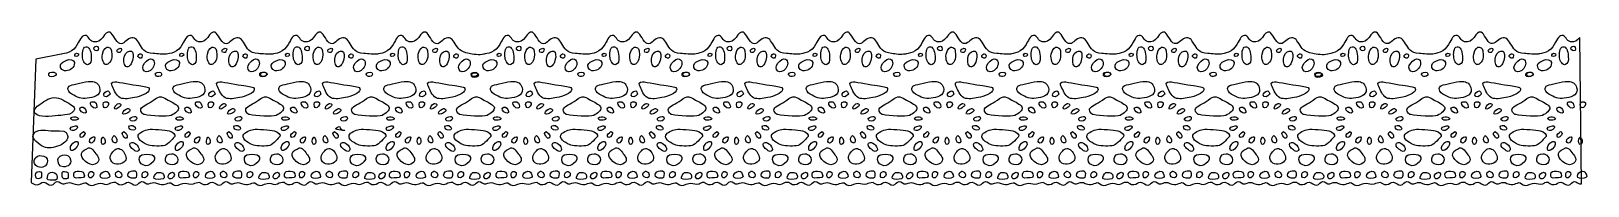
# Model space of a CAD drawing. Header units: centimetres. Extents: x -11.4 to 11.4, y -1.1 to 1.1.
import ezdxf

# ---------------------------------------------------------------- set-up
doc = ezdxf.new("R2010")
doc.units = ezdxf.units.CM
doc.header["$MEASUREMENT"] = 0
doc.layers.add('Camada 1', color=7, linetype='Continuous')

msp = doc.modelspace()

# ---------------------------------------------------------------- linework, layer by layer
at = {"layer": 'Camada 1'}
for points, knots in [([(11.32968, -1.09994), (11.2892, -1.11145), (11.26023, -1.05935), (11.22535, -1.06517), (11.22535, -1.06517), (11.19066, -1.07089), (11.17918, -1.11145), (11.1387, -1.11727), (11.1387, -1.11727), (11.09814, -1.12309), (11.06904, -1.07682), (11.02837, -1.07682), (11.02837, -1.07682), (10.98792, -1.07682), (10.97638, -1.10566), (10.93018, -1.11148), (10.93018, -1.11148), (10.88367, -1.1173), (10.84321, -1.07682), (10.84321, -1.07682), (10.84321, -1.07682), (10.79701, -1.06939), (10.78992, -1.09158), (10.76624, -1.09997), (10.76624, -1.09997), (10.71242, -1.11891), (10.68509, -1.08835), (10.64458, -1.08835), (10.64458, -1.08835), (10.60407, -1.08835), (10.55179, -1.12309), (10.50559, -1.12309), (10.50559, -1.12309), (10.45918, -1.12309), (10.44188, -1.07681), (10.41291, -1.08253), (10.41291, -1.08253), (10.38404, -1.08835), (10.35502, -1.10565), (10.32605, -1.11148), (10.32605, -1.11148), (10.29708, -1.11731), (10.24501, -1.09418), (10.21011, -1.08253), (10.21011, -1.08253), (10.17542, -1.07091), (10.15227, -1.08835), (10.11182, -1.09997), (10.11182, -1.09997), (10.07123, -1.11148), (10.04237, -1.05938), (10.00739, -1.0652), (10.00739, -1.0652), (9.97262, -1.07092), (9.96111, -1.11148), (9.92053, -1.1173), (9.92053, -1.1173), (9.88008, -1.12312), (9.851, -1.07685), (9.81052, -1.07685), (9.81052, -1.07685), (9.77007, -1.07685), (9.75842, -1.10569), (9.71202, -1.11151), (9.71202, -1.11151), (9.66582, -1.11733), (9.62526, -1.07685), (9.62526, -1.07685), (9.62526, -1.07685), (9.5847, -1.07092), (9.56734, -1.07685), (9.52665, -1.1), (9.52665, -1.1), (9.47725, -1.12828), (9.44566, -1.08838), (9.40499, -1.08838), (9.40499, -1.08838), (9.36464, -1.08838), (9.31228, -1.12312), (9.26611, -1.12312), (9.26611, -1.12312), (9.21973, -1.12312), (9.20237, -1.07684), (9.17343, -1.08256), (9.17343, -1.08256), (9.14446, -1.08838), (9.11551, -1.10568), (9.08667, -1.11151), (9.08667, -1.11151), (9.05759, -1.11733), (9.0055, -1.09421), (8.9707, -1.08256), (8.9707, -1.08256), (8.93596, -1.07094), (8.91281, -1.08838), (8.8723, -1.1), (8.8723, -1.1), (8.83174, -1.11151), (8.8029, -1.05941), (8.76803, -1.06523), (8.76803, -1.06523), (8.73326, -1.07095), (8.72173, -1.11151), (8.68117, -1.11733), (8.68117, -1.11733), (8.64069, -1.12315), (8.61172, -1.07688), (8.57116, -1.07688), (8.57116, -1.07688), (8.53055, -1.07688), (8.51904, -1.10572), (8.47263, -1.11154), (8.47263, -1.11154), (8.42646, -1.11736), (8.38577, -1.07688), (8.38577, -1.07688), (8.38577, -1.07688), (8.33949, -1.07688), (8.32796, -1.08842), (8.29319, -1.10003), (8.29319, -1.10003), (8.23903, -1.11813), (8.21212, -1.08841), (8.17153, -1.08841), (8.17153, -1.08841), (8.13094, -1.08841), (8.07895, -1.12315), (8.03257, -1.12315), (8.03257, -1.12315), (7.98616, -1.12315), (7.96883, -1.07687), (7.93997, -1.08259), (7.93997, -1.08259), (7.91092, -1.08841), (7.88195, -1.10571), (7.853, -1.11154), (7.853, -1.11154), (7.82403, -1.11736), (7.77183, -1.09424), (7.73717, -1.08259), (7.73717, -1.08259), (7.70251, -1.07094), (7.67928, -1.08841), (7.63877, -1.10003), (7.63877, -1.10003), (7.59829, -1.11154), (7.56924, -1.05944), (7.53447, -1.06526), (7.53447, -1.06526), (7.4997, -1.07098), (7.48817, -1.11154), (7.44771, -1.11736), (7.44771, -1.11736), (7.40699, -1.12318), (7.37805, -1.07691), (7.33748, -1.07691), (7.33748, -1.07691), (7.2971, -1.07691), (7.28546, -1.10575), (7.23919, -1.11157), (7.23919, -1.11157), (7.19278, -1.11739), (7.1523, -1.07691), (7.1523, -1.07691), (7.1523, -1.07691), (7.11182, -1.07098), (7.0943, -1.07691), (7.0538, -1.10006), (7.0538, -1.10006), (7.00416, -1.12834), (6.97276, -1.08844), (6.93214, -1.08844), (6.93214, -1.08844), (6.89152, -1.08844), (6.83946, -1.12318), (6.79305, -1.12318), (6.79305, -1.12318), (6.74688, -1.12318), (6.72944, -1.0769), (6.70047, -1.08262), (6.70047, -1.08262), (6.6715, -1.08844), (6.64266, -1.10574), (6.61361, -1.11157), (6.61361, -1.11157), (6.58456, -1.1174), (6.53257, -1.09427), (6.49778, -1.08262), (6.49778, -1.08262), (6.46309, -1.071), (6.43976, -1.08844), (6.39928, -1.10006), (6.39928, -1.10006), (6.35893, -1.11157), (6.32983, -1.05947), (6.29509, -1.06529), (6.29509, -1.06529), (6.26032, -1.07101), (6.24868, -1.11157), (6.20831, -1.11739), (6.20831, -1.11739), (6.16775, -1.12321), (6.1388, -1.07694), (6.09808, -1.07694), (6.09808, -1.07694), (6.05773, -1.07694), (6.04609, -1.10578), (5.99979, -1.1116), (5.99979, -1.1116), (5.95341, -1.11742), (5.91282, -1.07694), (5.91282, -1.07694), (5.91282, -1.07694), (5.87215, -1.06715), (5.85091, -1.08652), (5.82014, -1.10009), (5.82014, -1.10009), (5.76791, -1.12311), (5.73899, -1.08847), (5.69859, -1.08847), (5.69859, -1.08847), (5.65811, -1.08847), (5.60591, -1.12321), (5.5595, -1.12321), (5.5595, -1.12321), (5.51309, -1.12321), (5.49579, -1.07693), (5.46682, -1.08265), (5.46682, -1.08265), (5.43785, -1.08847), (5.40893, -1.10577), (5.37996, -1.1116), (5.37996, -1.1116), (5.35099, -1.11743), (5.299, -1.0943), (5.26423, -1.08265), (5.26423, -1.08265), (5.22954, -1.07103), (5.20631, -1.08847), (5.16573, -1.10009), (5.16573, -1.10009), (5.12528, -1.1116), (5.09628, -1.0595), (5.0614, -1.06532), (5.0614, -1.06532), (5.02666, -1.07104), (5.01512, -1.1116), (4.97454, -1.11742), (4.97454, -1.11742), (4.93398, -1.12324), (4.90511, -1.07697), (4.86453, -1.07697), (4.86453, -1.07697), (4.82397, -1.07697), (4.81243, -1.10581), (4.76613, -1.11163), (4.76613, -1.11163), (4.71975, -1.11745), (4.67927, -1.07697), (4.67927, -1.07697), (4.67927, -1.07697), (4.63882, -1.07104), (4.62138, -1.07697), (4.58077, -1.10012), (4.58077, -1.10012), (4.53127, -1.1284), (4.49973, -1.0885), (4.45922, -1.0885), (4.45922, -1.0885), (4.41866, -1.0885), (4.36643, -1.12324), (4.32015, -1.12324), (4.32015, -1.12324), (4.27374, -1.12324), (4.25641, -1.07696), (4.22755, -1.08268), (4.22755, -1.08268), (4.19839, -1.0885), (4.16966, -1.1058), (4.14069, -1.11163), (4.14069, -1.11163), (4.11151, -1.11745), (4.05952, -1.09433), (4.02486, -1.08268), (4.02486, -1.08268), (3.99001, -1.07106), (3.96686, -1.0885), (3.92636, -1.10012), (3.92636, -1.10012), (3.88577, -1.11163), (3.85693, -1.05953), (3.82206, -1.06535), (3.82206, -1.06535), (3.78729, -1.07107), (3.77576, -1.11163), (3.7352, -1.11745), (3.7352, -1.11745), (3.69472, -1.12327), (3.66575, -1.077), (3.62519, -1.077), (3.62519, -1.077), (3.5846, -1.077), (3.57307, -1.10584), (3.52679, -1.11166), (3.52679, -1.11166), (3.48049, -1.11748), (3.43993, -1.077), (3.43993, -1.077), (3.43993, -1.077), (3.39352, -1.077), (3.38201, -1.08854), (3.34722, -1.10015), (3.34722, -1.10015), (3.29317, -1.11825), (3.26618, -1.08853), (3.22556, -1.08853), (3.22556, -1.08853), (3.185, -1.08853), (3.13288, -1.12327), (3.08649, -1.12327), (3.08649, -1.12327), (3.04029, -1.12327), (3.02286, -1.07699), (2.99378, -1.08271), (2.99378, -1.08271), (2.96494, -1.08853), (2.93607, -1.10583), (2.90702, -1.11166), (2.90702, -1.11166), (2.87818, -1.11748), (2.82598, -1.09436), (2.79132, -1.08271), (2.79132, -1.08271), (2.75645, -1.07109), (2.7333, -1.08853), (2.69268, -1.10015), (2.69268, -1.10015), (2.6522, -1.11166), (2.62325, -1.05956), (2.58849, -1.06538), (2.58849, -1.06538), (2.55372, -1.0711), (2.54208, -1.11166), (2.50173, -1.11748), (2.50173, -1.11748), (2.46114, -1.1233), (2.43228, -1.07703), (2.3915, -1.07703), (2.3915, -1.07703), (2.35112, -1.07703), (2.33938, -1.10587), (2.29321, -1.11169), (2.29321, -1.11169), (2.2468, -1.11751), (2.20624, -1.07703), (2.20624, -1.07703), (2.20624, -1.07703), (2.16586, -1.0711), (2.14832, -1.07703), (2.10795, -1.10018), (2.10795, -1.10018), (2.05818, -1.12846), (2.02656, -1.08856), (1.98619, -1.08856), (1.98619, -1.08856), (1.94558, -1.08856), (1.89348, -1.1233), (1.84707, -1.1233), (1.84707, -1.1233), (1.8009, -1.1233), (1.78389, -1.08562), (1.75439, -1.08274), (1.75439, -1.08274), (1.68398, -1.07583), (1.68528, -1.10457), (1.6402, -1.11169), (1.6402, -1.11169), (1.61094, -1.11635), (1.55916, -1.09439), (1.52447, -1.08274), (1.52447, -1.08274), (1.4896, -1.07112), (1.46645, -1.08856), (1.42597, -1.10018), (1.42597, -1.10018), (1.38538, -1.11169), (1.35652, -1.05959), (1.32164, -1.06541), (1.32164, -1.06541), (1.2869, -1.07113), (1.27536, -1.11169), (1.23478, -1.11751), (1.23478, -1.11751), (1.19443, -1.12333), (1.16535, -1.07706), (1.12477, -1.07706), (1.12477, -1.07706), (1.08432, -1.07706), (1.07246, -1.1059), (1.02627, -1.11172), (1.02627, -1.11172), (0.97997, -1.11754), (0.93951, -1.07706), (0.93951, -1.07706), (0.93951, -1.07706), (0.8931, -1.07706), (0.88159, -1.0886), (0.84683, -1.10021), (0.84683, -1.10021), (0.7927, -1.11831), (0.76568, -1.08859), (0.72528, -1.08859), (0.72528, -1.08859), (0.68469, -1.08859), (0.63249, -1.12333), (0.58619, -1.12333), (0.58619, -1.12333), (0.53978, -1.12333), (0.52248, -1.07705), (0.49364, -1.08277), (0.49364, -1.08277), (0.46443, -1.08859), (0.43572, -1.10589), (0.40664, -1.11172), (0.40664, -1.11172), (0.37777, -1.11754), (0.32549, -1.09442), (0.29081, -1.08277), (0.29081, -1.08277), (0.25613, -1.07112), (0.23289, -1.08859), (0.19231, -1.10021), (0.19231, -1.10021), (0.15196, -1.11172), (0.12286, -1.05962), (0.08809, -1.06544), (0.08809, -1.06544), (0.05335, -1.07116), (0.04181, -1.11172), (0.00133, -1.11754), (0.00133, -1.11754), (-0.03923, -1.12336), (-0.0682, -1.07709), (-0.10879, -1.07709), (-0.10879, -1.07709), (-0.14938, -1.07709), (-0.16099, -1.10593), (-0.20719, -1.11175), (-0.20719, -1.11175), (-0.25349, -1.11757), (-0.29429, -1.07709), (-0.29429, -1.07709), (-0.29429, -1.07709), (-0.33456, -1.07116), (-0.352, -1.07709), (-0.39258, -1.10024), (-0.39258, -1.10024), (-0.44211, -1.12852), (-0.47362, -1.08862), (-0.51424, -1.08862), (-0.51424, -1.08862), (-0.55472, -1.08862), (-0.60692, -1.12336), (-0.65331, -1.12336), (-0.65331, -1.12336), (-0.69961, -1.12336), (-0.71694, -1.07708), (-0.74591, -1.0828), (-0.74591, -1.0828), (-0.77486, -1.08862), (-0.80393, -1.10592), (-0.83277, -1.11175), (-0.83277, -1.11175), (-0.86185, -1.11757), (-0.91394, -1.09445), (-0.9486, -1.0828), (-0.9486, -1.0828), (-0.98337, -1.07118), (-1.00662, -1.08862), (-1.04721, -1.10024), (-1.04721, -1.10024), (-1.08756, -1.11175), (-1.11653, -1.05965), (-1.1513, -1.06547), (-1.1513, -1.06547), (-1.18607, -1.07119), (-1.1976, -1.11175), (-1.23806, -1.11757), (-1.23806, -1.11757), (-1.27865, -1.12339), (-1.30772, -1.07712), (-1.34831, -1.07712), (-1.34831, -1.07712), (-1.3889, -1.07712), (-1.40041, -1.10596), (-1.4466, -1.11178), (-1.4466, -1.11178), (-1.49309, -1.1176), (-1.5336, -1.07712), (-1.5336, -1.07712), (-1.5336, -1.07712), (-1.57977, -1.06969), (-1.58689, -1.09188), (-1.61067, -1.10027), (-1.61067, -1.10027), (-1.66427, -1.11921), (-1.69171, -1.08865), (-1.73219, -1.08865), (-1.73219, -1.08865), (-1.77267, -1.08865), (-1.82498, -1.12339), (-1.87118, -1.12339), (-1.87118, -1.12339), (-1.91756, -1.12339), (-1.93492, -1.07711), (-1.96386, -1.08283), (-1.96386, -1.08283), (-1.9927, -1.08865), (-2.02167, -1.10595), (-2.05075, -1.11178), (-2.05075, -1.11178), (-2.0797, -1.1176), (-2.13179, -1.09448), (-2.16658, -1.08283), (-2.16658, -1.08283), (-2.20135, -1.07121), (-2.22447, -1.08865), (-2.26485, -1.10027), (-2.26485, -1.10027), (-2.30544, -1.11178), (-2.33438, -1.05968), (-2.36928, -1.0655), (-2.36928, -1.0655), (-2.40394, -1.07122), (-2.41558, -1.11178), (-2.45614, -1.1176), (-2.45614, -1.1176), (-2.49662, -1.12342), (-2.52567, -1.07715), (-2.56605, -1.07715), (-2.56605, -1.07715), (-2.60664, -1.07715), (-2.61825, -1.10599), (-2.66466, -1.11181), (-2.66466, -1.11181), (-2.71083, -1.11763), (-2.75142, -1.07715), (-2.75142, -1.07715), (-2.75142, -1.07715), (-2.7919, -1.07122), (-2.80934, -1.07715), (-2.85003, -1.1003), (-2.85003, -1.1003), (-2.89945, -1.12858), (-2.93099, -1.08868), (-2.97169, -1.08868), (-2.97169, -1.08868), (-3.01217, -1.08868), (-3.06437, -1.12342), (-3.11057, -1.12342), (-3.11057, -1.12342), (-3.15695, -1.12342), (-3.17428, -1.07714), (-3.20325, -1.08286), (-3.20325, -1.08286), (-3.2322, -1.08868), (-3.26117, -1.10598), (-3.29001, -1.11181), (-3.29001, -1.11181), (-3.31909, -1.11763), (-3.37118, -1.09451), (-3.40595, -1.08286), (-3.40595, -1.08286), (-3.44082, -1.07124), (-3.46376, -1.08868), (-3.50435, -1.1003), (-3.50435, -1.1003), (-3.54494, -1.11181), (-3.57388, -1.05971), (-3.60868, -1.06553), (-3.60868, -1.06553), (-3.64345, -1.07125), (-3.65506, -1.11181), (-3.69544, -1.11763), (-3.69544, -1.11763), (-3.73603, -1.12345), (-3.76497, -1.07718), (-3.80545, -1.07718), (-3.80545, -1.07718), (-3.84614, -1.07718), (-3.85765, -1.10602), (-3.90406, -1.11184), (-3.90406, -1.11184), (-3.95026, -1.11766), (-3.99095, -1.07718), (-3.99095, -1.07718), (-3.99095, -1.07718), (-4.03733, -1.07718), (-4.04887, -1.08872), (-4.08353, -1.10033), (-4.08353, -1.10033), (-4.13766, -1.11843), (-4.16457, -1.08871), (-4.20519, -1.08871), (-4.20519, -1.08871), (-4.24578, -1.08871), (-4.29787, -1.12345), (-4.34415, -1.12345), (-4.34415, -1.12345), (-4.39056, -1.12345), (-4.40789, -1.07717), (-4.43673, -1.08289), (-4.43673, -1.08289), (-4.46591, -1.08871), (-4.49486, -1.10601), (-4.52373, -1.11184), (-4.52373, -1.11184), (-4.5527, -1.11766), (-4.6049, -1.09454), (-4.63956, -1.08289), (-4.63956, -1.08289), (-4.67433, -1.07127), (-4.69748, -1.08871), (-4.73796, -1.10033), (-4.73796, -1.10033), (-4.77844, -1.11184), (-4.80749, -1.05974), (-4.84215, -1.06556), (-4.84215, -1.06556), (-4.87702, -1.07128), (-4.88845, -1.11184), (-4.92904, -1.11766), (-4.92904, -1.11766), (-4.96973, -1.12348), (-4.99868, -1.07721), (-5.03927, -1.07721), (-5.03927, -1.07721), (-5.07965, -1.07721), (-5.09137, -1.10605), (-5.13756, -1.11187), (-5.13756, -1.11187), (-5.18407, -1.11769), (-5.22456, -1.07721), (-5.22456, -1.07721), (-5.22456, -1.07721), (-5.26491, -1.07128), (-5.28248, -1.07721), (-5.32296, -1.10036), (-5.32296, -1.10036), (-5.37257, -1.12864), (-5.404, -1.08874), (-5.44462, -1.08874), (-5.44462, -1.08874), (-5.48521, -1.08874), (-5.5373, -1.12348), (-5.58369, -1.12348), (-5.58369, -1.12348), (-5.62989, -1.12348), (-5.64732, -1.0772), (-5.67629, -1.08292), (-5.67629, -1.08292), (-5.70524, -1.08874), (-5.7341, -1.10604), (-5.76315, -1.11187), (-5.76315, -1.11187), (-5.79233, -1.11769), (-5.84422, -1.09457), (-5.87901, -1.08292), (-5.87901, -1.08292), (-5.91378, -1.0713), (-5.93703, -1.08874), (-5.97751, -1.10036), (-5.97751, -1.10036), (-6.01799, -1.11187), (-6.04696, -1.05977), (-6.08184, -1.06559), (-6.08184, -1.06559), (-6.1165, -1.07131), (-6.12814, -1.11187), (-6.16849, -1.11769), (-6.16849, -1.11769), (-6.20908, -1.12351), (-6.23815, -1.07724), (-6.27864, -1.07724), (-6.27864, -1.07724), (-6.31913, -1.07724), (-6.33084, -1.10608), (-6.37704, -1.1119), (-6.37704, -1.1119), (-6.42342, -1.11772), (-6.46404, -1.07724), (-6.46404, -1.07724), (-6.46404, -1.07724), (-6.50473, -1.06745), (-6.52593, -1.08682), (-6.55672, -1.10039), (-6.55672, -1.10039), (-6.60892, -1.12341), (-6.63789, -1.08877), (-6.67827, -1.08877), (-6.67827, -1.08877), (-6.71886, -1.08877), (-6.77095, -1.12351), (-6.81734, -1.12351), (-6.81734, -1.12351), (-6.86375, -1.12351), (-6.88108, -1.07723), (-6.91002, -1.08295), (-6.91002, -1.08295), (-6.9391, -1.08877), (-6.96794, -1.10607), (-6.99699, -1.1119), (-6.99699, -1.1119), (-7.02596, -1.11772), (-7.07795, -1.0946), (-7.11261, -1.08295), (-7.11261, -1.08295), (-7.14738, -1.07133), (-7.17063, -1.08877), (-7.21122, -1.10039), (-7.21122, -1.10039), (-7.2517, -1.1119), (-7.28067, -1.0598), (-7.31555, -1.06562), (-7.31555, -1.06562), (-7.35021, -1.07134), (-7.36175, -1.1119), (-7.40241, -1.11772), (-7.40241, -1.11772), (-7.44289, -1.12354), (-7.47173, -1.07727), (-7.51232, -1.07727), (-7.51232, -1.07727), (-7.55291, -1.07727), (-7.56442, -1.10611), (-7.61072, -1.11193), (-7.61072, -1.11193), (-7.6571, -1.11775), (-7.69769, -1.07727), (-7.69769, -1.07727), (-7.69769, -1.07727), (-7.73809, -1.07134), (-7.75555, -1.07727), (-7.79609, -1.10042), (-7.79609, -1.10042), (-7.84562, -1.1287), (-7.87718, -1.0888), (-7.91761, -1.0888), (-7.91761, -1.0888), (-7.9582, -1.0888), (-8.0104, -1.12354), (-8.0567, -1.12354), (-8.0567, -1.12354), (-8.10308, -1.12354), (-8.12054, -1.07726), (-8.14933, -1.08298), (-8.14933, -1.08298), (-8.17846, -1.0888), (-8.20725, -1.1061), (-8.23622, -1.11193), (-8.23622, -1.11193), (-8.26535, -1.11775), (-8.31737, -1.09463), (-8.35211, -1.08298), (-8.35211, -1.08298), (-8.38688, -1.07136), (-8.41003, -1.0888), (-8.45051, -1.10042), (-8.45051, -1.10042), (-8.4911, -1.11193), (-8.52004, -1.05983), (-8.55491, -1.06565), (-8.55491, -1.06565), (-8.5896, -1.07137), (-8.60111, -1.11193), (-8.64169, -1.11775), (-8.64169, -1.11775), (-8.68217, -1.12357), (-8.71112, -1.0773), (-8.7517, -1.0773), (-8.7517, -1.0773), (-8.79223, -1.0773), (-8.8039, -1.10614), (-8.85015, -1.11196), (-8.85015, -1.11196), (-8.89645, -1.11778), (-8.93696, -1.0773), (-8.93696, -1.0773), (-8.93696, -1.0773), (-8.98334, -1.0773), (-8.99498, -1.08884), (-9.0297, -1.10045), (-9.0297, -1.10045), (-9.08373, -1.11855), (-9.11072, -1.08883), (-9.15128, -1.08883), (-9.15128, -1.08883), (-9.19187, -1.08883), (-9.24396, -1.12357), (-9.29037, -1.12357), (-9.29037, -1.12357), (-9.33662, -1.12357), (-9.354, -1.07729), (-9.38305, -1.08301), (-9.38305, -1.08301), (-9.41189, -1.08883), (-9.44076, -1.10613), (-9.46981, -1.11196), (-9.46981, -1.11196), (-9.49876, -1.11778), (-9.55085, -1.09466), (-9.58564, -1.08301), (-9.58564, -1.08301), (-9.62041, -1.07139), (-9.64361, -1.08883), (-9.68414, -1.10045), (-9.68414, -1.10045), (-9.72462, -1.11196), (-9.75362, -1.05986), (-9.78833, -1.06568), (-9.78833, -1.06568), (-9.8231, -1.0714), (-9.83471, -1.11196), (-9.87514, -1.11778), (-9.87514, -1.11778), (-9.91567, -1.1236), (-9.94454, -1.07733), (-9.98534, -1.07733), (-9.98534, -1.07733), (-10.02582, -1.07733), (-10.03744, -1.10617), (-10.08361, -1.11199), (-10.08361, -1.11199), (-10.13002, -1.11781), (-10.17061, -1.07733), (-10.17061, -1.07733), (-10.17061, -1.07733), (-10.21104, -1.0714), (-10.22863, -1.07733), (-10.26896, -1.10048), (-10.26896, -1.10048), (-10.31865, -1.12876), (-10.35024, -1.08886), (-10.39067, -1.08886), (-10.39067, -1.08886), (-10.43126, -1.08886), (-10.48335, -1.1236), (-10.52976, -1.1236), (-10.52976, -1.1236), (-10.57601, -1.1236), (-10.59339, -1.07732), (-10.62244, -1.08304), (-10.62244, -1.08304), (-10.65136, -1.08886), (-10.6803, -1.10616), (-10.70933, -1.11199), (-10.70933, -1.11199), (-10.73828, -1.11781), (-10.79037, -1.09469), (-10.82516, -1.08304), (-10.82516, -1.08304), (-10.85982, -1.07142), (-10.88297, -1.08886), (-10.92356, -1.10048), (-10.92356, -1.10048), (-10.96404, -1.11199), (-10.99309, -1.05989), (-11.02775, -1.06571), (-11.02775, -1.06571), (-11.06246, -1.07143), (-11.07413, -1.11199), (-11.11461, -1.11781), (-11.11461, -1.11781), (-11.15509, -1.12363), (-11.18414, -1.07736), (-11.22473, -1.07736), (-11.22473, -1.07736), (-11.26532, -1.07736), (-11.27683, -1.1062), (-11.32308, -1.11202), (-11.32308, -1.11202), (-11.36932, -1.11724), (-11.40985, -1.07679), (-11.40985, -1.07679), (-11.40985, -1.07679), (-11.40985, -1.07679), (-11.34331, 0.72743), (-11.34331, 0.72743), (-11.34331, 0.72743), (-11.34331, 0.72743), (-10.96898, 0.80075), (-10.96898, 0.80075), (-10.96898, 0.80075), (-10.96898, 0.80075), (-10.8256, 0.80591), (-10.75657, 0.90701), (-10.75657, 0.90701), (-10.68751, 1.00779), (-10.68235, 1.06094), (-10.6237, 1.0715), (-10.6237, 1.0715), (-10.56547, 1.08216), (-10.56007, 0.98657), (-10.49636, 0.9813), (-10.49636, 0.9813), (-10.43267, 0.97603), (-10.39547, 0.99183), (-10.35825, 1.04501), (-10.35825, 1.04501), (-10.32123, 1.09809), (-10.29464, 1.13523), (-10.25205, 1.11941), (-10.25205, 1.11941), (-10.20958, 1.1034), (-10.16722, 0.97077), (-10.10883, 0.9546), (-10.10883, 0.9546), (-10.05038, 0.93875), (-10.01845, 1.01305), (-9.95479, 1.03437), (-9.95479, 1.03437), (-9.89105, 1.0557), (-9.86446, 1.01834), (-9.82194, 0.94944), (-9.82194, 0.94944), (-9.77963, 0.88044), (-9.75315, 0.81508), (-9.62025, 0.80842), (-9.62025, 0.80842), (-9.56239, 0.80564), (-9.46232, 0.79), (-9.42843, 0.80077), (-9.42843, 0.80077), (-9.42843, 0.80077), (-9.28511, 0.80593), (-9.2161, 0.90703), (-9.2161, 0.90703), (-9.14704, 1.00781), (-9.1417, 1.06096), (-9.08336, 1.07152), (-9.08336, 1.07152), (-9.02491, 1.08218), (-9.01962, 0.98659), (-8.95572, 0.98132), (-8.95572, 0.98132), (-8.89222, 0.97605), (-8.85502, 0.99185), (-8.81777, 1.04503), (-8.81777, 1.04503), (-8.78062, 1.09811), (-8.75408, 1.13525), (-8.71162, 1.11943), (-8.71162, 1.11943), (-8.6691, 1.10342), (-8.62674, 0.97079), (-8.56808, 0.95462), (-8.56808, 0.95462), (-8.50977, 0.93877), (-8.47802, 1.01307), (-8.4142, 1.03439), (-8.4142, 1.03439), (-8.35046, 1.05572), (-8.32398, 1.01836), (-8.28146, 0.94946), (-8.28146, 0.94946), (-8.23899, 0.88046), (-8.2124, 0.81907), (-8.07961, 0.80844), (-8.07961, 0.80844), (-8.07961, 0.80844), (-7.94343, 0.79368), (-7.87625, 0.80079), (-7.87625, 0.80079), (-7.87625, 0.80079), (-7.73295, 0.80595), (-7.66387, 0.90705), (-7.66387, 0.90705), (-7.59489, 1.00783), (-7.5896, 1.06098), (-7.53115, 1.07154), (-7.53115, 1.07154), (-7.4727, 1.0822), (-7.46731, 0.98661), (-7.40381, 0.98134), (-7.40381, 0.98134), (-7.33997, 0.97607), (-7.30274, 0.99187), (-7.26559, 1.04505), (-7.26559, 1.04505), (-7.22844, 1.09813), (-7.20196, 1.13527), (-7.15944, 1.11945), (-7.15944, 1.11945), (-7.11692, 1.10344), (-7.07451, 0.97081), (-7.01606, 0.95464), (-7.01606, 0.95464), (-6.95761, 0.93879), (-6.92594, 1.01309), (-6.86202, 1.03441), (-6.86202, 1.03441), (-6.79828, 1.05574), (-6.7718, 1.01838), (-6.72938, 0.94948), (-6.72938, 0.94948), (-6.68686, 0.88048), (-6.66048, 0.81512), (-6.52742, 0.80846), (-6.52742, 0.80846), (-6.46982, 0.80568), (-6.3697, 0.79004), (-6.33568, 0.80081), (-6.33568, 0.80081), (-6.33568, 0.80081), (-6.1923, 0.80597), (-6.1234, 0.90707), (-6.1234, 0.90707), (-6.0544, 1.00785), (-6.04903, 1.061), (-5.99055, 1.07156), (-5.99055, 1.07156), (-5.9321, 1.08222), (-5.92681, 0.98663), (-5.8631, 0.98136), (-5.8631, 0.98136), (-5.79947, 0.97609), (-5.76232, 0.99189), (-5.72507, 1.04507), (-5.72507, 1.04507), (-5.68782, 1.09815), (-5.66136, 1.13529), (-5.61881, 1.11947), (-5.61881, 1.11947), (-5.57629, 1.10346), (-5.53388, 0.97083), (-5.47543, 0.95466), (-5.47543, 0.95466), (-5.41709, 0.93881), (-5.38521, 1.01311), (-5.3215, 1.03443), (-5.3215, 1.03443), (-5.25779, 1.05575), (-5.23117, 1.0184), (-5.18876, 0.9495), (-5.18876, 0.9495), (-5.14624, 0.8805), (-5.11716, 0.83591), (-4.98694, 0.80848), (-4.98694, 0.80848), (-4.93204, 0.79686), (-4.82912, 0.77866), (-4.77207, 0.80083), (-4.77207, 0.80083), (-4.77207, 0.80083), (-4.62856, 0.80599), (-4.55956, 0.90709), (-4.55956, 0.90709), (-4.49066, 1.00787), (-4.48526, 1.06102), (-4.42692, 1.07158), (-4.42692, 1.07158), (-4.36837, 1.08224), (-4.36308, 0.98665), (-4.29936, 0.98138), (-4.29936, 0.98138), (-4.23552, 0.97611), (-4.19839, 0.99191), (-4.16135, 1.04509), (-4.16135, 1.04509), (-4.12423, 1.09817), (-4.09751, 1.13531), (-4.05509, 1.11949), (-4.05509, 1.11949), (-4.01268, 1.10348), (-3.97016, 0.97085), (-3.91171, 0.95468), (-3.91171, 0.95468), (-3.85326, 0.93883), (-3.82138, 1.01313), (-3.75778, 1.03445), (-3.75778, 1.03445), (-3.69404, 1.05578), (-3.66745, 1.01842), (-3.62517, 0.94952), (-3.62517, 0.94952), (-3.58255, 0.88052), (-3.55627, 0.81516), (-3.42321, 0.8085), (-3.42321, 0.8085), (-3.3655, 0.80572), (-3.26549, 0.79008), (-3.23139, 0.80085), (-3.23139, 0.80085), (-3.23139, 0.80085), (-3.08809, 0.80601), (-3.01898, 0.90711), (-3.01898, 0.90711), (-2.95008, 1.00789), (-2.94482, 1.06104), (-2.88637, 1.0716), (-2.88637, 1.0716), (-2.82792, 1.08226), (-2.82253, 0.98667), (-2.75892, 0.9814), (-2.75892, 0.9814), (-2.69508, 0.97613), (-2.65795, 0.99193), (-2.62081, 1.04511), (-2.62081, 1.04511), (-2.58366, 1.09819), (-2.55707, 1.13533), (-2.51455, 1.11951), (-2.51455, 1.11951), (-2.47214, 1.1035), (-2.42962, 0.97087), (-2.37117, 0.9547), (-2.37117, 0.9547), (-2.31272, 0.93885), (-2.28084, 1.01315), (-2.21724, 1.03447), (-2.21724, 1.03447), (-2.15361, 1.0558), (-2.12702, 1.01844), (-2.08439, 0.94954), (-2.08439, 0.94954), (-2.04198, 0.88054), (-2.01539, 0.81915), (-1.88265, 0.80852), (-1.88265, 0.80852), (-1.88265, 0.80852), (-1.74657, 0.79376), (-1.67929, 0.80087), (-1.67929, 0.80087), (-1.67929, 0.80087), (-1.53599, 0.80603), (-1.46701, 0.90713), (-1.46701, 0.90713), (-1.39779, 1.00791), (-1.39261, 1.06106), (-1.33427, 1.07162), (-1.33427, 1.07162), (-1.27561, 1.08228), (-1.27056, 0.98669), (-1.20671, 0.98142), (-1.20671, 0.98142), (-1.1431, 0.97615), (-1.10585, 0.99195), (-1.0687, 1.04513), (-1.0687, 1.04513), (-1.03155, 1.09821), (-1.00496, 1.13535), (-0.96244, 1.11953), (-0.96244, 1.11953), (-0.91992, 1.10352), (-0.8774, 0.97089), (-0.81904, 0.95472), (-0.81904, 0.95472), (-0.7607, 0.93887), (-0.72871, 1.01317), (-0.66511, 1.03449), (-0.66511, 1.03449), (-0.60137, 1.05582), (-0.57489, 1.01846), (-0.53237, 0.94956), (-0.53237, 0.94956), (-0.48975, 0.88056), (-0.46347, 0.8152), (-0.33052, 0.80854), (-0.33052, 0.80854), (-0.27271, 0.80576), (-0.1727, 0.79012), (-0.13878, 0.80089), (-0.13878, 0.80089), (-0.13878, 0.80089), (0.0046, 0.80605), (0.07371, 0.90715), (0.07371, 0.90715), (0.14271, 1.00793), (0.14803, 1.06108), (0.20627, 1.07164), (0.20627, 1.07164), (0.26482, 1.0823), (0.27009, 0.98671), (0.3338, 0.98144), (0.3338, 0.98144), (0.39741, 0.97617), (0.43469, 0.99197), (0.47194, 1.04515), (0.47194, 1.04515), (0.50896, 1.09823), (0.53565, 1.13537), (0.5782, 1.11955), (0.5782, 1.11955), (0.62064, 1.10354), (0.66313, 0.97091), (0.7215, 0.95474), (0.7215, 0.95474), (0.78005, 0.93889), (0.8118, 1.01319), (0.87565, 1.03451), (0.87565, 1.03451), (0.93915, 1.05584), (0.96595, 1.01848), (1.00826, 0.94958), (1.00826, 0.94958), (1.0507, 0.88058), (1.07845, 0.82835), (1.21022, 0.80856), (1.21022, 0.80856), (1.26491, 0.80036), (1.35976, 0.78615), (1.40778, 0.80091), (1.40778, 0.80091), (1.40778, 0.80091), (1.55105, 0.80607), (1.62016, 0.90717), (1.62016, 0.90717), (1.68914, 1.00795), (1.69443, 1.0611), (1.75301, 1.07166), (1.75301, 1.07166), (1.81135, 1.08232), (1.81664, 0.98673), (1.88046, 0.98146), (1.88046, 0.98146), (1.94407, 0.97619), (1.98124, 0.99199), (2.01847, 1.04517), (2.01847, 1.04517), (2.05559, 1.09825), (2.0821, 1.13539), (2.12475, 1.11957), (2.12475, 1.11957), (2.16716, 1.10356), (2.20955, 0.97093), (2.26802, 0.95476), (2.26802, 0.95476), (2.32647, 0.93891), (2.35832, 1.01321), (2.42206, 1.03453), (2.42206, 1.03453), (2.48567, 1.05586), (2.51226, 1.0185), (2.5548, 0.9496), (2.5548, 0.9496), (2.59724, 0.8806), (2.62359, 0.81524), (2.75654, 0.80858), (2.75654, 0.80858), (2.81435, 0.8058), (2.91447, 0.79016), (2.94826, 0.80093), (2.94826, 0.80093), (2.94826, 0.80093), (3.09166, 0.80609), (3.16064, 0.90719), (3.16064, 0.90719), (3.22972, 1.00797), (3.23504, 1.06112), (3.29349, 1.07168), (3.29349, 1.07168), (3.35186, 1.08234), (3.35723, 0.98675), (3.42094, 0.98148), (3.42094, 0.98148), (3.48455, 0.97621), (3.52172, 0.99201), (3.55897, 1.04519), (3.55897, 1.04519), (3.59606, 1.09827), (3.62268, 1.13541), (3.66523, 1.11959), (3.66523, 1.11959), (3.70764, 1.10358), (3.75003, 0.97095), (3.80861, 0.95478), (3.80861, 0.95478), (3.86708, 0.93893), (3.89881, 1.01323), (3.96254, 1.03455), (3.96254, 1.03455), (4.02627, 1.05587), (4.05274, 1.01852), (4.09539, 0.94962), (4.09539, 0.94962), (4.13783, 0.88062), (4.16437, 0.81923), (4.29713, 0.8086), (4.29713, 0.8086), (4.29713, 0.8086), (4.43328, 0.79384), (4.50049, 0.80095), (4.50049, 0.80095), (4.50049, 0.80095), (4.64379, 0.80611), (4.71298, 0.90721), (4.71298, 0.90721), (4.78188, 1.00799), (4.78717, 1.06114), (4.84562, 1.0717), (4.84562, 1.0717), (4.90409, 1.08236), (4.90946, 0.98677), (4.97307, 0.9815), (4.97307, 0.9815), (5.03691, 0.97623), (5.07404, 0.99203), (5.11121, 1.04521), (5.11121, 1.04521), (5.14844, 1.09829), (5.17492, 1.13543), (5.21747, 1.11961), (5.21747, 1.11961), (5.25991, 1.1036), (5.3023, 0.97097), (5.36074, 0.9548), (5.36074, 0.9548), (5.41932, 0.93895), (5.45094, 1.01325), (5.51478, 1.03457), (5.51478, 1.03457), (5.57852, 1.0559), (5.60508, 1.01854), (5.64742, 0.94964), (5.64742, 0.94964), (5.69004, 0.88064), (5.71632, 0.81528), (5.84938, 0.80862), (5.84938, 0.80862), (5.90709, 0.80584), (6.0071, 0.7902), (6.0412, 0.80097), (6.0412, 0.80097), (6.0412, 0.80097), (6.1845, 0.80613), (6.25348, 0.90723), (6.25348, 0.90723), (6.32248, 1.00801), (6.32791, 1.06116), (6.38625, 1.07172), (6.38625, 1.07172), (6.4447, 1.08238), (6.45007, 0.98679), (6.51367, 0.98152), (6.51367, 0.98152), (6.57741, 0.97625), (6.61445, 0.99205), (6.6517, 1.04523), (6.6517, 1.04523), (6.68893, 1.09831), (6.71541, 1.13545), (6.75796, 1.11963), (6.75796, 1.11963), (6.80048, 1.10362), (6.84289, 0.97099), (6.90147, 0.95482), (6.90147, 0.95482), (6.95981, 0.93897), (6.99167, 1.01327), (7.05527, 1.03459), (7.05527, 1.03459), (7.11901, 1.05592), (7.14557, 1.01856), (7.18801, 0.94966), (7.18801, 0.94966), (7.23063, 0.88066), (7.25947, 0.83607), (7.38986, 0.80864), (7.38986, 0.80864), (7.44476, 0.79702), (7.54768, 0.77882), (7.60483, 0.80099), (7.60483, 0.80099), (7.60483, 0.80099), (7.74823, 0.80615), (7.81732, 0.90725), (7.81732, 0.90725), (7.88622, 1.00803), (7.89164, 1.06118), (7.94988, 1.07174), (7.94988, 1.07174), (8.00833, 1.0824), (8.0138, 0.98681), (8.07741, 0.98154), (8.07741, 0.98154), (8.14125, 0.97627), (8.17838, 0.99207), (8.21555, 1.04525), (8.21555, 1.04525), (8.25267, 1.09833), (8.27916, 1.13547), (8.3217, 1.11965), (8.3217, 1.11965), (8.36414, 1.10364), (8.40663, 0.97101), (8.4651, 0.95484), (8.4651, 0.95484), (8.52355, 0.93899), (8.5554, 1.01329), (8.61901, 1.03461), (8.61901, 1.03461), (8.68275, 1.05594), (8.70931, 1.01858), (8.75175, 0.94968), (8.75175, 0.94968), (8.79437, 0.88068), (8.82054, 0.81532), (8.9536, 0.80866), (8.9536, 0.80866), (9.01133, 0.80588), (9.11132, 0.79024), (9.14532, 0.80101), (9.14532, 0.80101), (9.14532, 0.80101), (9.28872, 0.80617), (9.35781, 0.90727), (9.35781, 0.90727), (9.42671, 1.00805), (9.43213, 1.0612), (9.49047, 1.07176), (9.49047, 1.07176), (9.54902, 1.08242), (9.55418, 0.98683), (9.61789, 0.98156), (9.61789, 0.98156), (9.68173, 0.97629), (9.71886, 0.99209), (9.75603, 1.04527), (9.75603, 1.04527), (9.79318, 1.09835), (9.81974, 1.13549), (9.86229, 1.11967), (9.86229, 1.11967), (9.90473, 1.10366), (9.94725, 0.97103), (10.00559, 0.95486), (10.00559, 0.95486), (10.06414, 0.93901), (10.09613, 1.01331), (10.15974, 1.03463), (10.15974, 1.03463), (10.22335, 1.05595), (10.24994, 1.0186), (10.29259, 0.9497), (10.29259, 0.9497), (10.335, 0.8807), (10.36159, 0.81931), (10.49431, 0.80868), (10.49431, 0.80868), (10.49431, 0.80868), (10.63041, 0.79392), (10.69756, 0.80103), (10.69756, 0.80103), (10.69756, 0.80103), (10.84096, 0.80619), (10.90994, 0.90729), (10.90994, 0.90729), (10.97918, 1.00807), (10.98437, 1.06122), (11.04271, 1.07178), (11.04271, 1.07178), (11.10137, 1.08244), (11.10642, 0.98685), (11.17027, 0.98158), (11.17027, 0.98158), (11.23388, 0.97631), (11.27102, 0.99211), (11.30828, 1.04529), (11.30828, 1.04529), (11.30828, 1.04529), (11.32968, -1.09994), (11.32968, -1.09994)], [0, 0, 0, 0, 0.00271003, 0.00271003, 0.00271003, 0.00271003, 0.00542005, 0.00542005, 0.00542005, 0.00542005, 0.00813008, 0.00813008, 0.00813008, 0.00813008, 0.01084011, 0.01084011, 0.01084011, 0.01084011, 0.01355014, 0.01355014, 0.01355014, 0.01355014, 0.01626016, 0.01626016, 0.01626016, 0.01626016, 0.01897019, 0.01897019, 0.01897019, 0.01897019, 0.02168022, 0.02168022, 0.02168022, 0.02168022, 0.02439024, 0.02439024, 0.02439024, 0.02439024, 0.02710027, 0.02710027, 0.02710027, 0.02710027, 0.0298103, 0.0298103, 0.0298103, 0.0298103, 0.03252033, 0.03252033, 0.03252033, 0.03252033, 0.03523035, 0.03523035, 0.03523035, 0.03523035, 0.03794038, 0.03794038, 0.03794038, 0.03794038, 0.04065041, 0.04065041, 0.04065041, 0.04065041, 0.04336043, 0.04336043, 0.04336043, 0.04336043, 0.04607046, 0.04607046, 0.04607046, 0.04607046, 0.04878049, 0.04878049, 0.04878049, 0.04878049, 0.05149051, 0.05149051, 0.05149051, 0.05149051, 0.05420054, 0.05420054, 0.05420054, 0.05420054, 0.05691057, 0.05691057, 0.05691057, 0.05691057, 0.0596206, 0.0596206, 0.0596206, 0.0596206, 0.06233062, 0.06233062, 0.06233062, 0.06233062, 0.06504065, 0.06504065, 0.06504065, 0.06504065, 0.06775068, 0.06775068, 0.06775068, 0.06775068, 0.0704607, 0.0704607, 0.0704607, 0.0704607, 0.07317073, 0.07317073, 0.07317073, 0.07317073, 0.07588076, 0.07588076, 0.07588076, 0.07588076, 0.07859079, 0.07859079, 0.07859079, 0.07859079, 0.08130081, 0.08130081, 0.08130081, 0.08130081, 0.08401084, 0.08401084, 0.08401084, 0.08401084, 0.08672087, 0.08672087, 0.08672087, 0.08672087, 0.08943089, 0.08943089, 0.08943089, 0.08943089, 0.09214092, 0.09214092, 0.09214092, 0.09214092, 0.09485095, 0.09485095, 0.09485095, 0.09485095, 0.09756098, 0.09756098, 0.09756098, 0.09756098, 0.100271, 0.100271, 0.100271, 0.100271, 0.10298103, 0.10298103, 0.10298103, 0.10298103, 0.10569106, 0.10569106, 0.10569106, 0.10569106, 0.10840108, 0.10840108, 0.10840108, 0.10840108, 0.11111111, 0.11111111, 0.11111111, 0.11111111, 0.11382114, 0.11382114, 0.11382114, 0.11382114, 0.11653117, 0.11653117, 0.11653117, 0.11653117, 0.11924119, 0.11924119, 0.11924119, 0.11924119, 0.12195122, 0.12195122, 0.12195122, 0.12195122, 0.12466125, 0.12466125, 0.12466125, 0.12466125, 0.12737127, 0.12737127, 0.12737127, 0.12737127, 0.1300813, 0.1300813, 0.1300813, 0.1300813, 0.13279133, 0.13279133, 0.13279133, 0.13279133, 0.13550136, 0.13550136, 0.13550136, 0.13550136, 0.13821138, 0.13821138, 0.13821138, 0.13821138, 0.14092141, 0.14092141, 0.14092141, 0.14092141, 0.14363144, 0.14363144, 0.14363144, 0.14363144, 0.14634146, 0.14634146, 0.14634146, 0.14634146, 0.14905149, 0.14905149, 0.14905149, 0.14905149, 0.15176152, 0.15176152, 0.15176152, 0.15176152, 0.15447154, 0.15447154, 0.15447154, 0.15447154, 0.15718157, 0.15718157, 0.15718157, 0.15718157, 0.1598916, 0.1598916, 0.1598916, 0.1598916, 0.16260163, 0.16260163, 0.16260163, 0.16260163, 0.16531165, 0.16531165, 0.16531165, 0.16531165, 0.16802168, 0.16802168, 0.16802168, 0.16802168, 0.17073171, 0.17073171, 0.17073171, 0.17073171, 0.17344173, 0.17344173, 0.17344173, 0.17344173, 0.17615176, 0.17615176, 0.17615176, 0.17615176, 0.17886179, 0.17886179, 0.17886179, 0.17886179, 0.18157182, 0.18157182, 0.18157182, 0.18157182, 0.18428184, 0.18428184, 0.18428184, 0.18428184, 0.18699187, 0.18699187, 0.18699187, 0.18699187, 0.1897019, 0.1897019, 0.1897019, 0.1897019, 0.19241192, 0.19241192, 0.19241192, 0.19241192, 0.19512195, 0.19512195, 0.19512195, 0.19512195, 0.19783198, 0.19783198, 0.19783198, 0.19783198, 0.20054201, 0.20054201, 0.20054201, 0.20054201, 0.20325203, 0.20325203, 0.20325203, 0.20325203, 0.20596206, 0.20596206, 0.20596206, 0.20596206, 0.20867209, 0.20867209, 0.20867209, 0.20867209, 0.21138211, 0.21138211, 0.21138211, 0.21138211, 0.21409214, 0.21409214, 0.21409214, 0.21409214, 0.21680217, 0.21680217, 0.21680217, 0.21680217, 0.2195122, 0.2195122, 0.2195122, 0.2195122, 0.22222222, 0.22222222, 0.22222222, 0.22222222, 0.22493225, 0.22493225, 0.22493225, 0.22493225, 0.22764228, 0.22764228, 0.22764228, 0.22764228, 0.2303523, 0.2303523, 0.2303523, 0.2303523, 0.23306233, 0.23306233, 0.23306233, 0.23306233, 0.23577236, 0.23577236, 0.23577236, 0.23577236, 0.23848238, 0.23848238, 0.23848238, 0.23848238, 0.24119241, 0.24119241, 0.24119241, 0.24119241, 0.24390244, 0.24390244, 0.24390244, 0.24390244, 0.24661247, 0.24661247, 0.24661247, 0.24661247, 0.24932249, 0.24932249, 0.24932249, 0.24932249, 0.25203252, 0.25203252, 0.25203252, 0.25203252, 0.25474255, 0.25474255, 0.25474255, 0.25474255, 0.25745257, 0.25745257, 0.25745257, 0.25745257, 0.2601626, 0.2601626, 0.2601626, 0.2601626, 0.26287263, 0.26287263, 0.26287263, 0.26287263, 0.26558266, 0.26558266, 0.26558266, 0.26558266, 0.26829268, 0.26829268, 0.26829268, 0.26829268, 0.27100271, 0.27100271, 0.27100271, 0.27100271, 0.27371274, 0.27371274, 0.27371274, 0.27371274, 0.27642276, 0.27642276, 0.27642276, 0.27642276, 0.27913279, 0.27913279, 0.27913279, 0.27913279, 0.28184282, 0.28184282, 0.28184282, 0.28184282, 0.28455285, 0.28455285, 0.28455285, 0.28455285, 0.28726287, 0.28726287, 0.28726287, 0.28726287, 0.2899729, 0.2899729, 0.2899729, 0.2899729, 0.29268293, 0.29268293, 0.29268293, 0.29268293, 0.29539295, 0.29539295, 0.29539295, 0.29539295, 0.29810298, 0.29810298, 0.29810298, 0.29810298, 0.30081301, 0.30081301, 0.30081301, 0.30081301, 0.30352304, 0.30352304, 0.30352304, 0.30352304, 0.30623306, 0.30623306, 0.30623306, 0.30623306, 0.30894309, 0.30894309, 0.30894309, 0.30894309, 0.31165312, 0.31165312, 0.31165312, 0.31165312, 0.31436314, 0.31436314, 0.31436314, 0.31436314, 0.31707317, 0.31707317, 0.31707317, 0.31707317, 0.3197832, 0.3197832, 0.3197832, 0.3197832, 0.32249322, 0.32249322, 0.32249322, 0.32249322, 0.32520325, 0.32520325, 0.32520325, 0.32520325, 0.32791328, 0.32791328, 0.32791328, 0.32791328, 0.33062331, 0.33062331, 0.33062331, 0.33062331, 0.33333333, 0.33333333, 0.33333333, 0.33333333, 0.33604336, 0.33604336, 0.33604336, 0.33604336, 0.33875339, 0.33875339, 0.33875339, 0.33875339, 0.34146341, 0.34146341, 0.34146341, 0.34146341, 0.34417344, 0.34417344, 0.34417344, 0.34417344, 0.34688347, 0.34688347, 0.34688347, 0.34688347, 0.3495935, 0.3495935, 0.3495935, 0.3495935, 0.35230352, 0.35230352, 0.35230352, 0.35230352, 0.35501355, 0.35501355, 0.35501355, 0.35501355, 0.35772358, 0.35772358, 0.35772358, 0.35772358, 0.3604336, 0.3604336, 0.3604336, 0.3604336, 0.36314363, 0.36314363, 0.36314363, 0.36314363, 0.36585366, 0.36585366, 0.36585366, 0.36585366, 0.36856369, 0.36856369, 0.36856369, 0.36856369, 0.37127371, 0.37127371, 0.37127371, 0.37127371, 0.37398374, 0.37398374, 0.37398374, 0.37398374, 0.37669377, 0.37669377, 0.37669377, 0.37669377, 0.37940379, 0.37940379, 0.37940379, 0.37940379, 0.38211382, 0.38211382, 0.38211382, 0.38211382, 0.38482385, 0.38482385, 0.38482385, 0.38482385, 0.38753388, 0.38753388, 0.38753388, 0.38753388, 0.3902439, 0.3902439, 0.3902439, 0.3902439, 0.39295393, 0.39295393, 0.39295393, 0.39295393, 0.39566396, 0.39566396, 0.39566396, 0.39566396, 0.39837398, 0.39837398, 0.39837398, 0.39837398, 0.40108401, 0.40108401, 0.40108401, 0.40108401, 0.40379404, 0.40379404, 0.40379404, 0.40379404, 0.40650407, 0.40650407, 0.40650407, 0.40650407, 0.40921409, 0.40921409, 0.40921409, 0.40921409, 0.41192412, 0.41192412, 0.41192412, 0.41192412, 0.41463415, 0.41463415, 0.41463415, 0.41463415, 0.41734417, 0.41734417, 0.41734417, 0.41734417, 0.4200542, 0.4200542, 0.4200542, 0.4200542, 0.42276423, 0.42276423, 0.42276423, 0.42276423, 0.42547425, 0.42547425, 0.42547425, 0.42547425, 0.42818428, 0.42818428, 0.42818428, 0.42818428, 0.43089431, 0.43089431, 0.43089431, 0.43089431, 0.43360434, 0.43360434, 0.43360434, 0.43360434, 0.43631436, 0.43631436, 0.43631436, 0.43631436, 0.43902439, 0.43902439, 0.43902439, 0.43902439, 0.44173442, 0.44173442, 0.44173442, 0.44173442, 0.44444444, 0.44444444, 0.44444444, 0.44444444, 0.44715447, 0.44715447, 0.44715447, 0.44715447, 0.4498645, 0.4498645, 0.4498645, 0.4498645, 0.45257453, 0.45257453, 0.45257453, 0.45257453, 0.45528455, 0.45528455, 0.45528455, 0.45528455, 0.45799458, 0.45799458, 0.45799458, 0.45799458, 0.46070461, 0.46070461, 0.46070461, 0.46070461, 0.46341463, 0.46341463, 0.46341463, 0.46341463, 0.46612466, 0.46612466, 0.46612466, 0.46612466, 0.46883469, 0.46883469, 0.46883469, 0.46883469, 0.47154472, 0.47154472, 0.47154472, 0.47154472, 0.47425474, 0.47425474, 0.47425474, 0.47425474, 0.47696477, 0.47696477, 0.47696477, 0.47696477, 0.4796748, 0.4796748, 0.4796748, 0.4796748, 0.48238482, 0.48238482, 0.48238482, 0.48238482, 0.48509485, 0.48509485, 0.48509485, 0.48509485, 0.48780488, 0.48780488, 0.48780488, 0.48780488, 0.49051491, 0.49051491, 0.49051491, 0.49051491, 0.49322493, 0.49322493, 0.49322493, 0.49322493, 0.49593496, 0.49593496, 0.49593496, 0.49593496, 0.49864499, 0.49864499, 0.49864499, 0.49864499, 0.50135501, 0.50135501, 0.50135501, 0.50135501, 0.50406504, 0.50406504, 0.50406504, 0.50406504, 0.50677507, 0.50677507, 0.50677507, 0.50677507, 0.50948509, 0.50948509, 0.50948509, 0.50948509, 0.51219512, 0.51219512, 0.51219512, 0.51219512, 0.51490515, 0.51490515, 0.51490515, 0.51490515, 0.51761518, 0.51761518, 0.51761518, 0.51761518, 0.5203252, 0.5203252, 0.5203252, 0.5203252, 0.52303523, 0.52303523, 0.52303523, 0.52303523, 0.52574526, 0.52574526, 0.52574526, 0.52574526, 0.52845528, 0.52845528, 0.52845528, 0.52845528, 0.53116531, 0.53116531, 0.53116531, 0.53116531, 0.53387534, 0.53387534, 0.53387534, 0.53387534, 0.53658537, 0.53658537, 0.53658537, 0.53658537, 0.53929539, 0.53929539, 0.53929539, 0.53929539, 0.54200542, 0.54200542, 0.54200542, 0.54200542, 0.54471545, 0.54471545, 0.54471545, 0.54471545, 0.54742547, 0.54742547, 0.54742547, 0.54742547, 0.5501355, 0.5501355, 0.5501355, 0.5501355, 0.55284553, 0.55284553, 0.55284553, 0.55284553, 0.55555556, 0.55555556, 0.55555556, 0.55555556, 0.55826558, 0.55826558, 0.55826558, 0.55826558, 0.56097561, 0.56097561, 0.56097561, 0.56097561, 0.56368564, 0.56368564, 0.56368564, 0.56368564, 0.56639566, 0.56639566, 0.56639566, 0.56639566, 0.56910569, 0.56910569, 0.56910569, 0.56910569, 0.57181572, 0.57181572, 0.57181572, 0.57181572, 0.57452575, 0.57452575, 0.57452575, 0.57452575, 0.57723577, 0.57723577, 0.57723577, 0.57723577, 0.5799458, 0.5799458, 0.5799458, 0.5799458, 0.58265583, 0.58265583, 0.58265583, 0.58265583, 0.58536585, 0.58536585, 0.58536585, 0.58536585, 0.58807588, 0.58807588, 0.58807588, 0.58807588, 0.59078591, 0.59078591, 0.59078591, 0.59078591, 0.59349593, 0.59349593, 0.59349593, 0.59349593, 0.59620596, 0.59620596, 0.59620596, 0.59620596, 0.59891599, 0.59891599, 0.59891599, 0.59891599, 0.60162602, 0.60162602, 0.60162602, 0.60162602, 0.60433604, 0.60433604, 0.60433604, 0.60433604, 0.60704607, 0.60704607, 0.60704607, 0.60704607, 0.6097561, 0.6097561, 0.6097561, 0.6097561, 0.61246612, 0.61246612, 0.61246612, 0.61246612, 0.61517615, 0.61517615, 0.61517615, 0.61517615, 0.61788618, 0.61788618, 0.61788618, 0.61788618, 0.62059621, 0.62059621, 0.62059621, 0.62059621, 0.62330623, 0.62330623, 0.62330623, 0.62330623, 0.62601626, 0.62601626, 0.62601626, 0.62601626, 0.62872629, 0.62872629, 0.62872629, 0.62872629, 0.63143631, 0.63143631, 0.63143631, 0.63143631, 0.63414634, 0.63414634, 0.63414634, 0.63414634, 0.63685637, 0.63685637, 0.63685637, 0.63685637, 0.6395664, 0.6395664, 0.6395664, 0.6395664, 0.64227642, 0.64227642, 0.64227642, 0.64227642, 0.64498645, 0.64498645, 0.64498645, 0.64498645, 0.64769648, 0.64769648, 0.64769648, 0.64769648, 0.6504065, 0.6504065, 0.6504065, 0.6504065, 0.65311653, 0.65311653, 0.65311653, 0.65311653, 0.65582656, 0.65582656, 0.65582656, 0.65582656, 0.65853659, 0.65853659, 0.65853659, 0.65853659, 0.66124661, 0.66124661, 0.66124661, 0.66124661, 0.66395664, 0.66395664, 0.66395664, 0.66395664, 0.66666667, 0.66666667, 0.66666667, 0.66666667, 0.66937669, 0.66937669, 0.66937669, 0.66937669, 0.67208672, 0.67208672, 0.67208672, 0.67208672, 0.67479675, 0.67479675, 0.67479675, 0.67479675, 0.67750678, 0.67750678, 0.67750678, 0.67750678, 0.6802168, 0.6802168, 0.6802168, 0.6802168, 0.68292683, 0.68292683, 0.68292683, 0.68292683, 0.68563686, 0.68563686, 0.68563686, 0.68563686, 0.68834688, 0.68834688, 0.68834688, 0.68834688, 0.69105691, 0.69105691, 0.69105691, 0.69105691, 0.69376694, 0.69376694, 0.69376694, 0.69376694, 0.69647696, 0.69647696, 0.69647696, 0.69647696, 0.69918699, 0.69918699, 0.69918699, 0.69918699, 0.70189702, 0.70189702, 0.70189702, 0.70189702, 0.70460705, 0.70460705, 0.70460705, 0.70460705, 0.70731707, 0.70731707, 0.70731707, 0.70731707, 0.7100271, 0.7100271, 0.7100271, 0.7100271, 0.71273713, 0.71273713, 0.71273713, 0.71273713, 0.71544715, 0.71544715, 0.71544715, 0.71544715, 0.71815718, 0.71815718, 0.71815718, 0.71815718, 0.72086721, 0.72086721, 0.72086721, 0.72086721, 0.72357724, 0.72357724, 0.72357724, 0.72357724, 0.72628726, 0.72628726, 0.72628726, 0.72628726, 0.72899729, 0.72899729, 0.72899729, 0.72899729, 0.73170732, 0.73170732, 0.73170732, 0.73170732, 0.73441734, 0.73441734, 0.73441734, 0.73441734, 0.73712737, 0.73712737, 0.73712737, 0.73712737, 0.7398374, 0.7398374, 0.7398374, 0.7398374, 0.74254743, 0.74254743, 0.74254743, 0.74254743, 0.74525745, 0.74525745, 0.74525745, 0.74525745, 0.74796748, 0.74796748, 0.74796748, 0.74796748, 0.75067751, 0.75067751, 0.75067751, 0.75067751, 0.75338753, 0.75338753, 0.75338753, 0.75338753, 0.75609756, 0.75609756, 0.75609756, 0.75609756, 0.75880759, 0.75880759, 0.75880759, 0.75880759, 0.76151762, 0.76151762, 0.76151762, 0.76151762, 0.76422764, 0.76422764, 0.76422764, 0.76422764, 0.76693767, 0.76693767, 0.76693767, 0.76693767, 0.7696477, 0.7696477, 0.7696477, 0.7696477, 0.77235772, 0.77235772, 0.77235772, 0.77235772, 0.77506775, 0.77506775, 0.77506775, 0.77506775, 0.77777778, 0.77777778, 0.77777778, 0.77777778, 0.7804878, 0.7804878, 0.7804878, 0.7804878, 0.78319783, 0.78319783, 0.78319783, 0.78319783, 0.78590786, 0.78590786, 0.78590786, 0.78590786, 0.78861789, 0.78861789, 0.78861789, 0.78861789, 0.79132791, 0.79132791, 0.79132791, 0.79132791, 0.79403794, 0.79403794, 0.79403794, 0.79403794, 0.79674797, 0.79674797, 0.79674797, 0.79674797, 0.79945799, 0.79945799, 0.79945799, 0.79945799, 0.80216802, 0.80216802, 0.80216802, 0.80216802, 0.80487805, 0.80487805, 0.80487805, 0.80487805, 0.80758808, 0.80758808, 0.80758808, 0.80758808, 0.8102981, 0.8102981, 0.8102981, 0.8102981, 0.81300813, 0.81300813, 0.81300813, 0.81300813, 0.81571816, 0.81571816, 0.81571816, 0.81571816, 0.81842818, 0.81842818, 0.81842818, 0.81842818, 0.82113821, 0.82113821, 0.82113821, 0.82113821, 0.82384824, 0.82384824, 0.82384824, 0.82384824, 0.82655827, 0.82655827, 0.82655827, 0.82655827, 0.82926829, 0.82926829, 0.82926829, 0.82926829, 0.83197832, 0.83197832, 0.83197832, 0.83197832, 0.83468835, 0.83468835, 0.83468835, 0.83468835, 0.83739837, 0.83739837, 0.83739837, 0.83739837, 0.8401084, 0.8401084, 0.8401084, 0.8401084, 0.84281843, 0.84281843, 0.84281843, 0.84281843, 0.84552846, 0.84552846, 0.84552846, 0.84552846, 0.84823848, 0.84823848, 0.84823848, 0.84823848, 0.85094851, 0.85094851, 0.85094851, 0.85094851, 0.85365854, 0.85365854, 0.85365854, 0.85365854, 0.85636856, 0.85636856, 0.85636856, 0.85636856, 0.85907859, 0.85907859, 0.85907859, 0.85907859, 0.86178862, 0.86178862, 0.86178862, 0.86178862, 0.86449864, 0.86449864, 0.86449864, 0.86449864, 0.86720867, 0.86720867, 0.86720867, 0.86720867, 0.8699187, 0.8699187, 0.8699187, 0.8699187, 0.87262873, 0.87262873, 0.87262873, 0.87262873, 0.87533875, 0.87533875, 0.87533875, 0.87533875, 0.87804878, 0.87804878, 0.87804878, 0.87804878, 0.88075881, 0.88075881, 0.88075881, 0.88075881, 0.88346883, 0.88346883, 0.88346883, 0.88346883, 0.88617886, 0.88617886, 0.88617886, 0.88617886, 0.88888889, 0.88888889, 0.88888889, 0.88888889, 0.89159892, 0.89159892, 0.89159892, 0.89159892, 0.89430894, 0.89430894, 0.89430894, 0.89430894, 0.89701897, 0.89701897, 0.89701897, 0.89701897, 0.899729, 0.899729, 0.899729, 0.899729, 0.90243902, 0.90243902, 0.90243902, 0.90243902, 0.90514905, 0.90514905, 0.90514905, 0.90514905, 0.90785908, 0.90785908, 0.90785908, 0.90785908, 0.91056911, 0.91056911, 0.91056911, 0.91056911, 0.91327913, 0.91327913, 0.91327913, 0.91327913, 0.91598916, 0.91598916, 0.91598916, 0.91598916, 0.91869919, 0.91869919, 0.91869919, 0.91869919, 0.92140921, 0.92140921, 0.92140921, 0.92140921, 0.92411924, 0.92411924, 0.92411924, 0.92411924, 0.92682927, 0.92682927, 0.92682927, 0.92682927, 0.9295393, 0.9295393, 0.9295393, 0.9295393, 0.93224932, 0.93224932, 0.93224932, 0.93224932, 0.93495935, 0.93495935, 0.93495935, 0.93495935, 0.93766938, 0.93766938, 0.93766938, 0.93766938, 0.9403794, 0.9403794, 0.9403794, 0.9403794, 0.94308943, 0.94308943, 0.94308943, 0.94308943, 0.94579946, 0.94579946, 0.94579946, 0.94579946, 0.94850949, 0.94850949, 0.94850949, 0.94850949, 0.95121951, 0.95121951, 0.95121951, 0.95121951, 0.95392954, 0.95392954, 0.95392954, 0.95392954, 0.95663957, 0.95663957, 0.95663957, 0.95663957, 0.95934959, 0.95934959, 0.95934959, 0.95934959, 0.96205962, 0.96205962, 0.96205962, 0.96205962, 0.96476965, 0.96476965, 0.96476965, 0.96476965, 0.96747967, 0.96747967, 0.96747967, 0.96747967, 0.9701897, 0.9701897, 0.9701897, 0.9701897, 0.97289973, 0.97289973, 0.97289973, 0.97289973, 0.97560976, 0.97560976, 0.97560976, 0.97560976, 0.97831978, 0.97831978, 0.97831978, 0.97831978, 0.98102981, 0.98102981, 0.98102981, 0.98102981, 0.98373984, 0.98373984, 0.98373984, 0.98373984, 0.98644986, 0.98644986, 0.98644986, 0.98644986, 0.98915989, 0.98915989, 0.98915989, 0.98915989, 0.99186992, 0.99186992, 0.99186992, 0.99186992, 0.99457995, 0.99457995, 0.99457995, 0.99457995, 1, 1, 1, 1]), ([(-10.46447, 0.91227), (-10.46447, 0.91227), (-10.50159, 0.90163), (-10.48572, 0.86965), (-10.48572, 0.86965), (-10.46984, 0.8379), (-10.42206, 0.8379), (-10.42206, 0.87505), (-10.42206, 0.87505), (-10.42206, 0.91227), (-10.44314, 0.92809), (-10.46447, 0.91227)], [0, 0, 0, 0, 0.25, 0.25, 0.25, 0.25, 0.5, 0.5, 0.5, 0.5, 1, 1, 1, 1]), ([(-7.37181, 0.91227), (-7.37181, 0.91227), (-7.40885, 0.90163), (-7.39303, 0.86965), (-7.39303, 0.86965), (-7.37721, 0.8379), (-7.3294, 0.8379), (-7.3294, 0.87505), (-7.3294, 0.87505), (-7.32939, 0.91227), (-7.35061, 0.92809), (-7.37181, 0.91227)], [0, 0, 0, 0, 0.25, 0.25, 0.25, 0.25, 0.5, 0.5, 0.5, 0.5, 1, 1, 1, 1]), ([(-4.26745, 0.91227), (-4.26745, 0.91227), (-4.3047, 0.90163), (-4.28867, 0.86965), (-4.28867, 0.86965), (-4.27285, 0.8379), (-4.22504, 0.8379), (-4.22504, 0.87505), (-4.22504, 0.87505), (-4.22504, 0.91227), (-4.24636, 0.92809), (-4.26745, 0.91227)], [0, 0, 0, 0, 0.25, 0.25, 0.25, 0.25, 0.5, 0.5, 0.5, 0.5, 1, 1, 1, 1]), ([(-1.17479, 0.91227), (-1.17479, 0.91227), (-1.21204, 0.90163), (-1.19612, 0.86965), (-1.19612, 0.86965), (-1.18009, 0.8379), (-1.13228, 0.8379), (-1.13228, 0.87505), (-1.13228, 0.87505), (-1.13224, 0.91227), (-1.15357, 0.92809), (-1.17479, 0.91227)], [0, 0, 0, 0, 0.25, 0.25, 0.25, 0.25, 0.5, 0.5, 0.5, 0.5, 1, 1, 1, 1]), ([(1.91221, 0.91227), (1.91221, 0.91227), (1.87509, 0.90163), (1.89099, 0.86965), (1.89099, 0.86965), (1.90684, 0.8379), (1.9546, 0.8379), (1.9546, 0.87505), (1.9546, 0.87505), (1.9546, 0.91227), (1.93351, 0.92809), (1.91221, 0.91227)], [0, 0, 0, 0, 0.25, 0.25, 0.25, 0.25, 0.5, 0.5, 0.5, 0.5, 1, 1, 1, 1]), ([(5.0049, 0.91227), (5.0049, 0.91227), (4.96786, 0.90163), (4.98365, 0.86965), (4.98365, 0.86965), (4.9995, 0.8379), (5.04728, 0.8379), (5.04728, 0.87505), (5.04728, 0.87505), (5.04731, 0.91227), (5.0262, 0.92809), (5.0049, 0.91227)], [0, 0, 0, 0, 0.25, 0.25, 0.25, 0.25, 0.5, 0.5, 0.5, 0.5, 1, 1, 1, 1]), ([(8.10923, 0.91227), (8.10923, 0.91227), (8.07208, 0.90163), (8.08801, 0.86965), (8.08801, 0.86965), (8.10396, 0.8379), (8.15175, 0.8379), (8.15175, 0.87505), (8.15175, 0.87505), (8.15175, 0.91227), (8.13039, 0.92809), (8.10923, 0.91227)], [0, 0, 0, 0, 0.25, 0.25, 0.25, 0.25, 0.5, 0.5, 0.5, 0.5, 1, 1, 1, 1]), ([(11.202, 0.91227), (11.202, 0.91227), (11.16475, 0.90163), (11.18067, 0.86965), (11.18067, 0.86965), (11.19662, 0.8379), (11.24451, 0.8379), (11.24451, 0.87505), (11.24451, 0.87505), (11.24454, 0.91227), (11.22322, 0.92809), (11.202, 0.91227)], [0, 0, 0, 0, 0.25, 0.25, 0.25, 0.25, 0.5, 0.5, 0.5, 0.5, 1, 1, 1, 1]), ([(-10.8574, 0.72098), (-10.89087, 0.71796), (-10.94762, 0.68383), (-10.96897, 0.66264), (-10.96897, 0.66264), (-10.99022, 0.64142), (-10.9849, 0.56705), (-10.92121, 0.55636), (-10.92121, 0.55636), (-10.85737, 0.54583), (-10.79376, 0.58835), (-10.77783, 0.64142), (-10.77783, 0.64142), (-10.76178, 0.69449), (-10.79906, 0.72635), (-10.8574, 0.72098)], [0, 0, 0, 0, 0.2, 0.2, 0.2, 0.2, 0.4, 0.4, 0.4, 0.4, 0.6, 0.6, 0.6, 0.6, 1, 1, 1, 1]), ([(-10.74585, 0.81128), (-10.77297, 0.81356), (-10.78294, 0.7636), (-10.75125, 0.7636), (-10.75125, 0.7636), (-10.71937, 0.76363), (-10.68214, 0.80591), (-10.74585, 0.81128)], [0, 0, 0, 0, 0.33333333, 0.33333333, 0.33333333, 0.33333333, 1, 1, 1, 1]), ([(-10.60774, 0.90698), (-10.66071, 0.90105), (-10.66092, 0.80072), (-10.65555, 0.74767), (-10.65555, 0.74767), (-10.65039, 0.69449), (-10.60774, 0.63075), (-10.57072, 0.6467), (-10.57072, 0.6467), (-10.53347, 0.66265), (-10.52291, 0.68382), (-10.5282, 0.76888), (-10.5282, 0.76888), (-10.53347, 0.85382), (-10.56006, 0.91227), (-10.60774, 0.90698)], [0, 0, 0, 0, 0.2, 0.2, 0.2, 0.2, 0.4, 0.4, 0.4, 0.4, 0.6, 0.6, 0.6, 0.6, 1, 1, 1, 1]), ([(-10.28394, 0.90161), (-10.29987, 0.90698), (-10.34773, 0.88039), (-10.36361, 0.80072), (-10.36361, 0.80072), (-10.37959, 0.72095), (-10.34239, 0.64668), (-10.31043, 0.64668), (-10.31043, 0.64668), (-10.27855, 0.64668), (-10.22015, 0.68912), (-10.2255, 0.78995), (-10.2255, 0.78995), (-10.23076, 0.89094), (-10.23613, 0.88557), (-10.28394, 0.90161)], [0, 0, 0, 0, 0.2, 0.2, 0.2, 0.2, 0.4, 0.4, 0.4, 0.4, 0.6, 0.6, 0.6, 0.6, 1, 1, 1, 1]), ([(-10.10342, 0.88557), (-10.10342, 0.88557), (-10.15123, 0.88041), (-10.15123, 0.84845), (-10.15123, 0.84845), (-10.15123, 0.8167), (-10.10342, 0.8113), (-10.09278, 0.83789), (-10.09278, 0.83789), (-10.08215, 0.86435), (-10.07148, 0.88041), (-10.10342, 0.88557)], [0, 0, 0, 0, 0.25, 0.25, 0.25, 0.25, 0.5, 0.5, 0.5, 0.5, 1, 1, 1, 1]), ([(-9.93879, 0.84316), (-9.97033, 0.85575), (-10.02367, 0.82731), (-10.03962, 0.77416), (-10.03962, 0.77416), (-10.0555, 0.72098), (-10.0555, 0.64142), (-10.0184, 0.62023), (-10.0184, 0.62023), (-9.9812, 0.5989), (-9.94408, 0.63608), (-9.92286, 0.70516), (-9.92286, 0.70516), (-9.90157, 0.77416), (-9.91212, 0.8325), (-9.93879, 0.84316)], [0, 0, 0, 0, 0.2, 0.2, 0.2, 0.2, 0.4, 0.4, 0.4, 0.4, 0.6, 0.6, 0.6, 0.6, 1, 1, 1, 1]), ([(-9.80603, 0.80591), (-9.80603, 0.80591), (-9.85379, 0.78469), (-9.84312, 0.7636), (-9.84312, 0.7636), (-9.83256, 0.74227), (-9.79531, 0.72098), (-9.78467, 0.75294), (-9.78467, 0.75294), (-9.77409, 0.78469), (-9.77944, 0.79538), (-9.80603, 0.80591)], [0, 0, 0, 0, 0.25, 0.25, 0.25, 0.25, 0.5, 0.5, 0.5, 0.5, 1, 1, 1, 1]), ([(-9.63609, 0.72635), (-9.6658, 0.74294), (-9.71036, 0.7104), (-9.74756, 0.66801), (-9.74756, 0.66801), (-9.78465, 0.62549), (-9.77957, 0.57231), (-9.74756, 0.55109), (-9.74756, 0.55109), (-9.71565, 0.5299), (-9.66795, 0.54056), (-9.63069, 0.58834), (-9.63069, 0.58834), (-9.59357, 0.63605), (-9.5883, 0.69976), (-9.63609, 0.72635)], [0, 0, 0, 0, 0.2, 0.2, 0.2, 0.2, 0.4, 0.4, 0.4, 0.4, 0.6, 0.6, 0.6, 0.6, 1, 1, 1, 1]), ([(-9.31687, 0.72098), (-9.35042, 0.71796), (-9.40715, 0.68383), (-9.42839, 0.66264), (-9.42839, 0.66264), (-9.44966, 0.64142), (-9.44437, 0.56705), (-9.38053, 0.55636), (-9.38053, 0.55636), (-9.31684, 0.54583), (-9.25313, 0.58835), (-9.23723, 0.64142), (-9.23723, 0.64142), (-9.22127, 0.69449), (-9.25845, 0.72635), (-9.31687, 0.72098)], [0, 0, 0, 0, 0.2, 0.2, 0.2, 0.2, 0.4, 0.4, 0.4, 0.4, 0.6, 0.6, 0.6, 0.6, 1, 1, 1, 1]), ([(-9.2054, 0.81128), (-9.23241, 0.81356), (-9.2426, 0.7636), (-9.21067, 0.7636), (-9.21067, 0.7636), (-9.17881, 0.76363), (-9.14166, 0.80591), (-9.2054, 0.81128)], [0, 0, 0, 0, 0.33333333, 0.33333333, 0.33333333, 0.33333333, 1, 1, 1, 1]), ([(-9.06731, 0.90698), (-9.12002, 0.90105), (-9.12044, 0.80072), (-9.11507, 0.74767), (-9.11507, 0.74767), (-9.10991, 0.69449), (-9.06731, 0.63075), (-9.03003, 0.6467), (-9.03003, 0.6467), (-8.99301, 0.66265), (-8.98235, 0.68382), (-8.98762, 0.76888), (-8.98762, 0.76888), (-8.99299, 0.85382), (-9.01958, 0.91227), (-9.06731, 0.90698)], [0, 0, 0, 0, 0.2, 0.2, 0.2, 0.2, 0.4, 0.4, 0.4, 0.4, 0.6, 0.6, 0.6, 0.6, 1, 1, 1, 1]), ([(-8.74335, 0.90161), (-8.75917, 0.90698), (-8.80714, 0.88039), (-8.82302, 0.80072), (-8.82302, 0.80072), (-8.83916, 0.72095), (-8.80188, 0.64668), (-8.77002, 0.64668), (-8.77002, 0.64668), (-8.73806, 0.64668), (-8.67959, 0.68912), (-8.68493, 0.78995), (-8.68493, 0.78995), (-8.69028, 0.89094), (-8.69568, 0.88557), (-8.74335, 0.90161)], [0, 0, 0, 0, 0.2, 0.2, 0.2, 0.2, 0.4, 0.4, 0.4, 0.4, 0.6, 0.6, 0.6, 0.6, 1, 1, 1, 1]), ([(-8.56283, 0.88557), (-8.56283, 0.88557), (-8.61075, 0.88041), (-8.61075, 0.84845), (-8.61075, 0.84845), (-8.61075, 0.8167), (-8.56283, 0.8113), (-8.5522, 0.83789), (-8.5522, 0.83789), (-8.54166, 0.86435), (-8.53095, 0.88041), (-8.56283, 0.88557)], [0, 0, 0, 0, 0.25, 0.25, 0.25, 0.25, 0.5, 0.5, 0.5, 0.5, 1, 1, 1, 1]), ([(-8.39823, 0.84316), (-8.42972, 0.85575), (-8.48327, 0.82731), (-8.49909, 0.77416), (-8.49909, 0.77416), (-8.51512, 0.72098), (-8.51512, 0.64142), (-8.478, 0.62023), (-8.478, 0.62023), (-8.44069, 0.5989), (-8.40357, 0.63608), (-8.38225, 0.70516), (-8.38225, 0.70516), (-8.36108, 0.77416), (-8.37164, 0.8325), (-8.39823, 0.84316)], [0, 0, 0, 0, 0.2, 0.2, 0.2, 0.2, 0.4, 0.4, 0.4, 0.4, 0.6, 0.6, 0.6, 0.6, 1, 1, 1, 1]), ([(-8.26544, 0.80591), (-8.26544, 0.80591), (-8.3133, 0.78469), (-8.30264, 0.7636), (-8.30264, 0.7636), (-8.29198, 0.74227), (-8.25486, 0.72098), (-8.24425, 0.75294), (-8.24425, 0.75294), (-8.23363, 0.78469), (-8.23895, 0.79538), (-8.26544, 0.80591)], [0, 0, 0, 0, 0.25, 0.25, 0.25, 0.25, 0.5, 0.5, 0.5, 0.5, 1, 1, 1, 1]), ([(-8.09558, 0.72635), (-8.12524, 0.74294), (-8.1698, 0.7104), (-8.2071, 0.66801), (-8.2071, 0.66801), (-8.24425, 0.62549), (-8.23898, 0.57231), (-8.2071, 0.55109), (-8.2071, 0.55109), (-8.17524, 0.5299), (-8.12749, 0.54056), (-8.09015, 0.58834), (-8.09015, 0.58834), (-8.05308, 0.63605), (-8.04771, 0.69976), (-8.09558, 0.72635)], [0, 0, 0, 0, 0.2, 0.2, 0.2, 0.2, 0.4, 0.4, 0.4, 0.4, 0.6, 0.6, 0.6, 0.6, 1, 1, 1, 1]), ([(-7.76469, 0.72098), (-7.79819, 0.71796), (-7.85502, 0.68383), (-7.87621, 0.66264), (-7.87621, 0.66264), (-7.89759, 0.64142), (-7.89214, 0.56705), (-7.8284, 0.55636), (-7.8284, 0.55636), (-7.76466, 0.54583), (-7.70106, 0.58835), (-7.68502, 0.64142), (-7.68502, 0.64142), (-7.66923, 0.69449), (-7.70645, 0.72635), (-7.76469, 0.72098)], [0, 0, 0, 0, 0.2, 0.2, 0.2, 0.2, 0.4, 0.4, 0.4, 0.4, 0.6, 0.6, 0.6, 0.6, 1, 1, 1, 1]), ([(-7.65332, 0.81128), (-7.6802, 0.81356), (-7.69039, 0.7636), (-7.65848, 0.7636), (-7.65848, 0.7636), (-7.62673, 0.76363), (-7.58948, 0.80591), (-7.65332, 0.81128)], [0, 0, 0, 0, 0.33333333, 0.33333333, 0.33333333, 0.33333333, 1, 1, 1, 1]), ([(-7.51519, 0.90698), (-7.56795, 0.90105), (-7.56827, 0.80072), (-7.563, 0.74767), (-7.563, 0.74767), (-7.55773, 0.69449), (-7.51519, 0.63075), (-7.47807, 0.6467), (-7.47807, 0.6467), (-7.44082, 0.66265), (-7.43029, 0.68382), (-7.43545, 0.76888), (-7.43545, 0.76888), (-7.44081, 0.85382), (-7.4673, 0.91227), (-7.51519, 0.90698)], [0, 0, 0, 0, 0.2, 0.2, 0.2, 0.2, 0.4, 0.4, 0.4, 0.4, 0.6, 0.6, 0.6, 0.6, 1, 1, 1, 1]), ([(-7.19139, 0.90161), (-7.20721, 0.90698), (-7.255, 0.88039), (-7.27092, 0.80072), (-7.27092, 0.80072), (-7.28687, 0.72095), (-7.24962, 0.64668), (-7.21774, 0.64668), (-7.21774, 0.64668), (-7.18599, 0.64668), (-7.12752, 0.68912), (-7.13281, 0.78995), (-7.13281, 0.78995), (-7.13821, 0.89094), (-7.14337, 0.88557), (-7.19139, 0.90161)], [0, 0, 0, 0, 0.2, 0.2, 0.2, 0.2, 0.4, 0.4, 0.4, 0.4, 0.6, 0.6, 0.6, 0.6, 1, 1, 1, 1]), ([(-7.01073, 0.88557), (-7.01073, 0.88557), (-7.05854, 0.88041), (-7.05854, 0.84845), (-7.05854, 0.84845), (-7.05854, 0.8167), (-7.01073, 0.8113), (-7.00009, 0.83789), (-7.00009, 0.83789), (-6.98943, 0.86435), (-6.97887, 0.88041), (-7.01073, 0.88557)], [0, 0, 0, 0, 0.25, 0.25, 0.25, 0.25, 0.5, 0.5, 0.5, 0.5, 1, 1, 1, 1]), ([(-6.84603, 0.84316), (-6.87781, 0.85575), (-6.93096, 0.82731), (-6.94692, 0.77416), (-6.94692, 0.77416), (-6.96295, 0.72098), (-6.96295, 0.64142), (-6.92594, 0.62023), (-6.92594, 0.62023), (-6.88869, 0.5989), (-6.85146, 0.63608), (-6.83024, 0.70516), (-6.83024, 0.70516), (-6.80891, 0.77416), (-6.81944, 0.8325), (-6.84603, 0.84316)], [0, 0, 0, 0, 0.2, 0.2, 0.2, 0.2, 0.4, 0.4, 0.4, 0.4, 0.6, 0.6, 0.6, 0.6, 1, 1, 1, 1]), ([(-6.71342, 0.80591), (-6.71342, 0.80591), (-6.7612, 0.78469), (-6.75054, 0.7636), (-6.75054, 0.7636), (-6.73977, 0.74227), (-6.70262, 0.72098), (-6.69209, 0.75294), (-6.69209, 0.75294), (-6.68135, 0.78469), (-6.68672, 0.79538), (-6.71342, 0.80591)], [0, 0, 0, 0, 0.25, 0.25, 0.25, 0.25, 0.5, 0.5, 0.5, 0.5, 1, 1, 1, 1]), ([(-6.54356, 0.72635), (-6.57317, 0.74294), (-6.61783, 0.7104), (-6.65498, 0.66801), (-6.65498, 0.66801), (-6.69213, 0.62549), (-6.68684, 0.57231), (-6.65498, 0.55109), (-6.65498, 0.55109), (-6.62312, 0.5299), (-6.57521, 0.54056), (-6.53817, 0.58834), (-6.53817, 0.58834), (-6.50101, 0.63605), (-6.49553, 0.69976), (-6.54356, 0.72635)], [0, 0, 0, 0, 0.2, 0.2, 0.2, 0.2, 0.4, 0.4, 0.4, 0.4, 0.6, 0.6, 0.6, 0.6, 1, 1, 1, 1]), ([(-6.22415, 0.72098), (-6.25762, 0.71796), (-6.31448, 0.68383), (-6.33567, 0.66264), (-6.33567, 0.66264), (-6.357, 0.64142), (-6.3517, 0.56705), (-6.28799, 0.55636), (-6.28799, 0.55636), (-6.22415, 0.54583), (-6.16065, 0.58835), (-6.14461, 0.64142), (-6.14461, 0.64142), (-6.12866, 0.69449), (-6.16592, 0.72635), (-6.22415, 0.72098)], [0, 0, 0, 0, 0.2, 0.2, 0.2, 0.2, 0.4, 0.4, 0.4, 0.4, 0.6, 0.6, 0.6, 0.6, 1, 1, 1, 1]), ([(-6.11263, 0.81128), (-6.13964, 0.81356), (-6.14978, 0.7636), (-6.11803, 0.7636), (-6.11803, 0.7636), (-6.08604, 0.76363), (-6.049, 0.80591), (-6.11263, 0.81128)], [0, 0, 0, 0, 0.33333333, 0.33333333, 0.33333333, 0.33333333, 1, 1, 1, 1]), ([(-5.97462, 0.90698), (-6.02738, 0.90105), (-6.0277, 0.80072), (-6.02254, 0.74767), (-6.02254, 0.74767), (-6.01714, 0.69449), (-5.97462, 0.63075), (-5.9374, 0.6467), (-5.9374, 0.6467), (-5.90025, 0.66265), (-5.8897, 0.68382), (-5.89499, 0.76888), (-5.89499, 0.76888), (-5.90022, 0.85382), (-5.92681, 0.91227), (-5.97462, 0.90698)], [0, 0, 0, 0, 0.2, 0.2, 0.2, 0.2, 0.4, 0.4, 0.4, 0.4, 0.6, 0.6, 0.6, 0.6, 1, 1, 1, 1]), ([(-5.65077, 0.90161), (-5.66659, 0.90698), (-5.7144, 0.88039), (-5.73033, 0.80072), (-5.73033, 0.80072), (-5.74636, 0.72095), (-5.70911, 0.64668), (-5.67715, 0.64668), (-5.67715, 0.64668), (-5.6454, 0.64668), (-5.58682, 0.68912), (-5.59232, 0.78995), (-5.59232, 0.78995), (-5.5977, 0.89094), (-5.60286, 0.88557), (-5.65077, 0.90161)], [0, 0, 0, 0, 0.2, 0.2, 0.2, 0.2, 0.4, 0.4, 0.4, 0.4, 0.6, 0.6, 0.6, 0.6, 1, 1, 1, 1]), ([(-5.47025, 0.88557), (-5.47025, 0.88557), (-5.51806, 0.88041), (-5.51806, 0.84845), (-5.51806, 0.84845), (-5.51806, 0.8167), (-5.47025, 0.8113), (-5.45951, 0.83789), (-5.45951, 0.83789), (-5.44892, 0.86435), (-5.43826, 0.88041), (-5.47025, 0.88557)], [0, 0, 0, 0, 0.25, 0.25, 0.25, 0.25, 0.5, 0.5, 0.5, 0.5, 1, 1, 1, 1]), ([(-5.30544, 0.84316), (-5.33708, 0.85575), (-5.39048, 0.82731), (-5.40641, 0.77416), (-5.40641, 0.77416), (-5.42234, 0.72101), (-5.42234, 0.64142), (-5.38519, 0.62023), (-5.38519, 0.62023), (-5.34807, 0.5989), (-5.31079, 0.63608), (-5.2896, 0.70516), (-5.2896, 0.70516), (-5.2684, 0.77416), (-5.27885, 0.8325), (-5.30544, 0.84316)], [0, 0, 0, 0, 0.2, 0.2, 0.2, 0.2, 0.4, 0.4, 0.4, 0.4, 0.6, 0.6, 0.6, 0.6, 1, 1, 1, 1]), ([(-5.1727, 0.80591), (-5.1727, 0.80591), (-5.22048, 0.78469), (-5.20995, 0.7636), (-5.20995, 0.7636), (-5.19939, 0.74227), (-5.16214, 0.72098), (-5.15158, 0.75294), (-5.15158, 0.75294), (-5.14095, 0.78469), (-5.14621, 0.79538), (-5.1727, 0.80591)], [0, 0, 0, 0, 0.25, 0.25, 0.25, 0.25, 0.5, 0.5, 0.5, 0.5, 1, 1, 1, 1]), ([(-5.00294, 0.72635), (-5.03265, 0.74294), (-5.07724, 0.7104), (-5.11446, 0.66801), (-5.11446, 0.66801), (-5.15158, 0.62549), (-5.14621, 0.57231), (-5.11446, 0.55109), (-5.11446, 0.55109), (-5.0825, 0.5299), (-5.03469, 0.54056), (-4.99754, 0.58834), (-4.99754, 0.58834), (-4.96042, 0.63605), (-4.95502, 0.69976), (-5.00294, 0.72635)], [0, 0, 0, 0, 0.2, 0.2, 0.2, 0.2, 0.4, 0.4, 0.4, 0.4, 0.6, 0.6, 0.6, 0.6, 1, 1, 1, 1]), ([(-4.66028, 0.72098), (-4.69388, 0.71796), (-4.75071, 0.68383), (-4.77204, 0.66264), (-4.77204, 0.66264), (-4.79313, 0.64142), (-4.78797, 0.56705), (-4.72423, 0.55636), (-4.72423, 0.55636), (-4.66028, 0.54583), (-4.59667, 0.58835), (-4.58072, 0.64142), (-4.58072, 0.64142), (-4.56479, 0.69449), (-4.60204, 0.72635), (-4.66028, 0.72098)], [0, 0, 0, 0, 0.2, 0.2, 0.2, 0.2, 0.4, 0.4, 0.4, 0.4, 0.6, 0.6, 0.6, 0.6, 1, 1, 1, 1]), ([(-4.54886, 0.81128), (-4.57577, 0.81356), (-4.58611, 0.7636), (-4.55413, 0.7636), (-4.55413, 0.7636), (-4.52227, 0.76363), (-4.48523, 0.80591), (-4.54886, 0.81128)], [0, 0, 0, 0, 0.33333333, 0.33333333, 0.33333333, 0.33333333, 1, 1, 1, 1]), ([(-4.41086, 0.90698), (-4.46362, 0.90105), (-4.46404, 0.80072), (-4.45864, 0.74767), (-4.45864, 0.74767), (-4.45337, 0.69449), (-4.41086, 0.63075), (-4.37371, 0.6467), (-4.37371, 0.6467), (-4.33656, 0.66265), (-4.32579, 0.68382), (-4.33119, 0.76888), (-4.33119, 0.76888), (-4.33659, 0.85382), (-4.36307, 0.91227), (-4.41086, 0.90698)], [0, 0, 0, 0, 0.2, 0.2, 0.2, 0.2, 0.4, 0.4, 0.4, 0.4, 0.6, 0.6, 0.6, 0.6, 1, 1, 1, 1]), ([(-4.08703, 0.90161), (-4.10285, 0.90698), (-4.15053, 0.88039), (-4.16659, 0.80072), (-4.16659, 0.80072), (-4.18241, 0.72095), (-4.14526, 0.64668), (-4.11351, 0.64668), (-4.11351, 0.64668), (-4.08163, 0.64668), (-4.02308, 0.68912), (-4.02858, 0.78995), (-4.02858, 0.78995), (-4.03388, 0.89094), (-4.03904, 0.88557), (-4.08703, 0.90161)], [0, 0, 0, 0, 0.2, 0.2, 0.2, 0.2, 0.4, 0.4, 0.4, 0.4, 0.6, 0.6, 0.6, 0.6, 1, 1, 1, 1]), ([(-3.90629, 0.88557), (-3.90629, 0.88557), (-3.95431, 0.88041), (-3.95431, 0.84845), (-3.95431, 0.84845), (-3.95431, 0.8167), (-3.90629, 0.8113), (-3.89586, 0.83789), (-3.89586, 0.83789), (-3.88521, 0.86435), (-3.87444, 0.88041), (-3.90629, 0.88557)], [0, 0, 0, 0, 0.25, 0.25, 0.25, 0.25, 0.5, 0.5, 0.5, 0.5, 1, 1, 1, 1]), ([(-3.7417, 0.84316), (-3.77334, 0.85575), (-3.82663, 0.82731), (-3.84267, 0.77416), (-3.84267, 0.77416), (-3.8587, 0.72098), (-3.8587, 0.64142), (-3.82134, 0.62023), (-3.82134, 0.62023), (-3.78432, 0.5989), (-3.74694, 0.63608), (-3.72585, 0.70516), (-3.72585, 0.70516), (-3.70455, 0.77416), (-3.71521, 0.8325), (-3.7417, 0.84316)], [0, 0, 0, 0, 0.2, 0.2, 0.2, 0.2, 0.4, 0.4, 0.4, 0.4, 0.6, 0.6, 0.6, 0.6, 1, 1, 1, 1]), ([(-3.60898, 0.80591), (-3.60898, 0.80591), (-3.65698, 0.78469), (-3.6461, 0.7636), (-3.6461, 0.7636), (-3.63557, 0.74227), (-3.59832, 0.72098), (-3.58776, 0.75294), (-3.58776, 0.75294), (-3.57699, 0.78469), (-3.5825, 0.79538), (-3.60898, 0.80591)], [0, 0, 0, 0, 0.25, 0.25, 0.25, 0.25, 0.5, 0.5, 0.5, 0.5, 1, 1, 1, 1]), ([(-3.43909, 0.72635), (-3.46891, 0.74294), (-3.51336, 0.7104), (-3.55051, 0.66801), (-3.55051, 0.66801), (-3.58776, 0.62549), (-3.58247, 0.57231), (-3.55051, 0.55109), (-3.55051, 0.55109), (-3.51876, 0.5299), (-3.47074, 0.54056), (-3.4338, 0.58834), (-3.4338, 0.58834), (-3.39658, 0.63605), (-3.39131, 0.69976), (-3.43909, 0.72635)], [0, 0, 0, 0, 0.2, 0.2, 0.2, 0.2, 0.4, 0.4, 0.4, 0.4, 0.6, 0.6, 0.6, 0.6, 1, 1, 1, 1]), ([(-3.1199, 0.72098), (-3.15329, 0.71796), (-3.21012, 0.68383), (-3.23132, 0.66264), (-3.23132, 0.66264), (-3.25265, 0.64142), (-3.24735, 0.56705), (-3.18375, 0.55636), (-3.18375, 0.55636), (-3.11991, 0.54583), (-3.05619, 0.58835), (-3.04024, 0.64142), (-3.04024, 0.64142), (-3.02431, 0.69449), (-3.06145, 0.72635), (-3.1199, 0.72098)], [0, 0, 0, 0, 0.2, 0.2, 0.2, 0.2, 0.4, 0.4, 0.4, 0.4, 0.6, 0.6, 0.6, 0.6, 1, 1, 1, 1]), ([(-3.00848, 0.81128), (-3.03528, 0.81356), (-3.04552, 0.7636), (-3.01364, 0.7636), (-3.01364, 0.7636), (-2.98179, 0.76363), (-2.94467, 0.80591), (-3.00848, 0.81128)], [0, 0, 0, 0, 0.33333333, 0.33333333, 0.33333333, 0.33333333, 1, 1, 1, 1]), ([(-2.87016, 0.90698), (-2.92302, 0.90105), (-2.92345, 0.80072), (-2.91808, 0.74767), (-2.91808, 0.74767), (-2.91279, 0.69449), (-2.87016, 0.63075), (-2.83315, 0.6467), (-2.83315, 0.6467), (-2.7959, 0.66265), (-2.78537, 0.68382), (-2.79074, 0.76888), (-2.79074, 0.76888), (-2.79589, 0.85382), (-2.82238, 0.91227), (-2.87016, 0.90698)], [0, 0, 0, 0, 0.2, 0.2, 0.2, 0.2, 0.4, 0.4, 0.4, 0.4, 0.6, 0.6, 0.6, 0.6, 1, 1, 1, 1]), ([(-2.54626, 0.90161), (-2.5624, 0.90698), (-2.6101, 0.88039), (-2.62614, 0.80072), (-2.62614, 0.80072), (-2.64207, 0.72095), (-2.60471, 0.64668), (-2.57285, 0.64668), (-2.57285, 0.64668), (-2.5411, 0.64668), (-2.48263, 0.68912), (-2.48802, 0.78995), (-2.48802, 0.78995), (-2.49318, 0.89094), (-2.49866, 0.88557), (-2.54626, 0.90161)], [0, 0, 0, 0, 0.2, 0.2, 0.2, 0.2, 0.4, 0.4, 0.4, 0.4, 0.6, 0.6, 0.6, 0.6, 1, 1, 1, 1]), ([(-2.36581, 0.88557), (-2.36581, 0.88557), (-2.41362, 0.88041), (-2.41362, 0.84845), (-2.41362, 0.84845), (-2.41362, 0.8167), (-2.36581, 0.8113), (-2.35528, 0.83789), (-2.35528, 0.83789), (-2.34451, 0.86435), (-2.33385, 0.88041), (-2.36581, 0.88557)], [0, 0, 0, 0, 0.25, 0.25, 0.25, 0.25, 0.5, 0.5, 0.5, 0.5, 1, 1, 1, 1]), ([(-2.20111, 0.84316), (-2.23286, 0.85575), (-2.28604, 0.82731), (-2.302, 0.77416), (-2.302, 0.77416), (-2.31796, 0.72101), (-2.31793, 0.64142), (-2.28078, 0.62023), (-2.28078, 0.62023), (-2.24376, 0.5989), (-2.20662, 0.63608), (-2.18529, 0.70516), (-2.18529, 0.70516), (-2.1642, 0.77416), (-2.17462, 0.8325), (-2.20111, 0.84316)], [0, 0, 0, 0, 0.2, 0.2, 0.2, 0.2, 0.4, 0.4, 0.4, 0.4, 0.6, 0.6, 0.6, 0.6, 1, 1, 1, 1]), ([(-2.06839, 0.80591), (-2.06839, 0.80591), (-2.11641, 0.78469), (-2.10564, 0.7636), (-2.10564, 0.7636), (-2.09511, 0.74227), (-2.05786, 0.72098), (-2.04719, 0.75294), (-2.04719, 0.75294), (-2.03662, 0.78469), (-2.0418, 0.79538), (-2.06839, 0.80591)], [0, 0, 0, 0, 0.25, 0.25, 0.25, 0.25, 0.5, 0.5, 0.5, 0.5, 1, 1, 1, 1]), ([(-1.89864, 0.72635), (-1.92825, 0.74294), (-1.97301, 0.7104), (-2.01016, 0.66801), (-2.01016, 0.66801), (-2.0472, 0.62549), (-2.04191, 0.57231), (-2.01016, 0.55109), (-2.01016, 0.55109), (-1.9783, 0.5299), (-1.93039, 0.54056), (-1.89327, 0.58834), (-1.89327, 0.58834), (-1.85599, 0.63605), (-1.85072, 0.69976), (-1.89864, 0.72635)], [0, 0, 0, 0, 0.2, 0.2, 0.2, 0.2, 0.4, 0.4, 0.4, 0.4, 0.6, 0.6, 0.6, 0.6, 1, 1, 1, 1]), ([(-1.5678, 0.72098), (-1.60116, 0.71796), (-1.65813, 0.68383), (-1.67922, 0.66264), (-1.67922, 0.66264), (-1.70052, 0.64142), (-1.69525, 0.56705), (-1.63152, 0.55636), (-1.63152, 0.55636), (-1.56778, 0.54583), (-1.50407, 0.58835), (-1.48804, 0.64142), (-1.48804, 0.64142), (-1.4721, 0.69449), (-1.50936, 0.72635), (-1.5678, 0.72098)], [0, 0, 0, 0, 0.2, 0.2, 0.2, 0.2, 0.4, 0.4, 0.4, 0.4, 0.6, 0.6, 0.6, 0.6, 1, 1, 1, 1]), ([(-1.45617, 0.81128), (-1.48318, 0.81356), (-1.49342, 0.7636), (-1.46157, 0.7636), (-1.46157, 0.7636), (-1.42972, 0.7636), (-1.39257, 0.80591), (-1.45617, 0.81128)], [0, 0, 0, 0, 0.33333333, 0.33333333, 0.33333333, 0.33333333, 1, 1, 1, 1]), ([(-1.31827, 0.90698), (-1.37082, 0.90105), (-1.37135, 0.80072), (-1.36597, 0.74767), (-1.36597, 0.74767), (-1.36057, 0.69449), (-1.31827, 0.63075), (-1.28093, 0.6467), (-1.28093, 0.6467), (-1.24389, 0.66265), (-1.23312, 0.68382), (-1.23852, 0.76888), (-1.23852, 0.76888), (-1.24387, 0.85382), (-1.27049, 0.91227), (-1.31827, 0.90698)], [0, 0, 0, 0, 0.2, 0.2, 0.2, 0.2, 0.4, 0.4, 0.4, 0.4, 0.6, 0.6, 0.6, 0.6, 1, 1, 1, 1]), ([(-0.99424, 0.90161), (-1.01006, 0.90698), (-1.05798, 0.88039), (-1.07391, 0.80072), (-1.07391, 0.80072), (-1.08994, 0.72095), (-1.05258, 0.64668), (-1.02073, 0.64668), (-1.02073, 0.64668), (-0.98885, 0.64668), (-0.9304, 0.68912), (-0.9358, 0.78995), (-0.9358, 0.78995), (-0.94116, 0.89094), (-0.94656, 0.88557), (-0.99424, 0.90161)], [0, 0, 0, 0, 0.2, 0.2, 0.2, 0.2, 0.4, 0.4, 0.4, 0.4, 0.6, 0.6, 0.6, 0.6, 1, 1, 1, 1]), ([(-0.81371, 0.88557), (-0.81371, 0.88557), (-0.86152, 0.88041), (-0.86152, 0.84845), (-0.86152, 0.84845), (-0.86152, 0.8167), (-0.81371, 0.8113), (-0.80307, 0.83789), (-0.80307, 0.83789), (-0.79252, 0.86435), (-0.78175, 0.88041), (-0.81371, 0.88557)], [0, 0, 0, 0, 0.25, 0.25, 0.25, 0.25, 0.5, 0.5, 0.5, 0.5, 1, 1, 1, 1]), ([(-0.64901, 0.84316), (-0.68065, 0.85575), (-0.73405, 0.82731), (-0.7499, 0.77416), (-0.7499, 0.77416), (-0.76593, 0.72098), (-0.76593, 0.64142), (-0.72868, 0.62023), (-0.72868, 0.62023), (-0.69156, 0.5989), (-0.65441, 0.63608), (-0.63309, 0.70516), (-0.63309, 0.70516), (-0.61176, 0.77416), (-0.62252, 0.8325), (-0.64901, 0.84316)], [0, 0, 0, 0, 0.2, 0.2, 0.2, 0.2, 0.4, 0.4, 0.4, 0.4, 0.6, 0.6, 0.6, 0.6, 1, 1, 1, 1]), ([(-0.51627, 0.80591), (-0.51627, 0.80591), (-0.56408, 0.78469), (-0.55352, 0.7636), (-0.55352, 0.7636), (-0.54286, 0.74227), (-0.50571, 0.72098), (-0.49518, 0.75294), (-0.49518, 0.75294), (-0.48452, 0.78469), (-0.4897, 0.79538), (-0.51627, 0.80591)], [0, 0, 0, 0, 0.25, 0.25, 0.25, 0.25, 0.5, 0.5, 0.5, 0.5, 1, 1, 1, 1]), ([(-0.3463, 0.72635), (-0.37612, 0.74294), (-0.4207, 0.7104), (-0.45782, 0.66801), (-0.45782, 0.66801), (-0.49518, 0.62549), (-0.4897, 0.57231), (-0.45782, 0.55109), (-0.45782, 0.55109), (-0.42596, 0.5299), (-0.37829, 0.54056), (-0.34101, 0.58834), (-0.34101, 0.58834), (-0.30399, 0.63605), (-0.2986, 0.69976), (-0.3463, 0.72635)], [0, 0, 0, 0, 0.2, 0.2, 0.2, 0.2, 0.4, 0.4, 0.4, 0.4, 0.6, 0.6, 0.6, 0.6, 1, 1, 1, 1]), ([(-0.02734, 0.72098), (-0.0607, 0.71796), (-0.11743, 0.68383), (-0.13873, 0.66264), (-0.13873, 0.66264), (-0.15995, 0.64142), (-0.15455, 0.56705), (-0.09105, 0.55636), (-0.09105, 0.55636), (-0.02734, 0.54583), (0.03651, 0.58835), (0.05246, 0.64142), (0.05246, 0.64142), (0.06846, 0.69449), (0.0311, 0.72635), (-0.02734, 0.72098)], [0, 0, 0, 0, 0.2, 0.2, 0.2, 0.2, 0.4, 0.4, 0.4, 0.4, 0.6, 0.6, 0.6, 0.6, 1, 1, 1, 1]), ([(0.08431, 0.81128), (0.0573, 0.81356), (0.04729, 0.7636), (0.07904, 0.7636), (0.07904, 0.7636), (0.1109, 0.76363), (0.14805, 0.80591), (0.08431, 0.81128)], [0, 0, 0, 0, 0.33333333, 0.33333333, 0.33333333, 0.33333333, 1, 1, 1, 1]), ([(0.22232, 0.90698), (0.16969, 0.90105), (0.16924, 0.80072), (0.17462, 0.74767), (0.17462, 0.74767), (0.18002, 0.69449), (0.22232, 0.63075), (0.25958, 0.6467), (0.25958, 0.6467), (0.2966, 0.66265), (0.30739, 0.68382), (0.3021, 0.76888), (0.3021, 0.76888), (0.29658, 0.85382), (0.27021, 0.91227), (0.22232, 0.90698)], [0, 0, 0, 0, 0.2, 0.2, 0.2, 0.2, 0.4, 0.4, 0.4, 0.4, 0.6, 0.6, 0.6, 0.6, 1, 1, 1, 1]), ([(0.54635, 0.90161), (0.5304, 0.90698), (0.48261, 0.88039), (0.46668, 0.80072), (0.46668, 0.80072), (0.45073, 0.72095), (0.48787, 0.64668), (0.51986, 0.64668), (0.51986, 0.64668), (0.55161, 0.64668), (0.61006, 0.68912), (0.60469, 0.78995), (0.60469, 0.78995), (0.59929, 0.89094), (0.59411, 0.88557), (0.54635, 0.90161)], [0, 0, 0, 0, 0.2, 0.2, 0.2, 0.2, 0.4, 0.4, 0.4, 0.4, 0.6, 0.6, 0.6, 0.6, 1, 1, 1, 1]), ([(0.72688, 0.88557), (0.72688, 0.88557), (0.67907, 0.88041), (0.67907, 0.84845), (0.67907, 0.84845), (0.67907, 0.8167), (0.72688, 0.8113), (0.73741, 0.83789), (0.73741, 0.83789), (0.74818, 0.86435), (0.75873, 0.88041), (0.72688, 0.88557)], [0, 0, 0, 0, 0.25, 0.25, 0.25, 0.25, 0.5, 0.5, 0.5, 0.5, 1, 1, 1, 1]), ([(0.89147, 0.84316), (0.85996, 0.85575), (0.80641, 0.82731), (0.79058, 0.77416), (0.79058, 0.77416), (0.77465, 0.72098), (0.77465, 0.64142), (0.8118, 0.62023), (0.8118, 0.62023), (0.84892, 0.5989), (0.8861, 0.63608), (0.9075, 0.70516), (0.9075, 0.70516), (0.92862, 0.77416), (0.91796, 0.8325), (0.89147, 0.84316)], [0, 0, 0, 0, 0.2, 0.2, 0.2, 0.2, 0.4, 0.4, 0.4, 0.4, 0.6, 0.6, 0.6, 0.6, 1, 1, 1, 1]), ([(1.02419, 0.80591), (1.02419, 0.80591), (0.97638, 0.78469), (0.98707, 0.7636), (0.98707, 0.7636), (0.99771, 0.74227), (1.03499, 0.72098), (1.04552, 0.75294), (1.04552, 0.75294), (1.05615, 0.78469), (1.05067, 0.79538), (1.02419, 0.80591)], [0, 0, 0, 0, 0.25, 0.25, 0.25, 0.25, 0.5, 0.5, 0.5, 0.5, 1, 1, 1, 1]), ([(1.19418, 0.72635), (1.16447, 0.74294), (1.11978, 0.7104), (1.08266, 0.66801), (1.08266, 0.66801), (1.04551, 0.62549), (1.05067, 0.57231), (1.08266, 0.55109), (1.08266, 0.55109), (1.11449, 0.5299), (1.16219, 0.54056), (1.19934, 0.58834), (1.19934, 0.58834), (1.2366, 0.63605), (1.24189, 0.69976), (1.19418, 0.72635)], [0, 0, 0, 0, 0.2, 0.2, 0.2, 0.2, 0.4, 0.4, 0.4, 0.4, 0.6, 0.6, 0.6, 0.6, 1, 1, 1, 1]), ([(1.51928, 0.72098), (1.48578, 0.71796), (1.42906, 0.68383), (1.40776, 0.66264), (1.40776, 0.66264), (1.38643, 0.64142), (1.39181, 0.56705), (1.45546, 0.55636), (1.45546, 0.55636), (1.51928, 0.54583), (1.58299, 0.58835), (1.59884, 0.64142), (1.59884, 0.64142), (1.61498, 0.69449), (1.57772, 0.72635), (1.51928, 0.72098)], [0, 0, 0, 0, 0.2, 0.2, 0.2, 0.2, 0.4, 0.4, 0.4, 0.4, 0.6, 0.6, 0.6, 0.6, 1, 1, 1, 1]), ([(1.6308, 0.81128), (1.60379, 0.81356), (1.59378, 0.7636), (1.62543, 0.7636), (1.62543, 0.7636), (1.65728, 0.76363), (1.69454, 0.80591), (1.6308, 0.81128)], [0, 0, 0, 0, 0.33333333, 0.33333333, 0.33333333, 0.33333333, 1, 1, 1, 1]), ([(1.76894, 0.90698), (1.71608, 0.90105), (1.71576, 0.80072), (1.72113, 0.74767), (1.72113, 0.74767), (1.7264, 0.69449), (1.76894, 0.63075), (1.80596, 0.6467), (1.80596, 0.6467), (1.84319, 0.66265), (1.85377, 0.68382), (1.84858, 0.76888), (1.84858, 0.76888), (1.84318, 0.85382), (1.81662, 0.91227), (1.76894, 0.90698)], [0, 0, 0, 0, 0.2, 0.2, 0.2, 0.2, 0.4, 0.4, 0.4, 0.4, 0.6, 0.6, 0.6, 0.6, 1, 1, 1, 1]), ([(2.09284, 0.90161), (2.07683, 0.90698), (2.02902, 0.88039), (2.01307, 0.80072), (2.01307, 0.80072), (1.99712, 0.72095), (2.0344, 0.64668), (2.06625, 0.64668), (2.06625, 0.64668), (2.0981, 0.64668), (2.15655, 0.68912), (2.15118, 0.78995), (2.15118, 0.78995), (2.14592, 0.89094), (2.14055, 0.88557), (2.09284, 0.90161)], [0, 0, 0, 0, 0.2, 0.2, 0.2, 0.2, 0.4, 0.4, 0.4, 0.4, 0.6, 0.6, 0.6, 0.6, 1, 1, 1, 1]), ([(2.27326, 0.88557), (2.27326, 0.88557), (2.22556, 0.88041), (2.22556, 0.84845), (2.22556, 0.84845), (2.22556, 0.8167), (2.27326, 0.8113), (2.28403, 0.83789), (2.28403, 0.83789), (2.29459, 0.86435), (2.30522, 0.88041), (2.27326, 0.88557)], [0, 0, 0, 0, 0.25, 0.25, 0.25, 0.25, 0.5, 0.5, 0.5, 0.5, 1, 1, 1, 1]), ([(2.43786, 0.84316), (2.40632, 0.85575), (2.35303, 0.82731), (2.33711, 0.77416), (2.33711, 0.77416), (2.32116, 0.72098), (2.32116, 0.64142), (2.3583, 0.62023), (2.3583, 0.62023), (2.39545, 0.5989), (2.4326, 0.63608), (2.45379, 0.70516), (2.45379, 0.70516), (2.47511, 0.77416), (2.46455, 0.8325), (2.43786, 0.84316)], [0, 0, 0, 0, 0.2, 0.2, 0.2, 0.2, 0.4, 0.4, 0.4, 0.4, 0.6, 0.6, 0.6, 0.6, 1, 1, 1, 1]), ([(2.57068, 0.80591), (2.57068, 0.80591), (2.52287, 0.78469), (2.53369, 0.7636), (2.53369, 0.7636), (2.54414, 0.74227), (2.58137, 0.72098), (2.59214, 0.75294), (2.59214, 0.75294), (2.60259, 0.78469), (2.5973, 0.79538), (2.57068, 0.80591)], [0, 0, 0, 0, 0.25, 0.25, 0.25, 0.25, 0.5, 0.5, 0.5, 0.5, 1, 1, 1, 1]), ([(2.74057, 0.72635), (2.71086, 0.74294), (2.66627, 0.7104), (2.62915, 0.66801), (2.62915, 0.66801), (2.59213, 0.62549), (2.59719, 0.57231), (2.62915, 0.55109), (2.62915, 0.55109), (2.66101, 0.5299), (2.70871, 0.54056), (2.74596, 0.58834), (2.74596, 0.58834), (2.78309, 0.63605), (2.78838, 0.69976), (2.74057, 0.72635)], [0, 0, 0, 0, 0.2, 0.2, 0.2, 0.2, 0.4, 0.4, 0.4, 0.4, 0.6, 0.6, 0.6, 0.6, 1, 1, 1, 1]), ([(3.05987, 0.72098), (3.02627, 0.71796), (2.96954, 0.68383), (2.94824, 0.66264), (2.94824, 0.66264), (2.92702, 0.64142), (2.93229, 0.56705), (2.99616, 0.55636), (2.99616, 0.55636), (3.05987, 0.54583), (3.12358, 0.58835), (3.13943, 0.64142), (3.13943, 0.64142), (3.15546, 0.69449), (3.11821, 0.72635), (3.05987, 0.72098)], [0, 0, 0, 0, 0.2, 0.2, 0.2, 0.2, 0.4, 0.4, 0.4, 0.4, 0.6, 0.6, 0.6, 0.6, 1, 1, 1, 1]), ([(3.17128, 0.81128), (3.14427, 0.81356), (3.13416, 0.7636), (3.16601, 0.7636), (3.16601, 0.7636), (3.1979, 0.76363), (3.23502, 0.80591), (3.17128, 0.81128)], [0, 0, 0, 0, 0.33333333, 0.33333333, 0.33333333, 0.33333333, 1, 1, 1, 1]), ([(3.3094, 0.90698), (3.25664, 0.90105), (3.25622, 0.80072), (3.26159, 0.74767), (3.26159, 0.74767), (3.26675, 0.69449), (3.3094, 0.63075), (3.34665, 0.6467), (3.34665, 0.6467), (3.38364, 0.66265), (3.39443, 0.68382), (3.38914, 0.76888), (3.38914, 0.76888), (3.38366, 0.85382), (3.35721, 0.91227), (3.3094, 0.90698)], [0, 0, 0, 0, 0.2, 0.2, 0.2, 0.2, 0.4, 0.4, 0.4, 0.4, 0.6, 0.6, 0.6, 0.6, 1, 1, 1, 1]), ([(3.63322, 0.90161), (3.6175, 0.90698), (3.56951, 0.88039), (3.55366, 0.80072), (3.55366, 0.80072), (3.53763, 0.72095), (3.57488, 0.64668), (3.60674, 0.64668), (3.60674, 0.64668), (3.6387, 0.64668), (3.69717, 0.68912), (3.69178, 0.78995), (3.69178, 0.78995), (3.68637, 0.89094), (3.681, 0.88557), (3.63322, 0.90161)], [0, 0, 0, 0, 0.2, 0.2, 0.2, 0.2, 0.4, 0.4, 0.4, 0.4, 0.6, 0.6, 0.6, 0.6, 1, 1, 1, 1]), ([(3.81385, 0.88557), (3.81385, 0.88557), (3.76593, 0.88041), (3.76593, 0.84845), (3.76593, 0.84845), (3.76593, 0.8167), (3.81385, 0.8113), (3.82451, 0.83789), (3.82451, 0.83789), (3.83507, 0.86435), (3.84571, 0.88041), (3.81385, 0.88557)], [0, 0, 0, 0, 0.25, 0.25, 0.25, 0.25, 0.5, 0.5, 0.5, 0.5, 1, 1, 1, 1]), ([(3.97845, 0.84316), (3.94702, 0.85575), (3.89349, 0.82731), (3.87756, 0.77416), (3.87756, 0.77416), (3.86153, 0.72098), (3.86153, 0.64142), (3.89875, 0.62023), (3.89875, 0.62023), (3.936, 0.5989), (3.97318, 0.63608), (3.99445, 0.70516), (3.99445, 0.70516), (4.0157, 0.77416), (4.00501, 0.8325), (3.97845, 0.84316)], [0, 0, 0, 0, 0.2, 0.2, 0.2, 0.2, 0.4, 0.4, 0.4, 0.4, 0.6, 0.6, 0.6, 0.6, 1, 1, 1, 1]), ([(4.11127, 0.80591), (4.11127, 0.80591), (4.06335, 0.78469), (4.07418, 0.7636), (4.07418, 0.7636), (4.08471, 0.74227), (4.12186, 0.72098), (4.13252, 0.75294), (4.13252, 0.75294), (4.14304, 0.78469), (4.13778, 0.79538), (4.11127, 0.80591)], [0, 0, 0, 0, 0.25, 0.25, 0.25, 0.25, 0.5, 0.5, 0.5, 0.5, 1, 1, 1, 1]), ([(4.28116, 0.72635), (4.25147, 0.74294), (4.20686, 0.7104), (4.16964, 0.66801), (4.16964, 0.66801), (4.13252, 0.62549), (4.13778, 0.57231), (4.16964, 0.55109), (4.16964, 0.55109), (4.2015, 0.5299), (4.24931, 0.54056), (4.28645, 0.58834), (4.28645, 0.58834), (4.32354, 0.63605), (4.32897, 0.69976), (4.28116, 0.72635)], [0, 0, 0, 0, 0.2, 0.2, 0.2, 0.2, 0.4, 0.4, 0.4, 0.4, 0.6, 0.6, 0.6, 0.6, 1, 1, 1, 1]), ([(4.61197, 0.72098), (4.57858, 0.71796), (4.52167, 0.68383), (4.50045, 0.66264), (4.50045, 0.66264), (4.47912, 0.64142), (4.48452, 0.56705), (4.54826, 0.55636), (4.54826, 0.55636), (4.61197, 0.54583), (4.6756, 0.58835), (4.69166, 0.64142), (4.69166, 0.64142), (4.70745, 0.69449), (4.67031, 0.72635), (4.61197, 0.72098)], [0, 0, 0, 0, 0.2, 0.2, 0.2, 0.2, 0.4, 0.4, 0.4, 0.4, 0.6, 0.6, 0.6, 0.6, 1, 1, 1, 1]), ([(4.72338, 0.81128), (4.69658, 0.81356), (4.68636, 0.7636), (4.71822, 0.7636), (4.71822, 0.7636), (4.75, 0.76363), (4.78723, 0.80591), (4.72338, 0.81128)], [0, 0, 0, 0, 0.33333333, 0.33333333, 0.33333333, 0.33333333, 1, 1, 1, 1]), ([(4.86149, 0.90698), (4.80884, 0.90105), (4.80841, 0.80072), (4.81368, 0.74767), (4.81368, 0.74767), (4.81895, 0.69449), (4.86149, 0.63075), (4.89861, 0.6467), (4.89861, 0.6467), (4.93586, 0.66265), (4.94655, 0.68382), (4.94123, 0.76888), (4.94123, 0.76888), (4.93589, 0.85382), (4.90941, 0.91227), (4.86149, 0.90698)], [0, 0, 0, 0, 0.2, 0.2, 0.2, 0.2, 0.4, 0.4, 0.4, 0.4, 0.6, 0.6, 0.6, 0.6, 1, 1, 1, 1]), ([(5.18542, 0.90161), (5.16949, 0.90698), (5.12171, 0.88039), (5.10575, 0.80072), (5.10575, 0.80072), (5.08993, 0.72095), (5.12708, 0.64668), (5.15896, 0.64668), (5.15896, 0.64668), (5.19079, 0.64668), (5.24926, 0.68912), (5.244, 0.78995), (5.244, 0.78995), (5.23858, 0.89094), (5.23331, 0.88557), (5.18542, 0.90161)], [0, 0, 0, 0, 0.2, 0.2, 0.2, 0.2, 0.4, 0.4, 0.4, 0.4, 0.6, 0.6, 0.6, 0.6, 1, 1, 1, 1]), ([(5.36608, 0.88557), (5.36608, 0.88557), (5.31816, 0.88041), (5.31816, 0.84845), (5.31816, 0.84845), (5.31816, 0.8167), (5.36608, 0.8113), (5.37661, 0.83789), (5.37661, 0.83789), (5.38735, 0.86435), (5.3978, 0.88041), (5.36608, 0.88557)], [0, 0, 0, 0, 0.25, 0.25, 0.25, 0.25, 0.5, 0.5, 0.5, 0.5, 1, 1, 1, 1]), ([(5.53076, 0.84316), (5.49901, 0.85575), (5.4457, 0.82731), (5.42979, 0.77416), (5.42979, 0.77416), (5.41376, 0.72098), (5.41376, 0.64142), (5.45088, 0.62023), (5.45088, 0.62023), (5.48803, 0.5989), (5.52539, 0.63608), (5.54658, 0.70516), (5.54658, 0.70516), (5.56793, 0.77416), (5.55724, 0.8325), (5.53076, 0.84316)], [0, 0, 0, 0, 0.2, 0.2, 0.2, 0.2, 0.4, 0.4, 0.4, 0.4, 0.6, 0.6, 0.6, 0.6, 1, 1, 1, 1]), ([(5.66339, 0.80591), (5.66339, 0.80591), (5.61558, 0.78469), (5.62627, 0.7636), (5.62627, 0.7636), (5.63691, 0.74227), (5.67419, 0.72098), (5.68472, 0.75294), (5.68472, 0.75294), (5.69535, 0.78469), (5.69009, 0.79538), (5.66339, 0.80591)], [0, 0, 0, 0, 0.25, 0.25, 0.25, 0.25, 0.5, 0.5, 0.5, 0.5, 1, 1, 1, 1]), ([(5.83328, 0.72635), (5.80367, 0.74294), (5.75896, 0.7104), (5.72184, 0.66801), (5.72184, 0.66801), (5.68472, 0.62549), (5.68998, 0.57231), (5.72184, 0.55109), (5.72184, 0.55109), (5.75359, 0.5299), (5.80161, 0.54056), (5.83865, 0.58834), (5.83865, 0.58834), (5.87577, 0.63605), (5.8812, 0.69976), (5.83328, 0.72635)], [0, 0, 0, 0, 0.2, 0.2, 0.2, 0.2, 0.4, 0.4, 0.4, 0.4, 0.6, 0.6, 0.6, 0.6, 1, 1, 1, 1]), ([(6.15253, 0.72098), (6.11917, 0.71796), (6.06223, 0.68383), (6.04111, 0.66264), (6.04111, 0.66264), (6.01981, 0.64142), (6.025, 0.56705), (6.08881, 0.55636), (6.08881, 0.55636), (6.15252, 0.54583), (6.21615, 0.58835), (6.23211, 0.64142), (6.23211, 0.64142), (6.24804, 0.69449), (6.21087, 0.72635), (6.15253, 0.72098)], [0, 0, 0, 0, 0.2, 0.2, 0.2, 0.2, 0.4, 0.4, 0.4, 0.4, 0.6, 0.6, 0.6, 0.6, 1, 1, 1, 1]), ([(6.26408, 0.81128), (6.23707, 0.81356), (6.22696, 0.7636), (6.25879, 0.7636), (6.25879, 0.7636), (6.29067, 0.76363), (6.32781, 0.80591), (6.26408, 0.81128)], [0, 0, 0, 0, 0.33333333, 0.33333333, 0.33333333, 0.33333333, 1, 1, 1, 1]), ([(6.40219, 0.90698), (6.34933, 0.90105), (6.34911, 0.80072), (6.35419, 0.74767), (6.35419, 0.74767), (6.35956, 0.69449), (6.40219, 0.63075), (6.43936, 0.6467), (6.43936, 0.6467), (6.47648, 0.66265), (6.48717, 0.68382), (6.48177, 0.76888), (6.48177, 0.76888), (6.47648, 0.85382), (6.45, 0.91227), (6.40219, 0.90698)], [0, 0, 0, 0, 0.2, 0.2, 0.2, 0.2, 0.4, 0.4, 0.4, 0.4, 0.6, 0.6, 0.6, 0.6, 1, 1, 1, 1]), ([(6.72599, 0.90161), (6.71006, 0.90698), (6.66228, 0.88039), (6.64635, 0.80072), (6.64635, 0.80072), (6.63029, 0.72095), (6.66765, 0.64668), (6.69953, 0.64668), (6.69953, 0.64668), (6.73125, 0.64668), (6.78983, 0.68912), (6.78446, 0.78995), (6.78446, 0.78995), (6.77896, 0.89094), (6.7738, 0.88557), (6.72599, 0.90161)], [0, 0, 0, 0, 0.2, 0.2, 0.2, 0.2, 0.4, 0.4, 0.4, 0.4, 0.6, 0.6, 0.6, 0.6, 1, 1, 1, 1]), ([(6.90654, 0.88557), (6.90654, 0.88557), (6.85862, 0.88041), (6.85862, 0.84845), (6.85862, 0.84845), (6.85862, 0.8167), (6.90654, 0.8113), (6.91717, 0.83789), (6.91717, 0.83789), (6.92784, 0.86435), (6.9385, 0.88041), (6.90654, 0.88557)], [0, 0, 0, 0, 0.25, 0.25, 0.25, 0.25, 0.5, 0.5, 0.5, 0.5, 1, 1, 1, 1]), ([(7.07124, 0.84316), (7.0396, 0.85575), (6.98618, 0.82731), (6.97027, 0.77416), (6.97027, 0.77416), (6.95436, 0.72101), (6.95434, 0.64142), (6.9916, 0.62023), (6.9916, 0.62023), (7.02872, 0.5989), (7.0659, 0.63608), (7.08706, 0.70516), (7.08706, 0.70516), (7.10839, 0.77416), (7.09783, 0.8325), (7.07124, 0.84316)], [0, 0, 0, 0, 0.2, 0.2, 0.2, 0.2, 0.4, 0.4, 0.4, 0.4, 0.6, 0.6, 0.6, 0.6, 1, 1, 1, 1]), ([(7.20409, 0.80591), (7.20409, 0.80591), (7.15617, 0.78469), (7.16676, 0.7636), (7.16676, 0.7636), (7.1774, 0.74227), (7.21457, 0.72098), (7.2251, 0.75294), (7.2251, 0.75294), (7.23584, 0.78469), (7.23057, 0.79538), (7.20409, 0.80591)], [0, 0, 0, 0, 0.25, 0.25, 0.25, 0.25, 0.5, 0.5, 0.5, 0.5, 1, 1, 1, 1]), ([(7.37387, 0.72635), (7.34405, 0.74294), (7.29944, 0.7104), (7.26222, 0.66801), (7.26222, 0.66801), (7.2251, 0.62549), (7.23058, 0.57231), (7.26222, 0.55109), (7.26222, 0.55109), (7.29418, 0.5299), (7.34199, 0.54056), (7.37925, 0.58834), (7.37925, 0.58834), (7.41636, 0.63605), (7.42166, 0.69976), (7.37387, 0.72635)], [0, 0, 0, 0, 0.2, 0.2, 0.2, 0.2, 0.4, 0.4, 0.4, 0.4, 0.6, 0.6, 0.6, 0.6, 1, 1, 1, 1]), ([(7.71637, 0.72098), (7.68279, 0.71796), (7.62607, 0.68383), (7.60474, 0.66264), (7.60474, 0.66264), (7.58365, 0.64142), (7.58873, 0.56705), (7.65255, 0.55636), (7.65255, 0.55636), (7.71637, 0.54583), (7.78, 0.58835), (7.79595, 0.64142), (7.79595, 0.64142), (7.81186, 0.69449), (7.77461, 0.72635), (7.71637, 0.72098)], [0, 0, 0, 0, 0.2, 0.2, 0.2, 0.2, 0.4, 0.4, 0.4, 0.4, 0.6, 0.6, 0.6, 0.6, 1, 1, 1, 1]), ([(7.82782, 0.81128), (7.80091, 0.81356), (7.79059, 0.7636), (7.82253, 0.7636), (7.82253, 0.7636), (7.85441, 0.76363), (7.89156, 0.80591), (7.82782, 0.81128)], [0, 0, 0, 0, 0.33333333, 0.33333333, 0.33333333, 0.33333333, 1, 1, 1, 1]), ([(7.96582, 0.90698), (7.91319, 0.90105), (7.91264, 0.80072), (7.91801, 0.74767), (7.91801, 0.74767), (7.92338, 0.69449), (7.96582, 0.63075), (8.00307, 0.6467), (8.00307, 0.6467), (8.04009, 0.66265), (8.05088, 0.68382), (8.04548, 0.76888), (8.04548, 0.76888), (8.04009, 0.85382), (8.01371, 0.91227), (7.96582, 0.90698)], [0, 0, 0, 0, 0.2, 0.2, 0.2, 0.2, 0.4, 0.4, 0.4, 0.4, 0.6, 0.6, 0.6, 0.6, 1, 1, 1, 1]), ([(8.28962, 0.90161), (8.2738, 0.90698), (8.22612, 0.88039), (8.21009, 0.80072), (8.21009, 0.80072), (8.19424, 0.72095), (8.23139, 0.64668), (8.26317, 0.64668), (8.26317, 0.64668), (8.295, 0.64668), (8.35358, 0.68912), (8.34821, 0.78995), (8.34821, 0.78995), (8.3427, 0.89094), (8.33751, 0.88557), (8.28962, 0.90161)], [0, 0, 0, 0, 0.2, 0.2, 0.2, 0.2, 0.4, 0.4, 0.4, 0.4, 0.6, 0.6, 0.6, 0.6, 1, 1, 1, 1]), ([(8.47038, 0.88557), (8.47038, 0.88557), (8.42246, 0.88041), (8.42246, 0.84845), (8.42246, 0.84845), (8.42246, 0.8167), (8.47038, 0.8113), (8.48091, 0.83789), (8.48091, 0.83789), (8.49158, 0.86435), (8.50224, 0.88041), (8.47038, 0.88557)], [0, 0, 0, 0, 0.25, 0.25, 0.25, 0.25, 0.5, 0.5, 0.5, 0.5, 1, 1, 1, 1]), ([(8.63498, 0.84316), (8.60334, 0.85575), (8.55002, 0.82731), (8.53401, 0.77416), (8.53401, 0.77416), (8.51808, 0.72098), (8.51808, 0.64142), (8.55534, 0.62023), (8.55534, 0.62023), (8.59236, 0.5989), (8.62964, 0.63608), (8.6508, 0.70516), (8.6508, 0.70516), (8.672, 0.77416), (8.66155, 0.8325), (8.63498, 0.84316)], [0, 0, 0, 0, 0.2, 0.2, 0.2, 0.2, 0.4, 0.4, 0.4, 0.4, 0.6, 0.6, 0.6, 0.6, 1, 1, 1, 1]), ([(8.7677, 0.80591), (8.7677, 0.80591), (8.7197, 0.78469), (8.73058, 0.7636), (8.73058, 0.7636), (8.74111, 0.74227), (8.77828, 0.72098), (8.78892, 0.75294), (8.78892, 0.75294), (8.79966, 0.78469), (8.79429, 0.79538), (8.7677, 0.80591)], [0, 0, 0, 0, 0.25, 0.25, 0.25, 0.25, 0.5, 0.5, 0.5, 0.5, 1, 1, 1, 1]), ([(8.93748, 0.72635), (8.90777, 0.74294), (8.86316, 0.7104), (8.82617, 0.66801), (8.82617, 0.66801), (8.78892, 0.62549), (8.79429, 0.57231), (8.82617, 0.55109), (8.82617, 0.55109), (8.85789, 0.5299), (8.90581, 0.54056), (8.94296, 0.58834), (8.94296, 0.58834), (8.9801, 0.63605), (8.9854, 0.69976), (8.93748, 0.72635)], [0, 0, 0, 0, 0.2, 0.2, 0.2, 0.2, 0.4, 0.4, 0.4, 0.4, 0.6, 0.6, 0.6, 0.6, 1, 1, 1, 1]), ([(9.25675, 0.72098), (9.22339, 0.71796), (9.16645, 0.68383), (9.14523, 0.66264), (9.14523, 0.66264), (9.12404, 0.64142), (9.1293, 0.56705), (9.19293, 0.55636), (9.19293, 0.55636), (9.25675, 0.54583), (9.32049, 0.58835), (9.33644, 0.64142), (9.33644, 0.64142), (9.35235, 0.69449), (9.3153, 0.72635), (9.25675, 0.72098)], [0, 0, 0, 0, 0.2, 0.2, 0.2, 0.2, 0.4, 0.4, 0.4, 0.4, 0.6, 0.6, 0.6, 0.6, 1, 1, 1, 1]), ([(9.36827, 0.81128), (9.34136, 0.81356), (9.33115, 0.7636), (9.363, 0.7636), (9.363, 0.7636), (9.39485, 0.7636), (9.43204, 0.80591), (9.36827, 0.81128)], [0, 0, 0, 0, 0.33333333, 0.33333333, 0.33333333, 0.33333333, 1, 1, 1, 1]), ([(9.50639, 0.90698), (9.45366, 0.90105), (9.45321, 0.80072), (9.45847, 0.74767), (9.45847, 0.74767), (9.46384, 0.69449), (9.50639, 0.63075), (9.54353, 0.6467), (9.54353, 0.6467), (9.58065, 0.66265), (9.59134, 0.68382), (9.58584, 0.76888), (9.58584, 0.76888), (9.58068, 0.85382), (9.5542, 0.91227), (9.50639, 0.90698)], [0, 0, 0, 0, 0.2, 0.2, 0.2, 0.2, 0.4, 0.4, 0.4, 0.4, 0.6, 0.6, 0.6, 0.6, 1, 1, 1, 1]), ([(9.83042, 0.90161), (9.81428, 0.90698), (9.76658, 0.88039), (9.75054, 0.80072), (9.75054, 0.80072), (9.73469, 0.72095), (9.77194, 0.64668), (9.80383, 0.64668), (9.80383, 0.64668), (9.83558, 0.64668), (9.89405, 0.68912), (9.88866, 0.78995), (9.88866, 0.78995), (9.88339, 0.89094), (9.8781, 0.88557), (9.83042, 0.90161)], [0, 0, 0, 0, 0.2, 0.2, 0.2, 0.2, 0.4, 0.4, 0.4, 0.4, 0.6, 0.6, 0.6, 0.6, 1, 1, 1, 1]), ([(10.01087, 0.88557), (10.01087, 0.88557), (9.96306, 0.88041), (9.96306, 0.84845), (9.96306, 0.84845), (9.96306, 0.8167), (10.01087, 0.8113), (10.0214, 0.83789), (10.0214, 0.83789), (10.03214, 0.86435), (10.04294, 0.88041), (10.01087, 0.88557)], [0, 0, 0, 0, 0.25, 0.25, 0.25, 0.25, 0.5, 0.5, 0.5, 0.5, 1, 1, 1, 1]), ([(10.17554, 0.84316), (10.14392, 0.85575), (10.09061, 0.82731), (10.07476, 0.77416), (10.07476, 0.77416), (10.05883, 0.72098), (10.05883, 0.64142), (10.09601, 0.62023), (10.09601, 0.62023), (10.133, 0.5989), (10.17017, 0.63608), (10.19147, 0.70516), (10.19147, 0.70516), (10.21269, 0.77416), (10.20216, 0.8325), (10.17554, 0.84316)], [0, 0, 0, 0, 0.2, 0.2, 0.2, 0.2, 0.4, 0.4, 0.4, 0.4, 0.6, 0.6, 0.6, 0.6, 1, 1, 1, 1]), ([(10.30842, 0.80591), (10.30842, 0.80591), (10.2605, 0.78469), (10.27117, 0.7636), (10.27117, 0.7636), (10.2817, 0.74227), (10.31898, 0.72098), (10.32962, 0.75294), (10.32962, 0.75294), (10.34025, 0.78469), (10.33498, 0.79538), (10.30842, 0.80591)], [0, 0, 0, 0, 0.25, 0.25, 0.25, 0.25, 0.5, 0.5, 0.5, 0.5, 1, 1, 1, 1]), ([(10.47817, 0.72635), (10.44856, 0.74294), (10.40377, 0.7104), (10.36665, 0.66801), (10.36665, 0.66801), (10.32961, 0.62549), (10.33487, 0.57231), (10.36665, 0.55109), (10.36665, 0.55109), (10.39848, 0.5299), (10.4464, 0.54056), (10.48344, 0.58834), (10.48344, 0.58834), (10.5208, 0.63605), (10.52606, 0.69976), (10.47817, 0.72635)], [0, 0, 0, 0, 0.2, 0.2, 0.2, 0.2, 0.4, 0.4, 0.4, 0.4, 0.6, 0.6, 0.6, 0.6, 1, 1, 1, 1]), ([(10.80898, 0.72098), (10.77548, 0.71796), (10.71868, 0.68383), (10.69743, 0.66264), (10.69743, 0.66264), (10.67624, 0.64142), (10.6815, 0.56705), (10.74524, 0.55636), (10.74524, 0.55636), (10.80898, 0.54583), (10.87272, 0.58835), (10.88875, 0.64142), (10.88875, 0.64142), (10.90479, 0.69449), (10.86743, 0.72635), (10.80898, 0.72098)], [0, 0, 0, 0, 0.2, 0.2, 0.2, 0.2, 0.4, 0.4, 0.4, 0.4, 0.6, 0.6, 0.6, 0.6, 1, 1, 1, 1]), ([(10.92061, 0.81128), (10.8936, 0.81356), (10.88336, 0.7636), (10.91521, 0.7636), (10.91521, 0.7636), (10.94706, 0.7636), (10.98424, 0.80591), (10.92061, 0.81128)], [0, 0, 0, 0, 0.33333333, 0.33333333, 0.33333333, 0.33333333, 1, 1, 1, 1]), ([(11.05849, 0.90698), (11.00586, 0.90105), (11.00541, 0.80072), (11.01079, 0.74767), (11.01079, 0.74767), (11.01619, 0.69449), (11.05849, 0.63075), (11.09585, 0.6467), (11.09585, 0.6467), (11.13289, 0.66265), (11.14355, 0.68382), (11.13837, 0.76888), (11.13837, 0.76888), (11.13291, 0.85382), (11.1063, 0.91227), (11.05849, 0.90698)], [0, 0, 0, 0, 0.2, 0.2, 0.2, 0.2, 0.4, 0.4, 0.4, 0.4, 0.6, 0.6, 0.6, 0.6, 1, 1, 1, 1]), ([(-11.07518, 0.53519), (-11.07518, 0.53519), (-11.13879, 0.54583), (-11.14958, 0.5086), (-11.14958, 0.5086), (-11.16011, 0.47156), (-11.12299, 0.4609), (-11.08047, 0.47156), (-11.08047, 0.47156), (-11.03803, 0.48211), (-11.0221, 0.5245), (-11.07518, 0.53519)], [0, 0, 0, 0, 0.25, 0.25, 0.25, 0.25, 0.5, 0.5, 0.5, 0.5, 1, 1, 1, 1]), ([(-9.52985, 0.53519), (-9.57882, 0.53519), (-9.59896, 0.51386), (-9.58303, 0.49275), (-9.58303, 0.49275), (-9.56715, 0.47153), (-9.54578, 0.46089), (-9.51403, 0.47682), (-9.51403, 0.47682), (-9.4821, 0.49275), (-9.49271, 0.53519), (-9.52985, 0.53519)], [0, 0, 0, 0, 0.25, 0.25, 0.25, 0.25, 0.5, 0.5, 0.5, 0.5, 1, 1, 1, 1]), ([(-7.98239, 0.53519), (-7.98239, 0.53519), (-8.04623, 0.54583), (-8.05682, 0.5086), (-8.05682, 0.5086), (-8.0673, 0.47156), (-8.03018, 0.4609), (-7.98782, 0.47156), (-7.98782, 0.47156), (-7.94534, 0.48211), (-7.92942, 0.5245), (-7.98239, 0.53519)], [0, 0, 0, 0, 0.25, 0.25, 0.25, 0.25, 0.5, 0.5, 0.5, 0.5, 1, 1, 1, 1]), ([(-7.98937, 0.53519), (-8.03824, 0.53519), (-8.05848, 0.51386), (-8.04245, 0.49275), (-8.04245, 0.49275), (-8.02657, 0.47153), (-8.00533, 0.46089), (-7.9735, 0.47682), (-7.9735, 0.47682), (-7.94146, 0.49275), (-7.95217, 0.53519), (-7.98937, 0.53519)], [0, 0, 0, 0, 0.25, 0.25, 0.25, 0.25, 0.5, 0.5, 0.5, 0.5, 1, 1, 1, 1]), ([(-6.43719, 0.53519), (-6.48616, 0.53519), (-6.50619, 0.51386), (-6.49037, 0.49275), (-6.49037, 0.49275), (-6.47434, 0.47153), (-6.45312, 0.46089), (-6.42126, 0.47682), (-6.42126, 0.47682), (-6.38938, 0.49275), (-6.40005, 0.53519), (-6.43719, 0.53519)], [0, 0, 0, 0, 0.25, 0.25, 0.25, 0.25, 0.5, 0.5, 0.5, 0.5, 1, 1, 1, 1]), ([(-4.89658, 0.53519), (-4.94566, 0.53519), (-4.96558, 0.51386), (-4.94966, 0.49275), (-4.94966, 0.49275), (-4.93373, 0.47153), (-4.91264, 0.46089), (-4.88066, 0.47682), (-4.88066, 0.47682), (-4.84887, 0.49275), (-4.85954, 0.53519), (-4.89658, 0.53519)], [0, 0, 0, 0, 0.25, 0.25, 0.25, 0.25, 0.5, 0.5, 0.5, 0.5, 1, 1, 1, 1]), ([(-4.87816, 0.52365), (-4.87816, 0.52365), (-4.94145, 0.53418), (-4.95201, 0.49727), (-4.95201, 0.49727), (-4.96254, 0.46033), (-4.92563, 0.4498), (-4.88343, 0.46033), (-4.88343, 0.46033), (-4.84123, 0.47089), (-4.82554, 0.51312), (-4.87816, 0.52365)], [0, 0, 0, 0, 0.25, 0.25, 0.25, 0.25, 0.5, 0.5, 0.5, 0.5, 1, 1, 1, 1]), ([(-3.33284, 0.53519), (-3.38171, 0.53519), (-3.40195, 0.51386), (-3.38581, 0.49275), (-3.38581, 0.49275), (-3.36999, 0.47153), (-3.34879, 0.46089), (-3.31691, 0.47682), (-3.31691, 0.47682), (-3.28505, 0.49275), (-3.29572, 0.53519), (-3.33284, 0.53519)], [0, 0, 0, 0, 0.25, 0.25, 0.25, 0.25, 0.5, 0.5, 0.5, 0.5, 1, 1, 1, 1]), ([(-1.78547, 0.53519), (-1.78547, 0.53519), (-1.8491, 0.54583), (-1.85987, 0.5086), (-1.85987, 0.5086), (-1.87053, 0.47156), (-1.83328, 0.4609), (-1.79076, 0.47156), (-1.79076, 0.47156), (-1.74833, 0.48211), (-1.7324, 0.5245), (-1.78547, 0.53519)], [0, 0, 0, 0, 0.25, 0.25, 0.25, 0.25, 0.5, 0.5, 0.5, 0.5, 1, 1, 1, 1]), ([(-1.79235, 0.53519), (-1.84135, 0.53519), (-1.86135, 0.51386), (-1.84543, 0.49275), (-1.84543, 0.49275), (-1.8295, 0.47153), (-1.80828, 0.46089), (-1.77643, 0.47682), (-1.77643, 0.47682), (-1.74457, 0.49275), (-1.75523, 0.53519), (-1.79235, 0.53519)], [0, 0, 0, 0, 0.25, 0.25, 0.25, 0.25, 0.5, 0.5, 0.5, 0.5, 1, 1, 1, 1]), ([(-0.24015, 0.53519), (-0.28902, 0.53519), (-0.30915, 0.51386), (-0.29323, 0.49275), (-0.29323, 0.49275), (-0.2772, 0.47153), (-0.25619, 0.46089), (-0.22423, 0.47682), (-0.22423, 0.47682), (-0.19237, 0.49275), (-0.20303, 0.53519), (-0.24015, 0.53519)], [0, 0, 0, 0, 0.25, 0.25, 0.25, 0.25, 0.5, 0.5, 0.5, 0.5, 1, 1, 1, 1]), ([(1.30033, 0.53519), (1.25143, 0.53519), (1.23143, 0.51386), (1.24736, 0.49275), (1.24736, 0.49275), (1.26318, 0.47153), (1.28448, 0.46089), (1.31626, 0.47682), (1.31626, 0.47682), (1.34812, 0.49275), (1.33756, 0.53519), (1.30033, 0.53519)], [0, 0, 0, 0, 0.25, 0.25, 0.25, 0.25, 0.5, 0.5, 0.5, 0.5, 1, 1, 1, 1]), ([(2.84682, 0.53519), (2.79785, 0.53519), (2.77771, 0.51386), (2.79364, 0.49275), (2.79364, 0.49275), (2.80959, 0.47153), (2.83097, 0.46089), (2.86264, 0.47682), (2.86264, 0.47682), (2.89463, 0.49275), (2.88395, 0.53519), (2.84682, 0.53519)], [0, 0, 0, 0, 0.25, 0.25, 0.25, 0.25, 0.5, 0.5, 0.5, 0.5, 1, 1, 1, 1]), ([(4.39429, 0.53519), (4.39429, 0.53519), (4.33047, 0.54583), (4.31981, 0.5086), (4.31981, 0.5086), (4.30936, 0.47156), (4.34651, 0.4609), (4.38892, 0.47156), (4.38892, 0.47156), (4.43133, 0.48211), (4.44737, 0.5245), (4.39429, 0.53519)], [0, 0, 0, 0, 0.25, 0.25, 0.25, 0.25, 0.5, 0.5, 0.5, 0.5, 1, 1, 1, 1]), ([(4.38731, 0.53519), (4.33855, 0.53519), (4.3182, 0.51386), (4.33423, 0.49275), (4.33423, 0.49275), (4.35018, 0.47153), (4.37135, 0.46089), (4.40323, 0.47682), (4.40323, 0.47682), (4.4352, 0.49275), (4.42453, 0.53519), (4.38731, 0.53519)], [0, 0, 0, 0, 0.25, 0.25, 0.25, 0.25, 0.5, 0.5, 0.5, 0.5, 1, 1, 1, 1]), ([(5.93964, 0.53519), (5.89064, 0.53519), (5.87053, 0.51386), (5.88635, 0.49275), (5.88635, 0.49275), (5.90236, 0.47153), (5.92368, 0.46089), (5.95543, 0.47682), (5.95543, 0.47682), (5.98732, 0.49275), (5.97677, 0.53519), (5.93964, 0.53519)], [0, 0, 0, 0, 0.25, 0.25, 0.25, 0.25, 0.5, 0.5, 0.5, 0.5, 1, 1, 1, 1]), ([(7.4801, 0.53519), (7.43102, 0.53519), (7.4111, 0.51386), (7.42702, 0.49275), (7.42702, 0.49275), (7.44295, 0.47153), (7.46414, 0.46089), (7.49592, 0.47682), (7.49592, 0.47682), (7.52791, 0.49275), (7.51714, 0.53519), (7.4801, 0.53519)], [0, 0, 0, 0, 0.25, 0.25, 0.25, 0.25, 0.5, 0.5, 0.5, 0.5, 1, 1, 1, 1]), ([(7.49849, 0.52365), (7.49849, 0.52365), (7.43528, 0.53418), (7.42464, 0.49727), (7.42464, 0.49727), (7.41411, 0.46033), (7.45102, 0.4498), (7.49322, 0.46033), (7.49322, 0.46033), (7.53542, 0.47086), (7.55127, 0.51312), (7.49849, 0.52365)], [0, 0, 0, 0, 0.25, 0.25, 0.25, 0.25, 0.5, 0.5, 0.5, 0.5, 1, 1, 1, 1]), ([(9.04384, 0.53519), (8.99484, 0.53519), (8.97473, 0.51386), (8.99076, 0.49275), (8.99076, 0.49275), (9.00669, 0.47153), (9.02788, 0.46089), (9.05974, 0.47682), (9.05974, 0.47682), (9.09163, 0.49275), (9.08096, 0.53519), (9.04384, 0.53519)], [0, 0, 0, 0, 0.25, 0.25, 0.25, 0.25, 0.5, 0.5, 0.5, 0.5, 1, 1, 1, 1]), ([(10.59128, 0.53519), (10.59128, 0.53519), (10.52757, 0.54583), (10.51691, 0.5086), (10.51691, 0.5086), (10.50625, 0.47156), (10.54337, 0.4609), (10.58599, 0.47156), (10.58599, 0.47156), (10.62843, 0.48211), (10.64436, 0.5245), (10.59128, 0.53519)], [0, 0, 0, 0, 0.25, 0.25, 0.25, 0.25, 0.5, 0.5, 0.5, 0.5, 1, 1, 1, 1]), ([(10.5843, 0.53519), (10.53551, 0.53519), (10.5154, 0.51386), (10.53133, 0.49275), (10.53133, 0.49275), (10.54726, 0.47153), (10.56848, 0.46089), (10.60031, 0.47682), (10.60031, 0.47682), (10.63222, 0.49275), (10.62168, 0.53519), (10.5843, 0.53519)], [0, 0, 0, 0, 0.25, 0.25, 0.25, 0.25, 0.5, 0.5, 0.5, 0.5, 1, 1, 1, 1]), ([(-10.50699, 0.39715), (-10.5748, 0.40943), (-10.73533, 0.36519), (-10.8097, 0.34937), (-10.8097, 0.34937), (-10.8841, 0.33334), (-10.89463, 0.26613), (-10.81494, 0.2148), (-10.81494, 0.2148), (-10.73533, 0.16334), (-10.67164, 0.14212), (-10.5865, 0.15278), (-10.5865, 0.15278), (-10.50162, 0.16331), (-10.3901, 0.19519), (-10.40079, 0.28023), (-10.40079, 0.28023), (-10.41129, 0.36519), (-10.44854, 0.38641), (-10.50699, 0.39715)], [0, 0, 0, 0, 0.16666667, 0.16666667, 0.16666667, 0.16666667, 0.33333333, 0.33333333, 0.33333333, 0.33333333, 0.5, 0.5, 0.5, 0.5, 0.66666667, 0.66666667, 0.66666667, 0.66666667, 1, 1, 1, 1]), ([(-10.31043, 0.25378), (-10.33625, 0.23494), (-10.36361, 0.2007), (-10.33186, 0.17938), (-10.33186, 0.17938), (-10.2999, 0.15805), (-10.24682, 0.21481), (-10.25204, 0.21481), (-10.25204, 0.21481), (-10.25727, 0.2148), (-10.25727, 0.29275), (-10.31043, 0.25378)], [0, 0, 0, 0, 0.25, 0.25, 0.25, 0.25, 0.5, 0.5, 0.5, 0.5, 1, 1, 1, 1]), ([(-10.1512, 0.39189), (-10.18425, 0.39739), (-10.25195, 0.39189), (-10.22547, 0.34408), (-10.22547, 0.34408), (-10.19888, 0.29616), (-10.17766, 0.21652), (-10.12456, 0.17401), (-10.12456, 0.17401), (-10.07148, 0.13157), (-9.99187, 0.14753), (-9.92287, 0.15806), (-9.92287, 0.15806), (-9.85376, 0.16883), (-9.71565, 0.20598), (-9.68377, 0.26442), (-9.68377, 0.26442), (-9.65202, 0.32279), (-9.73695, 0.32279), (-9.80074, 0.33332), (-9.80074, 0.33332), (-9.86442, 0.34408), (-10.05571, 0.37572), (-10.1512, 0.39189)], [0, 0, 0, 0, 0.14285714, 0.14285714, 0.14285714, 0.14285714, 0.28571429, 0.28571429, 0.28571429, 0.28571429, 0.42857143, 0.42857143, 0.42857143, 0.42857143, 0.57142857, 0.57142857, 0.57142857, 0.57142857, 0.71428571, 0.71428571, 0.71428571, 0.71428571, 1, 1, 1, 1]), ([(-8.9665, 0.39715), (-9.03421, 0.40943), (-9.19489, 0.36519), (-9.2691, 0.34937), (-9.2691, 0.34937), (-9.3435, 0.33334), (-9.35393, 0.26613), (-9.27437, 0.2148), (-9.27437, 0.2148), (-9.19489, 0.16334), (-9.13099, 0.14212), (-9.04606, 0.15278), (-9.04606, 0.15278), (-8.96113, 0.16331), (-8.84947, 0.19519), (-8.8603, 0.28023), (-8.8603, 0.28023), (-8.8708, 0.36519), (-8.90806, 0.38641), (-8.9665, 0.39715)], [0, 0, 0, 0, 0.16666667, 0.16666667, 0.16666667, 0.16666667, 0.33333333, 0.33333333, 0.33333333, 0.33333333, 0.5, 0.5, 0.5, 0.5, 0.66666667, 0.66666667, 0.66666667, 0.66666667, 1, 1, 1, 1]), ([(-8.77, 0.25378), (-8.79556, 0.23494), (-8.823, 0.2007), (-8.79114, 0.17938), (-8.79114, 0.17938), (-8.75918, 0.15805), (-8.7061, 0.21481), (-8.71158, 0.21481), (-8.71158, 0.21481), (-8.71687, 0.2148), (-8.71687, 0.29275), (-8.77, 0.25378)], [0, 0, 0, 0, 0.25, 0.25, 0.25, 0.25, 0.5, 0.5, 0.5, 0.5, 1, 1, 1, 1]), ([(-8.61072, 0.39189), (-8.64379, 0.39739), (-8.71145, 0.39189), (-8.68491, 0.34408), (-8.68491, 0.34408), (-8.65843, 0.29616), (-8.63721, 0.21652), (-8.58402, 0.17401), (-8.58402, 0.17401), (-8.53094, 0.13157), (-8.45128, 0.14753), (-8.38222, 0.15806), (-8.38222, 0.15806), (-8.31327, 0.16883), (-8.17521, 0.20598), (-8.1433, 0.26442), (-8.1433, 0.26442), (-8.11155, 0.32279), (-8.19638, 0.32279), (-8.26017, 0.33332), (-8.26017, 0.33332), (-8.32394, 0.34408), (-8.51512, 0.37572), (-8.61072, 0.39189)], [0, 0, 0, 0, 0.14285714, 0.14285714, 0.14285714, 0.14285714, 0.28571429, 0.28571429, 0.28571429, 0.28571429, 0.42857143, 0.42857143, 0.42857143, 0.42857143, 0.57142857, 0.57142857, 0.57142857, 0.57142857, 0.71428571, 0.71428571, 0.71428571, 0.71428571, 1, 1, 1, 1]), ([(-7.41422, 0.39715), (-7.48224, 0.40943), (-7.64266, 0.36519), (-7.71701, 0.34937), (-7.71701, 0.34937), (-7.79128, 0.33334), (-7.80184, 0.26613), (-7.72228, 0.2148), (-7.72228, 0.2148), (-7.64264, 0.16334), (-7.57893, 0.14212), (-7.49387, 0.15278), (-7.49387, 0.15278), (-7.40883, 0.16331), (-7.29752, 0.19519), (-7.30808, 0.28023), (-7.30808, 0.28023), (-7.31873, 0.36519), (-7.35588, 0.38641), (-7.41422, 0.39715)], [0, 0, 0, 0, 0.16666667, 0.16666667, 0.16666667, 0.16666667, 0.33333333, 0.33333333, 0.33333333, 0.33333333, 0.5, 0.5, 0.5, 0.5, 0.66666667, 0.66666667, 0.66666667, 0.66666667, 1, 1, 1, 1]), ([(-7.21777, 0.25378), (-7.24351, 0.23494), (-7.27095, 0.2007), (-7.2391, 0.17938), (-7.2391, 0.17938), (-7.20722, 0.15805), (-7.15406, 0.21481), (-7.15943, 0.21481), (-7.15943, 0.21481), (-7.1648, 0.2148), (-7.1648, 0.29275), (-7.21777, 0.25378)], [0, 0, 0, 0, 0.25, 0.25, 0.25, 0.25, 0.5, 0.5, 0.5, 0.5, 1, 1, 1, 1]), ([(-7.05854, 0.39189), (-7.09169, 0.39739), (-7.15943, 0.39189), (-7.13284, 0.34408), (-7.13284, 0.34408), (-7.10636, 0.29616), (-7.08514, 0.21652), (-7.03187, 0.17401), (-7.03187, 0.17401), (-6.9789, 0.13157), (-6.89934, 0.14753), (-6.83023, 0.15806), (-6.83023, 0.15806), (-6.76123, 0.16883), (-6.62311, 0.20598), (-6.59123, 0.26442), (-6.59123, 0.26442), (-6.55927, 0.32279), (-6.64431, 0.32279), (-6.70794, 0.33332), (-6.70794, 0.33332), (-6.77176, 0.34408), (-6.96295, 0.37572), (-7.05854, 0.39189)], [0, 0, 0, 0, 0.14285714, 0.14285714, 0.14285714, 0.14285714, 0.28571429, 0.28571429, 0.28571429, 0.28571429, 0.42857143, 0.42857143, 0.42857143, 0.42857143, 0.57142857, 0.57142857, 0.57142857, 0.57142857, 0.71428571, 0.71428571, 0.71428571, 0.71428571, 1, 1, 1, 1]), ([(-5.87374, 0.39715), (-5.94166, 0.40943), (-6.10218, 0.36519), (-6.17645, 0.34937), (-6.17645, 0.34937), (-6.25096, 0.33334), (-6.2613, 0.26613), (-6.18185, 0.2148), (-6.18185, 0.2148), (-6.10218, 0.16334), (-6.03823, 0.14212), (-5.95341, 0.15278), (-5.95341, 0.15278), (-5.86837, 0.16331), (-5.75693, 0.19519), (-5.76749, 0.28023), (-5.76749, 0.28023), (-5.77812, 0.36519), (-5.81529, 0.38641), (-5.87374, 0.39715)], [0, 0, 0, 0, 0.16666667, 0.16666667, 0.16666667, 0.16666667, 0.33333333, 0.33333333, 0.33333333, 0.33333333, 0.5, 0.5, 0.5, 0.5, 0.66666667, 0.66666667, 0.66666667, 0.66666667, 1, 1, 1, 1]), ([(-5.67715, 0.25378), (-5.70289, 0.23494), (-5.73033, 0.2007), (-5.69858, 0.17938), (-5.69858, 0.17938), (-5.66662, 0.15805), (-5.61365, 0.21481), (-5.61881, 0.21481), (-5.61881, 0.21481), (-5.62408, 0.2148), (-5.62408, 0.29275), (-5.67715, 0.25378)], [0, 0, 0, 0, 0.25, 0.25, 0.25, 0.25, 0.5, 0.5, 0.5, 0.5, 1, 1, 1, 1]), ([(-5.51803, 0.39189), (-5.55108, 0.39739), (-5.61878, 0.39189), (-5.5923, 0.34408), (-5.5923, 0.34408), (-5.56571, 0.29616), (-5.54438, 0.21652), (-5.49123, 0.17401), (-5.49123, 0.17401), (-5.43826, 0.13157), (-5.35859, 0.14753), (-5.28959, 0.15806), (-5.28959, 0.15806), (-5.22048, 0.16883), (-5.08247, 0.20598), (-5.05059, 0.26442), (-5.05059, 0.26442), (-5.01884, 0.32279), (-5.10377, 0.32279), (-5.1674, 0.33332), (-5.1674, 0.33332), (-5.23114, 0.34408), (-5.42233, 0.37572), (-5.51803, 0.39189)], [0, 0, 0, 0, 0.14285714, 0.14285714, 0.14285714, 0.14285714, 0.28571429, 0.28571429, 0.28571429, 0.28571429, 0.42857143, 0.42857143, 0.42857143, 0.42857143, 0.57142857, 0.57142857, 0.57142857, 0.57142857, 0.71428571, 0.71428571, 0.71428571, 0.71428571, 1, 1, 1, 1]), ([(-4.31, 0.39715), (-4.37792, 0.40943), (-4.53831, 0.36519), (-4.61271, 0.34937), (-4.61271, 0.34937), (-4.68711, 0.33334), (-4.69764, 0.26613), (-4.618, 0.2148), (-4.618, 0.2148), (-4.53833, 0.16334), (-4.47449, 0.14212), (-4.38956, 0.15278), (-4.38956, 0.15278), (-4.30473, 0.16331), (-4.19321, 0.19519), (-4.20364, 0.28023), (-4.20364, 0.28023), (-4.21438, 0.36519), (-4.25166, 0.38641), (-4.31, 0.39715)], [0, 0, 0, 0, 0.16666667, 0.16666667, 0.16666667, 0.16666667, 0.33333333, 0.33333333, 0.33333333, 0.33333333, 0.5, 0.5, 0.5, 0.5, 0.66666667, 0.66666667, 0.66666667, 0.66666667, 1, 1, 1, 1]), ([(-4.11352, 0.25378), (-4.13924, 0.23494), (-4.1666, 0.2007), (-4.13471, 0.17938), (-4.13471, 0.17938), (-4.10285, 0.15805), (-4.04978, 0.21481), (-4.05504, 0.21481), (-4.05504, 0.21481), (-4.0603, 0.21481), (-4.06034, 0.29275), (-4.11352, 0.25378)], [0, 0, 0, 0, 0.25, 0.25, 0.25, 0.25, 0.5, 0.5, 0.5, 0.5, 1, 1, 1, 1]), ([(-3.95432, 0.39189), (-3.98747, 0.39739), (-4.05507, 0.39189), (-4.02859, 0.34408), (-4.02859, 0.34408), (-4.00189, 0.29616), (-3.98081, 0.21652), (-3.92773, 0.17401), (-3.92773, 0.17401), (-3.87444, 0.13157), (-3.79478, 0.14753), (-3.72588, 0.15806), (-3.72588, 0.15806), (-3.65698, 0.16883), (-3.51876, 0.20598), (-3.48688, 0.26442), (-3.48688, 0.26442), (-3.45502, 0.32279), (-3.53996, 0.32279), (-3.6038, 0.33332), (-3.6038, 0.33332), (-3.66743, 0.34408), (-3.85872, 0.37572), (-3.95432, 0.39189)], [0, 0, 0, 0, 0.14285714, 0.14285714, 0.14285714, 0.14285714, 0.28571429, 0.28571429, 0.28571429, 0.28571429, 0.42857143, 0.42857143, 0.42857143, 0.42857143, 0.57142857, 0.57142857, 0.57142857, 0.57142857, 0.71428571, 0.71428571, 0.71428571, 0.71428571, 1, 1, 1, 1]), ([(-2.76941, 0.39715), (-2.83733, 0.40943), (-2.99775, 0.36519), (-3.07212, 0.34937), (-3.07212, 0.34937), (-3.14639, 0.33334), (-3.15705, 0.26613), (-3.07739, 0.2148), (-3.07739, 0.2148), (-2.99772, 0.16334), (-2.93401, 0.14212), (-2.84908, 0.15278), (-2.84908, 0.15278), (-2.76423, 0.16331), (-2.65273, 0.19519), (-2.66316, 0.28023), (-2.66316, 0.28023), (-2.67381, 0.36519), (-2.71096, 0.38641), (-2.76941, 0.39715)], [0, 0, 0, 0, 0.16666667, 0.16666667, 0.16666667, 0.16666667, 0.33333333, 0.33333333, 0.33333333, 0.33333333, 0.5, 0.5, 0.5, 0.5, 0.66666667, 0.66666667, 0.66666667, 0.66666667, 1, 1, 1, 1]), ([(-2.57282, 0.25378), (-2.59854, 0.23494), (-2.62611, 0.2007), (-2.59425, 0.17938), (-2.59425, 0.17938), (-2.56239, 0.15805), (-2.50921, 0.21481), (-2.51448, 0.21481), (-2.51448, 0.21481), (-2.51985, 0.2148), (-2.51985, 0.29275), (-2.57282, 0.25378)], [0, 0, 0, 0, 0.25, 0.25, 0.25, 0.25, 0.5, 0.5, 0.5, 0.5, 1, 1, 1, 1]), ([(-2.41362, 0.39189), (-2.44677, 0.39739), (-2.51451, 0.39189), (-2.48802, 0.34408), (-2.48802, 0.34408), (-2.46143, 0.29616), (-2.44021, 0.21652), (-2.38705, 0.17401), (-2.38705, 0.17401), (-2.33387, 0.13157), (-2.25441, 0.14753), (-2.18531, 0.15806), (-2.18531, 0.15806), (-2.11641, 0.16883), (-1.9783, 0.20598), (-1.94634, 0.26442), (-1.94634, 0.26442), (-1.91446, 0.32279), (-1.99952, 0.32279), (-2.06315, 0.33332), (-2.06315, 0.33332), (-2.12695, 0.34408), (-2.31803, 0.37572), (-2.41362, 0.39189)], [0, 0, 0, 0, 0.14285714, 0.14285714, 0.14285714, 0.14285714, 0.28571429, 0.28571429, 0.28571429, 0.28571429, 0.42857143, 0.42857143, 0.42857143, 0.42857143, 0.57142857, 0.57142857, 0.57142857, 0.57142857, 0.71428571, 0.71428571, 0.71428571, 0.71428571, 1, 1, 1, 1]), ([(-1.21731, 0.39715), (-1.28512, 0.40943), (-1.44565, 0.36519), (-1.52002, 0.34937), (-1.52002, 0.34937), (-1.59439, 0.33334), (-1.60485, 0.26613), (-1.52518, 0.2148), (-1.52518, 0.2148), (-1.44562, 0.16334), (-1.3818, 0.14212), (-1.29695, 0.15278), (-1.29695, 0.15278), (-1.21202, 0.16331), (-1.10039, 0.19519), (-1.11105, 0.28023), (-1.11105, 0.28023), (-1.12171, 0.36519), (-1.15886, 0.38641), (-1.21731, 0.39715)], [0, 0, 0, 0, 0.16666667, 0.16666667, 0.16666667, 0.16666667, 0.33333333, 0.33333333, 0.33333333, 0.33333333, 0.5, 0.5, 0.5, 0.5, 0.66666667, 0.66666667, 0.66666667, 0.66666667, 1, 1, 1, 1]), ([(-1.02072, 0.25378), (-1.04644, 0.23494), (-1.0739, 0.2007), (-1.04205, 0.17938), (-1.04205, 0.17938), (-1.01009, 0.15805), (-0.95712, 0.21481), (-0.96238, 0.21481), (-0.96238, 0.21481), (-0.96765, 0.2148), (-0.96765, 0.29275), (-1.02072, 0.25378)], [0, 0, 0, 0, 0.25, 0.25, 0.25, 0.25, 0.5, 0.5, 0.5, 0.5, 1, 1, 1, 1]), ([(-0.86152, 0.39189), (-0.89467, 0.39739), (-0.96227, 0.39189), (-0.93579, 0.34408), (-0.93579, 0.34408), (-0.90933, 0.29616), (-0.88811, 0.21652), (-0.83493, 0.17401), (-0.83493, 0.17401), (-0.78175, 0.13157), (-0.70219, 0.14753), (-0.63308, 0.15806), (-0.63308, 0.15806), (-0.56408, 0.16883), (-0.42596, 0.20598), (-0.39408, 0.26442), (-0.39408, 0.26442), (-0.36222, 0.32279), (-0.44726, 0.32279), (-0.511, 0.33332), (-0.511, 0.33332), (-0.57485, 0.34408), (-0.7659, 0.37572), (-0.86152, 0.39189)], [0, 0, 0, 0, 0.14285714, 0.14285714, 0.14285714, 0.14285714, 0.28571429, 0.28571429, 0.28571429, 0.28571429, 0.42857143, 0.42857143, 0.42857143, 0.42857143, 0.57142857, 0.57142857, 0.57142857, 0.57142857, 0.71428571, 0.71428571, 0.71428571, 0.71428571, 1, 1, 1, 1]), ([(0.32328, 0.39715), (0.25536, 0.40943), (0.09497, 0.36519), (0.02065, 0.34937), (0.02065, 0.34937), (-0.0538, 0.33334), (-0.06449, 0.26613), (0.01538, 0.2148), (0.01538, 0.2148), (0.09497, 0.16334), (0.15868, 0.14212), (0.24361, 0.15278), (0.24361, 0.15278), (0.32854, 0.16331), (0.44006, 0.19519), (0.42951, 0.28023), (0.42951, 0.28023), (0.41888, 0.36519), (0.38162, 0.38641), (0.32328, 0.39715)], [0, 0, 0, 0, 0.16666667, 0.16666667, 0.16666667, 0.16666667, 0.33333333, 0.33333333, 0.33333333, 0.33333333, 0.5, 0.5, 0.5, 0.5, 0.66666667, 0.66666667, 0.66666667, 0.66666667, 1, 1, 1, 1]), ([(0.51987, 0.25378), (0.49394, 0.23494), (0.46669, 0.2007), (0.49854, 0.17938), (0.49854, 0.17938), (0.53039, 0.15806), (0.58337, 0.21481), (0.57821, 0.21481), (0.57821, 0.21481), (0.57284, 0.2148), (0.57284, 0.29275), (0.51987, 0.25378)], [0, 0, 0, 0, 0.25, 0.25, 0.25, 0.25, 0.5, 0.5, 0.5, 0.5, 1, 1, 1, 1]), ([(0.67907, 0.39189), (0.64589, 0.39739), (0.57818, 0.39189), (0.60467, 0.34408), (0.60467, 0.34408), (0.63126, 0.29616), (0.65248, 0.21652), (0.70564, 0.17401), (0.70564, 0.17401), (0.75872, 0.13157), (0.83828, 0.14753), (0.90749, 0.15806), (0.90749, 0.15806), (0.97639, 0.16883), (1.11447, 0.20598), (1.14636, 0.26442), (1.14636, 0.26442), (1.17832, 0.32279), (1.09328, 0.32279), (1.02957, 0.33332), (1.02957, 0.33332), (0.96595, 0.34408), (0.77445, 0.37572), (0.67907, 0.39189)], [0, 0, 0, 0, 0.14285714, 0.14285714, 0.14285714, 0.14285714, 0.28571429, 0.28571429, 0.28571429, 0.28571429, 0.42857143, 0.42857143, 0.42857143, 0.42857143, 0.57142857, 0.57142857, 0.57142857, 0.57142857, 0.71428571, 0.71428571, 0.71428571, 0.71428571, 1, 1, 1, 1]), ([(1.86969, 0.39715), (1.80185, 0.40943), (1.64146, 0.36519), (1.56698, 0.34937), (1.56698, 0.34937), (1.49255, 0.33334), (1.48213, 0.26613), (1.56182, 0.2148), (1.56182, 0.2148), (1.64149, 0.16334), (1.70509, 0.14212), (1.79013, 0.15278), (1.79013, 0.15278), (1.87509, 0.16331), (1.98661, 0.19519), (1.97595, 0.28023), (1.97595, 0.28023), (1.9655, 0.36519), (1.92814, 0.38641), (1.86969, 0.39715)], [0, 0, 0, 0, 0.16666667, 0.16666667, 0.16666667, 0.16666667, 0.33333333, 0.33333333, 0.33333333, 0.33333333, 0.5, 0.5, 0.5, 0.5, 0.66666667, 0.66666667, 0.66666667, 0.66666667, 1, 1, 1, 1]), ([(2.06625, 0.25378), (2.0404, 0.23494), (2.01307, 0.2007), (2.04492, 0.17938), (2.04492, 0.17938), (2.0768, 0.15805), (2.12988, 0.21481), (2.12472, 0.21481), (2.12472, 0.21481), (2.11946, 0.2148), (2.11946, 0.29275), (2.06625, 0.25378)], [0, 0, 0, 0, 0.25, 0.25, 0.25, 0.25, 0.5, 0.5, 0.5, 0.5, 1, 1, 1, 1]), ([(2.22556, 0.39189), (2.19241, 0.39739), (2.12481, 0.39189), (2.15116, 0.34408), (2.15116, 0.34408), (2.17778, 0.29616), (2.19897, 0.21652), (2.25213, 0.17401), (2.25213, 0.17401), (2.30521, 0.13157), (2.38477, 0.14753), (2.45377, 0.15806), (2.45377, 0.15806), (2.52285, 0.16883), (2.66099, 0.20598), (2.69287, 0.26442), (2.69287, 0.26442), (2.72459, 0.32279), (2.63966, 0.32279), (2.57592, 0.33332), (2.57592, 0.33332), (2.51223, 0.34408), (2.32094, 0.37572), (2.22556, 0.39189)], [0, 0, 0, 0, 0.14285714, 0.14285714, 0.14285714, 0.14285714, 0.28571429, 0.28571429, 0.28571429, 0.28571429, 0.42857143, 0.42857143, 0.42857143, 0.42857143, 0.57142857, 0.57142857, 0.57142857, 0.57142857, 0.71428571, 0.71428571, 0.71428571, 0.71428571, 1, 1, 1, 1]), ([(3.41018, 0.39715), (3.34245, 0.40943), (3.18182, 0.36519), (3.10755, 0.34937), (3.10755, 0.34937), (3.03315, 0.33334), (3.02272, 0.26613), (3.10239, 0.2148), (3.10239, 0.2148), (3.18182, 0.16334), (3.24579, 0.14212), (3.3307, 0.15278), (3.3307, 0.15278), (3.41555, 0.16331), (3.52718, 0.19519), (3.51644, 0.28023), (3.51644, 0.28023), (3.50587, 0.36519), (3.46862, 0.38641), (3.41018, 0.39715)], [0, 0, 0, 0, 0.16666667, 0.16666667, 0.16666667, 0.16666667, 0.33333333, 0.33333333, 0.33333333, 0.33333333, 0.5, 0.5, 0.5, 0.5, 0.66666667, 0.66666667, 0.66666667, 0.66666667, 1, 1, 1, 1]), ([(3.60673, 0.25378), (3.58122, 0.23494), (3.55365, 0.2007), (3.58551, 0.17938), (3.58551, 0.17938), (3.6175, 0.15805), (3.67057, 0.21481), (3.6652, 0.21481), (3.6652, 0.21481), (3.65992, 0.2148), (3.65992, 0.29275), (3.60673, 0.25378)], [0, 0, 0, 0, 0.25, 0.25, 0.25, 0.25, 0.5, 0.5, 0.5, 0.5, 1, 1, 1, 1]), ([(3.76593, 0.39189), (3.73288, 0.39739), (3.66528, 0.39189), (3.69174, 0.34408), (3.69174, 0.34408), (3.71836, 0.29616), (3.73944, 0.21652), (3.79263, 0.17401), (3.79263, 0.17401), (3.84571, 0.13157), (3.9254, 0.14753), (3.99448, 0.15806), (3.99448, 0.15806), (4.06338, 0.16883), (4.20149, 0.20598), (4.23337, 0.26442), (4.23337, 0.26442), (4.26509, 0.32279), (4.18029, 0.32279), (4.11656, 0.33332), (4.11656, 0.33332), (4.05272, 0.34408), (3.86155, 0.37572), (3.76593, 0.39189)], [0, 0, 0, 0, 0.14285714, 0.14285714, 0.14285714, 0.14285714, 0.28571429, 0.28571429, 0.28571429, 0.28571429, 0.42857143, 0.42857143, 0.42857143, 0.42857143, 0.57142857, 0.57142857, 0.57142857, 0.57142857, 0.71428571, 0.71428571, 0.71428571, 0.71428571, 1, 1, 1, 1]), ([(4.96249, 0.39715), (4.89444, 0.40943), (4.73405, 0.36519), (4.65978, 0.34937), (4.65978, 0.34937), (4.58538, 0.33334), (4.57485, 0.26613), (4.65451, 0.2148), (4.65451, 0.2148), (4.73407, 0.16334), (4.79791, 0.14212), (4.88285, 0.15278), (4.88285, 0.15278), (4.96789, 0.16331), (5.0793, 0.19519), (5.06864, 0.28023), (5.06864, 0.28023), (5.05808, 0.36519), (5.02093, 0.38641), (4.96249, 0.39715)], [0, 0, 0, 0, 0.16666667, 0.16666667, 0.16666667, 0.16666667, 0.33333333, 0.33333333, 0.33333333, 0.33333333, 0.5, 0.5, 0.5, 0.5, 0.66666667, 0.66666667, 0.66666667, 0.66666667, 1, 1, 1, 1]), ([(5.15897, 0.25378), (5.13323, 0.23494), (5.10576, 0.2007), (5.13762, 0.17938), (5.13762, 0.17938), (5.1695, 0.15805), (5.22268, 0.21481), (5.21742, 0.21481), (5.21742, 0.21481), (5.21204, 0.2148), (5.21204, 0.29275), (5.15897, 0.25378)], [0, 0, 0, 0, 0.25, 0.25, 0.25, 0.25, 0.5, 0.5, 0.5, 0.5, 1, 1, 1, 1]), ([(5.31816, 0.39189), (5.28498, 0.39739), (5.21738, 0.39189), (5.24397, 0.34408), (5.24397, 0.34408), (5.27045, 0.29616), (5.29165, 0.21652), (5.34483, 0.17401), (5.34483, 0.17401), (5.3978, 0.13157), (5.47749, 0.14753), (5.54657, 0.15806), (5.54657, 0.15806), (5.61557, 0.16883), (5.75358, 0.20598), (5.78557, 0.26442), (5.78557, 0.26442), (5.81743, 0.32279), (5.73249, 0.32279), (5.66876, 0.33332), (5.66876, 0.33332), (5.60503, 0.34408), (5.41376, 0.37572), (5.31816, 0.39189)], [0, 0, 0, 0, 0.14285714, 0.14285714, 0.14285714, 0.14285714, 0.28571429, 0.28571429, 0.28571429, 0.28571429, 0.42857143, 0.42857143, 0.42857143, 0.42857143, 0.57142857, 0.57142857, 0.57142857, 0.57142857, 0.71428571, 0.71428571, 0.71428571, 0.71428571, 1, 1, 1, 1]), ([(6.50297, 0.39715), (6.43505, 0.40943), (6.27463, 0.36519), (6.20026, 0.34937), (6.20026, 0.34937), (6.12589, 0.33334), (6.11543, 0.26613), (6.19499, 0.2148), (6.19499, 0.2148), (6.27466, 0.16334), (6.3385, 0.14212), (6.42343, 0.15278), (6.42343, 0.15278), (6.50847, 0.16331), (6.61978, 0.19519), (6.60922, 0.28023), (6.60922, 0.28023), (6.59867, 0.36519), (6.56142, 0.38641), (6.50297, 0.39715)], [0, 0, 0, 0, 0.16666667, 0.16666667, 0.16666667, 0.16666667, 0.33333333, 0.33333333, 0.33333333, 0.33333333, 0.5, 0.5, 0.5, 0.5, 0.66666667, 0.66666667, 0.66666667, 0.66666667, 1, 1, 1, 1]), ([(6.69953, 0.25378), (6.67379, 0.23494), (6.64635, 0.2007), (6.67807, 0.17938), (6.67807, 0.17938), (6.71006, 0.15805), (6.76313, 0.21481), (6.75787, 0.21481), (6.75787, 0.21481), (6.75261, 0.21481), (6.7526, 0.29275), (6.69953, 0.25378)], [0, 0, 0, 0, 0.25, 0.25, 0.25, 0.25, 0.5, 0.5, 0.5, 0.5, 1, 1, 1, 1]), ([(6.85865, 0.39189), (6.82558, 0.39739), (6.75798, 0.39189), (6.78446, 0.34408), (6.78446, 0.34408), (6.81094, 0.29616), (6.83224, 0.21652), (6.88543, 0.17401), (6.88543, 0.17401), (6.93851, 0.13157), (7.01807, 0.14753), (7.08704, 0.15806), (7.08704, 0.15806), (7.15615, 0.16883), (7.29416, 0.20598), (7.32604, 0.26442), (7.32604, 0.26442), (7.3579, 0.32279), (7.27296, 0.32279), (7.20923, 0.33332), (7.20923, 0.33332), (7.14551, 0.34408), (6.95435, 0.37572), (6.85865, 0.39189)], [0, 0, 0, 0, 0.14285714, 0.14285714, 0.14285714, 0.14285714, 0.28571429, 0.28571429, 0.28571429, 0.28571429, 0.42857143, 0.42857143, 0.42857143, 0.42857143, 0.57142857, 0.57142857, 0.57142857, 0.57142857, 0.71428571, 0.71428571, 0.71428571, 0.71428571, 1, 1, 1, 1]), ([(8.06668, 0.39715), (7.99876, 0.40943), (7.83848, 0.36519), (7.76397, 0.34937), (7.76397, 0.34937), (7.6896, 0.33334), (7.67904, 0.26613), (7.7587, 0.2148), (7.7587, 0.2148), (7.8385, 0.16334), (7.90221, 0.14212), (7.98714, 0.15278), (7.98714, 0.15278), (8.07207, 0.16331), (8.18359, 0.19519), (8.17304, 0.28023), (8.17304, 0.28023), (8.16238, 0.36519), (8.12513, 0.38641), (8.06668, 0.39715)], [0, 0, 0, 0, 0.16666667, 0.16666667, 0.16666667, 0.16666667, 0.33333333, 0.33333333, 0.33333333, 0.33333333, 0.5, 0.5, 0.5, 0.5, 0.66666667, 0.66666667, 0.66666667, 0.66666667, 1, 1, 1, 1]), ([(8.26316, 0.25378), (8.23752, 0.23494), (8.21008, 0.2007), (8.24191, 0.17938), (8.24191, 0.17938), (8.27379, 0.15805), (8.32687, 0.21481), (8.3216, 0.21481), (8.3216, 0.21481), (8.31645, 0.2148), (8.31645, 0.29275), (8.26316, 0.25378)], [0, 0, 0, 0, 0.25, 0.25, 0.25, 0.25, 0.5, 0.5, 0.5, 0.5, 1, 1, 1, 1]), ([(8.42247, 0.39189), (8.38929, 0.39739), (8.32158, 0.39189), (8.34817, 0.34408), (8.34817, 0.34408), (8.37476, 0.29616), (8.39574, 0.21652), (8.44892, 0.17401), (8.44892, 0.17401), (8.50223, 0.13157), (8.58177, 0.14753), (8.65077, 0.15806), (8.65077, 0.15806), (8.71967, 0.16883), (8.85789, 0.20598), (8.88977, 0.26442), (8.88977, 0.26442), (8.92163, 0.32279), (8.83669, 0.32279), (8.77296, 0.33332), (8.77296, 0.33332), (8.70922, 0.34408), (8.51809, 0.37572), (8.42247, 0.39189)], [0, 0, 0, 0, 0.14285714, 0.14285714, 0.14285714, 0.14285714, 0.28571429, 0.28571429, 0.28571429, 0.28571429, 0.42857143, 0.42857143, 0.42857143, 0.42857143, 0.57142857, 0.57142857, 0.57142857, 0.57142857, 0.71428571, 0.71428571, 0.71428571, 0.71428571, 1, 1, 1, 1]), ([(9.60727, 0.39715), (9.53938, 0.40943), (9.37886, 0.36519), (9.30456, 0.34937), (9.30456, 0.34937), (9.23019, 0.33334), (9.21966, 0.26613), (9.29929, 0.2148), (9.29929, 0.2148), (9.37888, 0.16334), (9.44269, 0.14212), (9.52763, 0.15278), (9.52763, 0.15278), (9.61246, 0.16331), (9.72398, 0.19519), (9.71353, 0.28023), (9.71353, 0.28023), (9.70287, 0.36519), (9.66572, 0.38641), (9.60727, 0.39715)], [0, 0, 0, 0, 0.16666667, 0.16666667, 0.16666667, 0.16666667, 0.33333333, 0.33333333, 0.33333333, 0.33333333, 0.5, 0.5, 0.5, 0.5, 0.66666667, 0.66666667, 0.66666667, 0.66666667, 1, 1, 1, 1]), ([(9.80383, 0.25378), (9.77798, 0.23494), (9.75054, 0.2007), (9.7825, 0.17938), (9.7825, 0.17938), (9.81425, 0.15805), (9.86743, 0.21481), (9.86217, 0.21481), (9.86217, 0.21481), (9.8568, 0.2148), (9.8568, 0.29275), (9.80383, 0.25378)], [0, 0, 0, 0, 0.25, 0.25, 0.25, 0.25, 0.5, 0.5, 0.5, 0.5, 1, 1, 1, 1]), ([(9.96306, 0.39189), (9.92978, 0.39739), (9.86217, 0.39189), (9.88866, 0.34408), (9.88866, 0.34408), (9.91525, 0.29616), (9.93634, 0.21652), (9.98963, 0.17401), (9.98963, 0.17401), (10.04294, 0.13157), (10.12237, 0.14753), (10.19148, 0.15806), (10.19148, 0.15806), (10.26048, 0.16883), (10.39846, 0.20598), (10.43045, 0.26442), (10.43045, 0.26442), (10.46233, 0.32279), (10.37727, 0.32279), (10.31366, 0.33332), (10.31366, 0.33332), (10.24984, 0.34408), (10.05865, 0.37572), (9.96306, 0.39189)], [0, 0, 0, 0, 0.14285714, 0.14285714, 0.14285714, 0.14285714, 0.28571429, 0.28571429, 0.28571429, 0.28571429, 0.42857143, 0.42857143, 0.42857143, 0.42857143, 0.57142857, 0.57142857, 0.57142857, 0.57142857, 0.71428571, 0.71428571, 0.71428571, 0.71428571, 1, 1, 1, 1]), ([(11.15948, 0.39715), (11.09167, 0.40943), (10.93117, 0.36519), (10.85677, 0.34937), (10.85677, 0.34937), (10.7824, 0.33334), (10.77187, 0.26613), (10.8515, 0.2148), (10.8515, 0.2148), (10.93119, 0.16334), (10.9949, 0.14212), (11.07986, 0.15278), (11.07986, 0.15278), (11.16476, 0.16331), (11.27642, 0.19519), (11.26573, 0.28023), (11.26573, 0.28023), (11.25507, 0.36519), (11.21792, 0.38641), (11.15948, 0.39715)], [0, 0, 0, 0, 0.16666667, 0.16666667, 0.16666667, 0.16666667, 0.33333333, 0.33333333, 0.33333333, 0.33333333, 0.5, 0.5, 0.5, 0.5, 0.66666667, 0.66666667, 0.66666667, 0.66666667, 1, 1, 1, 1]), ([(-10.81494, -0.0596), (-10.75782, -0.01676), (-10.75657, 0.02007), (-10.83092, 0.06258), (-10.83092, 0.06258), (-10.90522, 0.10499), (-10.98491, 0.16333), (-11.06984, 0.16333), (-11.06984, 0.16333), (-11.15482, 0.16333), (-11.23983, 0.08917), (-11.29823, 0.05191), (-11.29823, 0.05191), (-11.35657, 0.01468), (-11.39382, -0.05435), (-11.31945, -0.09136), (-11.31945, -0.09136), (-11.24494, -0.12861), (-11.06452, -0.10739), (-10.97433, -0.09676), (-10.97433, -0.09676), (-10.88407, -0.08619), (-10.8574, -0.09135), (-10.81494, -0.0596)], [0, 0, 0, 0, 0.14285714, 0.14285714, 0.14285714, 0.14285714, 0.28571429, 0.28571429, 0.28571429, 0.28571429, 0.42857143, 0.42857143, 0.42857143, 0.42857143, 0.57142857, 0.57142857, 0.57142857, 0.57142857, 0.71428571, 0.71428571, 0.71428571, 0.71428571, 1, 1, 1, 1]), ([(-10.67164, 0.02533), (-10.70257, 0.01649), (-10.70871, -0.01711), (-10.67164, -0.04367), (-10.67164, -0.04367), (-10.63444, -0.07026), (-10.59192, -0.07015), (-10.60248, -0.03827), (-10.60248, -0.03827), (-10.61319, -0.00642), (-10.63444, 0.036), (-10.67164, 0.02533)], [0, 0, 0, 0, 0.25, 0.25, 0.25, 0.25, 0.5, 0.5, 0.5, 0.5, 1, 1, 1, 1]), ([(-10.52112, 0.10098), (-10.53681, 0.09828), (-10.55369, 0.08095), (-10.52374, 0.03729), (-10.52374, 0.03729), (-10.49368, -0.00634), (-10.43463, 0.00705), (-10.44402, 0.03406), (-10.44402, 0.03406), (-10.45359, 0.06103), (-10.44613, 0.11389), (-10.52112, 0.10098)], [0, 0, 0, 0, 0.25, 0.25, 0.25, 0.25, 0.5, 0.5, 0.5, 0.5, 1, 1, 1, 1]), ([(-10.29461, 0.09973), (-10.29461, 0.09973), (-10.35822, 0.11568), (-10.35306, 0.06261), (-10.35306, 0.06261), (-10.34774, 0.0094), (-10.33168, 0.0094), (-10.30509, 0.02009), (-10.30509, 0.02009), (-10.27855, 0.0307), (-10.25201, 0.08918), (-10.29461, 0.09973)], [0, 0, 0, 0, 0.25, 0.25, 0.25, 0.25, 0.5, 0.5, 0.5, 0.5, 1, 1, 1, 1]), ([(-10.11935, 0.07841), (-10.11935, 0.07841), (-10.1565, 0.07314), (-10.17769, 0.03597), (-10.17769, 0.03597), (-10.19891, -0.00115), (-10.18303, -0.01711), (-10.14583, 0.00411), (-10.14583, 0.00411), (-10.10879, 0.02533), (-10.0609, 0.06259), (-10.11935, 0.07841)], [0, 0, 0, 0, 0.25, 0.25, 0.25, 0.25, 0.5, 0.5, 0.5, 0.5, 1, 1, 1, 1]), ([(-9.98655, 0.00411), (-9.98655, 0.00411), (-10.03963, -0.01182), (-10.0609, -0.0437), (-10.0609, -0.0437), (-10.08215, -0.07556), (-10.0609, -0.08619), (-10.0237, -0.07556), (-10.0237, -0.07556), (-9.98655, -0.06486), (-9.92287, -0.02245), (-9.98655, 0.00411)], [0, 0, 0, 0, 0.25, 0.25, 0.25, 0.25, 0.5, 0.5, 0.5, 0.5, 1, 1, 1, 1]), ([(-9.3547, -0.09674), (-9.29625, -0.07026), (-9.24307, -0.02244), (-9.24844, 0.0147), (-9.24844, 0.0147), (-9.25371, 0.05193), (-9.32805, 0.08918), (-9.38113, 0.11567), (-9.38113, 0.11567), (-9.43415, 0.14213), (-9.50326, 0.21481), (-9.58303, 0.14753), (-9.58303, 0.14753), (-9.66264, 0.08035), (-9.75289, 0.05731), (-9.79004, 0.01468), (-9.79004, 0.01468), (-9.82729, -0.02776), (-9.77377, -0.08179), (-9.74757, -0.08621), (-9.74757, -0.08621), (-9.65201, -0.1019), (-9.41294, -0.12334), (-9.3547, -0.09674)], [0, 0, 0, 0, 0.14285714, 0.14285714, 0.14285714, 0.14285714, 0.28571429, 0.28571429, 0.28571429, 0.28571429, 0.42857143, 0.42857143, 0.42857143, 0.42857143, 0.57142857, 0.57142857, 0.57142857, 0.57142857, 0.71428571, 0.71428571, 0.71428571, 0.71428571, 1, 1, 1, 1]), ([(-9.13105, 0.02533), (-9.16201, 0.01649), (-9.16814, -0.01711), (-9.13105, -0.04367), (-9.13105, -0.04367), (-9.09374, -0.07026), (-9.05144, -0.07015), (-9.06189, -0.03827), (-9.06189, -0.03827), (-9.0726, -0.00642), (-9.09374, 0.036), (-9.13105, 0.02533)], [0, 0, 0, 0, 0.25, 0.25, 0.25, 0.25, 0.5, 0.5, 0.5, 0.5, 1, 1, 1, 1]), ([(-8.98233, 0.09973), (-8.99799, 0.0964), (-9.01419, 0.0784), (-8.98233, 0.03599), (-8.98233, 0.03599), (-8.95045, -0.00642), (-8.89216, 0.0094), (-8.90266, 0.03599), (-8.90266, 0.03599), (-8.9134, 0.06259), (-8.90795, 0.11566), (-8.98233, 0.09973)], [0, 0, 0, 0, 0.25, 0.25, 0.25, 0.25, 0.5, 0.5, 0.5, 0.5, 1, 1, 1, 1]), ([(-8.75407, 0.09973), (-8.75407, 0.09973), (-8.81776, 0.11568), (-8.81236, 0.06261), (-8.81236, 0.06261), (-8.80715, 0.0094), (-8.79117, 0.0094), (-8.76458, 0.02009), (-8.76458, 0.02009), (-8.73804, 0.0307), (-8.7116, 0.08918), (-8.75407, 0.09973)], [0, 0, 0, 0, 0.25, 0.25, 0.25, 0.25, 0.5, 0.5, 0.5, 0.5, 1, 1, 1, 1]), ([(-8.57876, 0.07841), (-8.57876, 0.07841), (-8.61588, 0.07314), (-8.63721, 0.03597), (-8.63721, 0.03597), (-8.65843, -0.00115), (-8.6425, -0.01711), (-8.60535, 0.00411), (-8.60535, 0.00411), (-8.56804, 0.02533), (-8.52039, 0.06259), (-8.57876, 0.07841)], [0, 0, 0, 0, 0.25, 0.25, 0.25, 0.25, 0.5, 0.5, 0.5, 0.5, 1, 1, 1, 1]), ([(-8.44596, 0.00411), (-8.44596, 0.00411), (-8.49909, -0.01182), (-8.52031, -0.0437), (-8.52031, -0.0437), (-8.54169, -0.07556), (-8.52042, -0.08619), (-8.48329, -0.07556), (-8.48329, -0.07556), (-8.44596, -0.06486), (-8.38222, -0.02245), (-8.44596, 0.00411)], [0, 0, 0, 0, 0.25, 0.25, 0.25, 0.25, 0.5, 0.5, 0.5, 0.5, 1, 1, 1, 1]), ([(-7.81401, -0.09674), (-7.75583, -0.07026), (-7.70259, -0.02244), (-7.70786, 0.0147), (-7.70786, 0.0147), (-7.71313, 0.05193), (-7.78763, 0.08918), (-7.8406, 0.11567), (-7.8406, 0.11567), (-7.89368, 0.14213), (-7.96278, 0.21481), (-8.04242, 0.14753), (-8.04242, 0.14753), (-8.12209, 0.08035), (-8.21234, 0.05731), (-8.24954, 0.01468), (-8.24954, 0.01468), (-8.28669, -0.02776), (-8.23329, -0.08179), (-8.20707, -0.08621), (-8.20707, -0.08621), (-8.11156, -0.1019), (-7.87245, -0.12334), (-7.81401, -0.09674)], [0, 0, 0, 0, 0.14285714, 0.14285714, 0.14285714, 0.14285714, 0.28571429, 0.28571429, 0.28571429, 0.28571429, 0.42857143, 0.42857143, 0.42857143, 0.42857143, 0.57142857, 0.57142857, 0.57142857, 0.57142857, 0.71428571, 0.71428571, 0.71428571, 0.71428571, 1, 1, 1, 1]), ([(-7.57892, 0.02533), (-7.61004, 0.01649), (-7.61607, -0.01711), (-7.57892, -0.04367), (-7.57892, -0.04367), (-7.54177, -0.07023), (-7.49915, -0.07015), (-7.50981, -0.03827), (-7.50981, -0.03827), (-7.52048, -0.00642), (-7.54178, 0.036), (-7.57892, 0.02533)], [0, 0, 0, 0, 0.25, 0.25, 0.25, 0.25, 0.5, 0.5, 0.5, 0.5, 1, 1, 1, 1]), ([(-7.43025, 0.09973), (-7.44575, 0.0964), (-7.462, 0.0784), (-7.43025, 0.03599), (-7.43025, 0.03599), (-7.39829, -0.00642), (-7.33992, 0.0094), (-7.35058, 0.03599), (-7.35058, 0.03599), (-7.36114, 0.06259), (-7.35588, 0.11566), (-7.43025, 0.09973)], [0, 0, 0, 0, 0.25, 0.25, 0.25, 0.25, 0.5, 0.5, 0.5, 0.5, 1, 1, 1, 1]), ([(-7.20192, 0.09973), (-7.20192, 0.09973), (-7.26555, 0.11568), (-7.26026, 0.06261), (-7.26026, 0.06261), (-7.25499, 0.0094), (-7.23896, 0.0094), (-7.21248, 0.02009), (-7.21248, 0.02009), (-7.18599, 0.0307), (-7.15943, 0.08918), (-7.20192, 0.09973)], [0, 0, 0, 0, 0.25, 0.25, 0.25, 0.25, 0.5, 0.5, 0.5, 0.5, 1, 1, 1, 1]), ([(-7.02668, 0.07841), (-7.02668, 0.07841), (-7.0638, 0.07314), (-7.08513, 0.03597), (-7.08513, 0.03597), (-7.10635, -0.00115), (-7.09018, -0.01711), (-7.05317, 0.00411), (-7.05317, 0.00411), (-7.01602, 0.02533), (-6.96821, 0.06259), (-7.02668, 0.07841)], [0, 0, 0, 0, 0.25, 0.25, 0.25, 0.25, 0.5, 0.5, 0.5, 0.5, 1, 1, 1, 1]), ([(-6.89394, 0.00411), (-6.89394, 0.00411), (-6.94691, -0.01182), (-6.96824, -0.0437), (-6.96824, -0.0437), (-6.98946, -0.07556), (-6.96824, -0.08619), (-6.93099, -0.07556), (-6.93099, -0.07556), (-6.89394, -0.06486), (-6.83023, -0.02245), (-6.89394, 0.00411)], [0, 0, 0, 0, 0.25, 0.25, 0.25, 0.25, 0.5, 0.5, 0.5, 0.5, 1, 1, 1, 1]), ([(-6.26193, -0.09674), (-6.20356, -0.07026), (-6.15041, -0.02244), (-6.15578, 0.0147), (-6.15578, 0.0147), (-6.16115, 0.05193), (-6.23545, 0.08918), (-6.28852, 0.11567), (-6.28852, 0.11567), (-6.3416, 0.14213), (-6.4107, 0.21481), (-6.49034, 0.14753), (-6.49034, 0.14753), (-6.5699, 0.08035), (-6.6602, 0.05731), (-6.69735, 0.01468), (-6.69735, 0.01468), (-6.7346, -0.02776), (-6.6811, -0.08179), (-6.65494, -0.08621), (-6.65494, -0.08621), (-6.55925, -0.1019), (-6.32038, -0.12334), (-6.26193, -0.09674)], [0, 0, 0, 0, 0.14285714, 0.14285714, 0.14285714, 0.14285714, 0.28571429, 0.28571429, 0.28571429, 0.28571429, 0.42857143, 0.42857143, 0.42857143, 0.42857143, 0.57142857, 0.57142857, 0.57142857, 0.57142857, 0.71428571, 0.71428571, 0.71428571, 0.71428571, 1, 1, 1, 1]), ([(-6.03844, 0.02533), (-6.06956, 0.01649), (-6.07559, -0.01711), (-6.03844, -0.04367), (-6.03844, -0.04367), (-6.00129, -0.07023), (-5.95867, -0.07015), (-5.96933, -0.03827), (-5.96933, -0.03827), (-5.97989, -0.00642), (-6.00132, 0.036), (-6.03844, 0.02533)], [0, 0, 0, 0, 0.25, 0.25, 0.25, 0.25, 0.5, 0.5, 0.5, 0.5, 1, 1, 1, 1]), ([(-5.88966, 0.09973), (-5.90538, 0.0964), (-5.92141, 0.0784), (-5.88966, 0.03599), (-5.88966, 0.03599), (-5.8577, -0.00642), (-5.79944, 0.0094), (-5.8101, 0.03599), (-5.8101, 0.03599), (-5.82056, 0.06259), (-5.81529, 0.11566), (-5.88966, 0.09973)], [0, 0, 0, 0, 0.25, 0.25, 0.25, 0.25, 0.5, 0.5, 0.5, 0.5, 1, 1, 1, 1]), ([(-5.66133, 0.09973), (-5.66133, 0.09973), (-5.72504, 0.11568), (-5.71978, 0.06261), (-5.71978, 0.06261), (-5.71441, 0.0094), (-5.69845, 0.0094), (-5.67186, 0.02009), (-5.67186, 0.02009), (-5.64537, 0.0307), (-5.61878, 0.08918), (-5.66133, 0.09973)], [0, 0, 0, 0, 0.25, 0.25, 0.25, 0.25, 0.5, 0.5, 0.5, 0.5, 1, 1, 1, 1]), ([(-5.48617, 0.07841), (-5.48617, 0.07841), (-5.52321, 0.07314), (-5.5444, 0.03597), (-5.5444, 0.03597), (-5.56573, -0.00115), (-5.54969, -0.01711), (-5.51265, 0.00411), (-5.51265, 0.00411), (-5.47541, 0.02533), (-5.42773, 0.06259), (-5.48617, 0.07841)], [0, 0, 0, 0, 0.25, 0.25, 0.25, 0.25, 0.5, 0.5, 0.5, 0.5, 1, 1, 1, 1]), ([(-5.35322, 0.00411), (-5.35322, 0.00411), (-5.4064, -0.01182), (-5.42759, -0.0437), (-5.42759, -0.0437), (-5.44892, -0.07556), (-5.4277, -0.08619), (-5.39047, -0.07556), (-5.39047, -0.07556), (-5.35322, -0.06486), (-5.28962, -0.02245), (-5.35322, 0.00411)], [0, 0, 0, 0, 0.25, 0.25, 0.25, 0.25, 0.5, 0.5, 0.5, 0.5, 1, 1, 1, 1]), ([(-4.72142, -0.09674), (-4.66287, -0.07026), (-4.6099, -0.02244), (-4.61516, 0.0147), (-4.61516, 0.0147), (-4.62056, 0.05193), (-4.69483, 0.08918), (-4.7479, 0.11567), (-4.7479, 0.11567), (-4.80098, 0.14213), (-4.86998, 0.21481), (-4.94964, 0.14753), (-4.94964, 0.14753), (-5.02931, 0.08035), (-5.11963, 0.05731), (-5.15689, 0.01468), (-5.15689, 0.01468), (-5.19391, -0.02776), (-5.14064, -0.08179), (-5.11448, -0.08621), (-5.11448, -0.08621), (-5.01887, -0.1019), (-4.77979, -0.12334), (-4.72142, -0.09674)], [0, 0, 0, 0, 0.14285714, 0.14285714, 0.14285714, 0.14285714, 0.28571429, 0.28571429, 0.28571429, 0.28571429, 0.42857143, 0.42857143, 0.42857143, 0.42857143, 0.57142857, 0.57142857, 0.57142857, 0.57142857, 0.71428571, 0.71428571, 0.71428571, 0.71428571, 1, 1, 1, 1]), ([(-4.47446, 0.02533), (-4.50558, 0.01649), (-4.51171, -0.01711), (-4.47446, -0.04367), (-4.47446, -0.04367), (-4.43744, -0.07026), (-4.3949, -0.07015), (-4.40556, -0.03827), (-4.40556, -0.03827), (-4.41623, -0.00642), (-4.43745, 0.036), (-4.47446, 0.02533)], [0, 0, 0, 0, 0.25, 0.25, 0.25, 0.25, 0.5, 0.5, 0.5, 0.5, 1, 1, 1, 1]), ([(-4.32582, 0.09973), (-4.34154, 0.0964), (-4.35778, 0.0784), (-4.32582, 0.03599), (-4.32582, 0.03599), (-4.29407, -0.00642), (-4.23549, 0.0094), (-4.24637, 0.03599), (-4.24637, 0.03599), (-4.25681, 0.06259), (-4.25142, 0.11566), (-4.32582, 0.09973)], [0, 0, 0, 0, 0.25, 0.25, 0.25, 0.25, 0.5, 0.5, 0.5, 0.5, 1, 1, 1, 1]), ([(-4.09748, 0.09973), (-4.09748, 0.09973), (-4.16132, 0.11568), (-4.15593, 0.06261), (-4.15593, 0.06261), (-4.15053, 0.0094), (-4.13471, 0.0094), (-4.10823, 0.02009), (-4.10823, 0.02009), (-4.08166, 0.0307), (-4.05507, 0.08918), (-4.09748, 0.09973)], [0, 0, 0, 0, 0.25, 0.25, 0.25, 0.25, 0.5, 0.5, 0.5, 0.5, 1, 1, 1, 1]), ([(-3.92233, 0.07841), (-3.92233, 0.07841), (-3.95948, 0.07314), (-3.98078, 0.03597), (-3.98078, 0.03597), (-4.00187, -0.00115), (-3.98594, -0.01711), (-3.94882, 0.00411), (-3.94882, 0.00411), (-3.9117, 0.02533), (-3.86388, 0.06259), (-3.92233, 0.07841)], [0, 0, 0, 0, 0.25, 0.25, 0.25, 0.25, 0.5, 0.5, 0.5, 0.5, 1, 1, 1, 1]), ([(-3.78951, 0.00411), (-3.78951, 0.00411), (-3.84269, -0.01182), (-3.86388, -0.0437), (-3.86388, -0.0437), (-3.88521, -0.07556), (-3.86388, -0.08619), (-3.82676, -0.07556), (-3.82676, -0.07556), (-3.78951, -0.06486), (-3.72577, -0.02245), (-3.78951, 0.00411)], [0, 0, 0, 0, 0.25, 0.25, 0.25, 0.25, 0.5, 0.5, 0.5, 0.5, 1, 1, 1, 1]), ([(-3.1576, -0.09674), (-3.09926, -0.07026), (-3.04608, -0.02244), (-3.05145, 0.0147), (-3.05145, 0.0147), (-3.05685, 0.05193), (-3.13112, 0.08918), (-3.18419, 0.11567), (-3.18419, 0.11567), (-3.23716, 0.14213), (-3.30648, 0.21481), (-3.38583, 0.14753), (-3.38583, 0.14753), (-3.46571, 0.08035), (-3.55593, 0.05731), (-3.59316, 0.01468), (-3.59316, 0.01468), (-3.63031, -0.02776), (-3.57678, -0.08179), (-3.55054, -0.08621), (-3.55054, -0.08621), (-3.45502, -0.1019), (-3.21605, -0.12334), (-3.1576, -0.09674)], [0, 0, 0, 0, 0.14285714, 0.14285714, 0.14285714, 0.14285714, 0.28571429, 0.28571429, 0.28571429, 0.28571429, 0.42857143, 0.42857143, 0.42857143, 0.42857143, 0.57142857, 0.57142857, 0.57142857, 0.57142857, 0.71428571, 0.71428571, 0.71428571, 0.71428571, 1, 1, 1, 1]), ([(-2.934, 0.02533), (-2.96522, 0.01649), (-2.97115, -0.01711), (-2.934, -0.04367), (-2.934, -0.04367), (-2.89698, -0.07026), (-2.85433, -0.07015), (-2.8651, -0.03827), (-2.8651, -0.03827), (-2.87566, -0.00642), (-2.89696, 0.036), (-2.934, 0.02533)], [0, 0, 0, 0, 0.25, 0.25, 0.25, 0.25, 0.5, 0.5, 0.5, 0.5, 1, 1, 1, 1]), ([(-2.78533, 0.09973), (-2.80081, 0.0964), (-2.81719, 0.0784), (-2.78533, 0.03599), (-2.78533, 0.03599), (-2.75345, -0.00642), (-2.695, 0.0094), (-2.70577, 0.03599), (-2.70577, 0.03599), (-2.71623, 0.06259), (-2.71096, 0.11566), (-2.78533, 0.09973)], [0, 0, 0, 0, 0.25, 0.25, 0.25, 0.25, 0.5, 0.5, 0.5, 0.5, 1, 1, 1, 1]), ([(-2.557, 0.09973), (-2.557, 0.09973), (-2.62074, 0.11568), (-2.61545, 0.06261), (-2.61545, 0.06261), (-2.61005, 0.0094), (-2.59412, 0.0094), (-2.56753, 0.02009), (-2.56753, 0.02009), (-2.54107, 0.0307), (-2.51459, 0.08918), (-2.557, 0.09973)], [0, 0, 0, 0, 0.25, 0.25, 0.25, 0.25, 0.5, 0.5, 0.5, 0.5, 1, 1, 1, 1]), ([(-2.38187, 0.07841), (-2.38187, 0.07841), (-2.41902, 0.07314), (-2.44021, 0.03597), (-2.44021, 0.03597), (-2.46143, -0.00115), (-2.44537, -0.01711), (-2.40825, 0.00411), (-2.40825, 0.00411), (-2.3711, 0.02533), (-2.3234, 0.06259), (-2.38187, 0.07841)], [0, 0, 0, 0, 0.25, 0.25, 0.25, 0.25, 0.5, 0.5, 0.5, 0.5, 1, 1, 1, 1]), ([(-2.24902, 0.00411), (-2.24902, 0.00411), (-2.30199, -0.01182), (-2.32342, -0.0437), (-2.32342, -0.0437), (-2.34451, -0.07556), (-2.32342, -0.08619), (-2.28606, -0.07556), (-2.28606, -0.07556), (-2.24902, -0.06486), (-2.18529, -0.02245), (-2.24902, 0.00411)], [0, 0, 0, 0, 0.25, 0.25, 0.25, 0.25, 0.5, 0.5, 0.5, 0.5, 1, 1, 1, 1]), ([(-1.61712, -0.09674), (-1.55867, -0.07026), (-1.5056, -0.02244), (-1.51097, 0.0147), (-1.51097, 0.0147), (-1.51613, 0.05193), (-1.59053, 0.08918), (-1.64361, 0.11567), (-1.64361, 0.11567), (-1.69655, 0.14213), (-1.76579, 0.21481), (-1.84543, 0.14753), (-1.84543, 0.14753), (-1.9251, 0.08035), (-2.01529, 0.05731), (-2.05244, 0.01468), (-2.05244, 0.01468), (-2.0898, -0.02776), (-2.03619, -0.08179), (-2.01013, -0.08621), (-2.01013, -0.08621), (-1.91443, -0.1019), (-1.67557, -0.12334), (-1.61712, -0.09674)], [0, 0, 0, 0, 0.14285714, 0.14285714, 0.14285714, 0.14285714, 0.28571429, 0.28571429, 0.28571429, 0.28571429, 0.42857143, 0.42857143, 0.42857143, 0.42857143, 0.57142857, 0.57142857, 0.57142857, 0.57142857, 0.71428571, 0.71428571, 0.71428571, 0.71428571, 1, 1, 1, 1]), ([(-1.3818, 0.02533), (-1.41292, 0.01649), (-1.41905, -0.01711), (-1.3818, -0.04367), (-1.3818, -0.04367), (-1.34465, -0.07026), (-1.30235, -0.07015), (-1.3128, -0.03827), (-1.3128, -0.03827), (-1.32356, -0.00642), (-1.34465, 0.036), (-1.3818, 0.02533)], [0, 0, 0, 0, 0.25, 0.25, 0.25, 0.25, 0.5, 0.5, 0.5, 0.5, 1, 1, 1, 1]), ([(-1.23313, 0.09973), (-1.24885, 0.0964), (-1.26509, 0.0784), (-1.23313, 0.03599), (-1.23313, 0.03599), (-1.20127, -0.00642), (-1.14304, 0.0094), (-1.15357, 0.03599), (-1.15357, 0.03599), (-1.16413, 0.06259), (-1.15886, 0.11566), (-1.23313, 0.09973)], [0, 0, 0, 0, 0.25, 0.25, 0.25, 0.25, 0.5, 0.5, 0.5, 0.5, 1, 1, 1, 1]), ([(-1.0049, 0.09973), (-1.0049, 0.09973), (-1.06864, 0.11568), (-1.06335, 0.06261), (-1.06335, 0.06261), (-1.05795, 0.0094), (-1.04202, 0.0094), (-1.01543, 0.02009), (-1.01543, 0.02009), (-0.98887, 0.0307), (-0.96238, 0.08918), (-1.0049, 0.09973)], [0, 0, 0, 0, 0.25, 0.25, 0.25, 0.25, 0.5, 0.5, 0.5, 0.5, 1, 1, 1, 1]), ([(-0.82964, 0.07841), (-0.82964, 0.07841), (-0.86679, 0.07314), (-0.88809, 0.03597), (-0.88809, 0.03597), (-0.90931, -0.00115), (-0.89336, -0.01711), (-0.85623, 0.00411), (-0.85623, 0.00411), (-0.81898, 0.02533), (-0.77119, 0.06259), (-0.82964, 0.07841)], [0, 0, 0, 0, 0.25, 0.25, 0.25, 0.25, 0.5, 0.5, 0.5, 0.5, 1, 1, 1, 1]), ([(-0.69682, 0.00411), (-0.69682, 0.00411), (-0.7499, -0.01182), (-0.77122, -0.0437), (-0.77122, -0.0437), (-0.79255, -0.07556), (-0.77122, -0.08619), (-0.73407, -0.07556), (-0.73407, -0.07556), (-0.69682, -0.06486), (-0.63308, -0.02245), (-0.69682, 0.00411)], [0, 0, 0, 0, 0.25, 0.25, 0.25, 0.25, 0.5, 0.5, 0.5, 0.5, 1, 1, 1, 1]), ([(-0.06481, -0.09674), (-0.00658, -0.07026), (0.0465, -0.02244), (0.04124, 0.0147), (0.04124, 0.0147), (0.03597, 0.05193), (-0.03829, 0.08918), (-0.09161, 0.11567), (-0.09161, 0.11567), (-0.14469, 0.14213), (-0.21369, 0.21481), (-0.29325, 0.14753), (-0.29325, 0.14753), (-0.37302, 0.08035), (-0.46322, 0.05731), (-0.50047, 0.01468), (-0.50047, 0.01468), (-0.53762, -0.02776), (-0.48412, -0.08179), (-0.45785, -0.08621), (-0.45785, -0.08621), (-0.36223, -0.1019), (-0.12336, -0.12334), (-0.06481, -0.09674)], [0, 0, 0, 0, 0.14285714, 0.14285714, 0.14285714, 0.14285714, 0.28571429, 0.28571429, 0.28571429, 0.28571429, 0.42857143, 0.42857143, 0.42857143, 0.42857143, 0.57142857, 0.57142857, 0.57142857, 0.57142857, 0.71428571, 0.71428571, 0.71428571, 0.71428571, 1, 1, 1, 1]), ([(0.15868, 0.02533), (0.12756, 0.01649), (0.12153, -0.01711), (0.15868, -0.04367), (0.15868, -0.04367), (0.1958, -0.07026), (0.23821, -0.07015), (0.22766, -0.03827), (0.22766, -0.03827), (0.21713, -0.00642), (0.19583, 0.036), (0.15868, 0.02533)], [0, 0, 0, 0, 0.25, 0.25, 0.25, 0.25, 0.5, 0.5, 0.5, 0.5, 1, 1, 1, 1]), ([(0.30735, 0.09973), (0.29174, 0.0964), (0.27536, 0.0784), (0.30735, 0.03599), (0.30735, 0.03599), (0.33921, -0.00642), (0.39741, 0.0094), (0.38699, 0.03599), (0.38699, 0.03599), (0.37646, 0.06259), (0.38162, 0.11566), (0.30735, 0.09973)], [0, 0, 0, 0, 0.25, 0.25, 0.25, 0.25, 0.5, 0.5, 0.5, 0.5, 1, 1, 1, 1]), ([(0.53566, 0.09973), (0.53566, 0.09973), (0.47195, 0.11568), (0.47732, 0.06261), (0.47732, 0.06261), (0.48259, 0.0094), (0.49865, 0.0094), (0.52513, 0.02009), (0.52513, 0.02009), (0.55162, 0.0307), (0.57821, 0.08918), (0.53566, 0.09973)], [0, 0, 0, 0, 0.25, 0.25, 0.25, 0.25, 0.5, 0.5, 0.5, 0.5, 1, 1, 1, 1]), ([(0.71092, 0.07841), (0.71092, 0.07841), (0.67369, 0.07314), (0.65247, 0.03597), (0.65247, 0.03597), (0.63125, -0.00115), (0.64718, -0.01711), (0.68433, 0.00411), (0.68433, 0.00411), (0.72148, 0.02533), (0.7694, 0.06259), (0.71092, 0.07841)], [0, 0, 0, 0, 0.25, 0.25, 0.25, 0.25, 0.5, 0.5, 0.5, 0.5, 1, 1, 1, 1]), ([(0.84366, 0.00411), (0.84366, 0.00411), (0.79058, -0.01182), (0.76939, -0.0437), (0.76939, -0.0437), (0.74814, -0.07556), (0.76939, -0.08619), (0.80638, -0.07556), (0.80638, -0.07556), (0.84366, -0.06486), (0.90751, -0.02245), (0.84366, 0.00411)], [0, 0, 0, 0, 0.25, 0.25, 0.25, 0.25, 0.5, 0.5, 0.5, 0.5, 1, 1, 1, 1]), ([(1.47557, -0.09674), (1.53415, -0.07026), (1.58722, -0.02244), (1.58183, 0.0147), (1.58183, 0.0147), (1.57646, 0.05193), (1.50219, 0.08918), (1.44911, 0.11567), (1.44911, 0.11567), (1.39603, 0.14213), (1.32679, 0.21481), (1.24737, 0.14753), (1.24737, 0.14753), (1.16757, 0.08035), (1.07727, 0.05731), (1.04015, 0.01468), (1.04015, 0.01468), (1.003, -0.02776), (1.0565, -0.08179), (1.08267, -0.08621), (1.08267, -0.08621), (1.17834, -0.1019), (1.41723, -0.12334), (1.47557, -0.09674)], [0, 0, 0, 0, 0.14285714, 0.14285714, 0.14285714, 0.14285714, 0.28571429, 0.28571429, 0.28571429, 0.28571429, 0.42857143, 0.42857143, 0.42857143, 0.42857143, 0.57142857, 0.57142857, 0.57142857, 0.57142857, 0.71428571, 0.71428571, 0.71428571, 0.71428571, 1, 1, 1, 1]), ([(1.70509, 0.02533), (1.67408, 0.01649), (1.66797, -0.01711), (1.70509, -0.04367), (1.70509, -0.04367), (1.74221, -0.07023), (1.78476, -0.07015), (1.7742, -0.03827), (1.7742, -0.03827), (1.76357, -0.00642), (1.74222, 0.036), (1.70509, 0.02533)], [0, 0, 0, 0, 0.25, 0.25, 0.25, 0.25, 0.5, 0.5, 0.5, 0.5, 1, 1, 1, 1]), ([(1.85376, 0.09973), (1.83812, 0.0964), (1.82201, 0.0784), (1.85376, 0.03599), (1.85376, 0.03599), (1.88562, -0.00642), (1.94406, 0.0094), (1.93353, 0.03599), (1.93353, 0.03599), (1.92287, 0.06259), (1.92814, 0.11566), (1.85376, 0.09973)], [0, 0, 0, 0, 0.25, 0.25, 0.25, 0.25, 0.5, 0.5, 0.5, 0.5, 1, 1, 1, 1]), ([(2.0821, 0.09973), (2.0821, 0.09973), (2.01847, 0.11568), (2.02363, 0.06261), (2.02363, 0.06261), (2.02903, 0.0094), (2.04506, 0.0094), (2.07165, 0.02009), (2.07165, 0.02009), (2.09811, 0.0307), (2.12472, 0.08918), (2.0821, 0.09973)], [0, 0, 0, 0, 0.25, 0.25, 0.25, 0.25, 0.5, 0.5, 0.5, 0.5, 1, 1, 1, 1]), ([(2.25733, 0.07841), (2.25733, 0.07841), (2.22021, 0.07314), (2.19899, 0.03597), (2.19899, 0.03597), (2.1778, -0.00115), (2.19372, -0.01711), (2.23098, 0.00411), (2.23098, 0.00411), (2.268, 0.02533), (2.31591, 0.06259), (2.25733, 0.07841)], [0, 0, 0, 0, 0.25, 0.25, 0.25, 0.25, 0.5, 0.5, 0.5, 0.5, 1, 1, 1, 1]), ([(2.39018, 0.00411), (2.39018, 0.00411), (2.3371, -0.01182), (2.31588, -0.0437), (2.31588, -0.0437), (2.29455, -0.07556), (2.31588, -0.08619), (2.353, -0.07556), (2.353, -0.07556), (2.39018, -0.06486), (2.45379, -0.02245), (2.39018, 0.00411)], [0, 0, 0, 0, 0.25, 0.25, 0.25, 0.25, 0.5, 0.5, 0.5, 0.5, 1, 1, 1, 1]), ([(3.02198, -0.09674), (3.08043, -0.07026), (3.13361, -0.02244), (3.12824, 0.0147), (3.12824, 0.0147), (3.12308, 0.05193), (3.04868, 0.08918), (2.9956, 0.11567), (2.9956, 0.11567), (2.94252, 0.14213), (2.87342, 0.21481), (2.79364, 0.14753), (2.79364, 0.14753), (2.71408, 0.08035), (2.62386, 0.05731), (2.58676, 0.01468), (2.58676, 0.01468), (2.5494, -0.02776), (2.60287, -0.08179), (2.62917, -0.08621), (2.62917, -0.08621), (2.72464, -0.1019), (2.96374, -0.12334), (3.02198, -0.09674)], [0, 0, 0, 0, 0.14285714, 0.14285714, 0.14285714, 0.14285714, 0.28571429, 0.28571429, 0.28571429, 0.28571429, 0.42857143, 0.42857143, 0.42857143, 0.42857143, 0.57142857, 0.57142857, 0.57142857, 0.57142857, 0.71428571, 0.71428571, 0.71428571, 0.71428571, 1, 1, 1, 1]), ([(3.24568, 0.02533), (3.21467, 0.01649), (3.20853, -0.01711), (3.24568, -0.04367), (3.24568, -0.04367), (3.28291, -0.07026), (3.32521, -0.07015), (3.31476, -0.03827), (3.31476, -0.03827), (3.30402, -0.00642), (3.28291, 0.036), (3.24568, 0.02533)], [0, 0, 0, 0, 0.25, 0.25, 0.25, 0.25, 0.5, 0.5, 0.5, 0.5, 1, 1, 1, 1]), ([(3.39443, 0.09973), (3.37871, 0.0964), (3.36247, 0.0784), (3.39443, 0.03599), (3.39443, 0.03599), (3.42629, -0.00642), (3.48452, 0.0094), (3.47399, 0.03599), (3.47399, 0.03599), (3.46336, 0.06259), (3.46873, 0.11566), (3.39443, 0.09973)], [0, 0, 0, 0, 0.25, 0.25, 0.25, 0.25, 0.5, 0.5, 0.5, 0.5, 1, 1, 1, 1]), ([(3.62266, 0.09973), (3.62266, 0.09973), (3.55895, 0.11568), (3.56432, 0.06261), (3.56432, 0.06261), (3.56948, 0.0094), (3.58551, 0.0094), (3.61213, 0.02009), (3.61213, 0.02009), (3.6387, 0.0307), (3.66521, 0.08918), (3.62266, 0.09973)], [0, 0, 0, 0, 0.25, 0.25, 0.25, 0.25, 0.5, 0.5, 0.5, 0.5, 1, 1, 1, 1]), ([(3.7979, 0.07841), (3.7979, 0.07841), (3.76078, 0.07314), (3.73945, 0.03597), (3.73945, 0.03597), (3.71836, -0.00115), (3.73418, -0.01711), (3.77144, 0.00411), (3.77144, 0.00411), (3.80858, 0.02533), (3.85637, 0.06259), (3.7979, 0.07841)], [0, 0, 0, 0, 0.25, 0.25, 0.25, 0.25, 0.5, 0.5, 0.5, 0.5, 1, 1, 1, 1]), ([(3.93077, 0.00411), (3.93077, 0.00411), (3.87759, -0.01182), (3.85637, -0.0437), (3.85637, -0.0437), (3.83504, -0.07556), (3.85637, -0.08619), (3.89349, -0.07556), (3.89349, -0.07556), (3.93077, -0.06486), (3.99448, -0.02245), (3.93077, 0.00411)], [0, 0, 0, 0, 0.25, 0.25, 0.25, 0.25, 0.5, 0.5, 0.5, 0.5, 1, 1, 1, 1]), ([(4.56267, -0.09674), (4.6209, -0.07026), (4.67409, -0.02244), (4.66893, 0.0147), (4.66893, 0.0147), (4.66366, 0.05193), (4.58905, 0.08918), (4.53608, 0.11567), (4.53608, 0.11567), (4.48311, 0.14213), (4.4139, 0.21481), (4.33423, 0.14753), (4.33423, 0.14753), (4.25467, 0.08035), (4.16434, 0.05731), (4.12711, 0.01468), (4.12711, 0.01468), (4.08999, -0.02776), (4.14346, -0.08179), (4.16963, -0.08621), (4.16963, -0.08621), (4.2651, -0.1019), (4.50423, -0.12334), (4.56267, -0.09674)], [0, 0, 0, 0, 0.14285714, 0.14285714, 0.14285714, 0.14285714, 0.28571429, 0.28571429, 0.28571429, 0.28571429, 0.42857143, 0.42857143, 0.42857143, 0.42857143, 0.57142857, 0.57142857, 0.57142857, 0.57142857, 0.71428571, 0.71428571, 0.71428571, 0.71428571, 1, 1, 1, 1]), ([(4.79789, 0.02533), (4.76667, 0.01649), (4.76074, -0.01711), (4.79789, -0.04367), (4.79789, -0.04367), (4.83491, -0.07026), (4.87753, -0.07015), (4.86687, -0.03827), (4.86687, -0.03827), (4.85623, -0.00642), (4.83493, 0.036), (4.79789, 0.02533)], [0, 0, 0, 0, 0.25, 0.25, 0.25, 0.25, 0.5, 0.5, 0.5, 0.5, 1, 1, 1, 1]), ([(4.94656, 0.09973), (4.93092, 0.0964), (4.91468, 0.0784), (4.94656, 0.03599), (4.94656, 0.03599), (4.97839, -0.00642), (5.03686, 0.0094), (5.0262, 0.03599), (5.0262, 0.03599), (5.01567, 0.06259), (5.02093, 0.11566), (4.94656, 0.09973)], [0, 0, 0, 0, 0.25, 0.25, 0.25, 0.25, 0.5, 0.5, 0.5, 0.5, 1, 1, 1, 1]), ([(5.17487, 0.09973), (5.17487, 0.09973), (5.11116, 0.11568), (5.11642, 0.06261), (5.11642, 0.06261), (5.12169, 0.0094), (5.13772, 0.0094), (5.16423, 0.02009), (5.16423, 0.02009), (5.19079, 0.0307), (5.21741, 0.08918), (5.17487, 0.09973)], [0, 0, 0, 0, 0.25, 0.25, 0.25, 0.25, 0.5, 0.5, 0.5, 0.5, 1, 1, 1, 1]), ([(5.34999, 0.07841), (5.34999, 0.07841), (5.313, 0.07314), (5.29165, 0.03597), (5.29165, 0.03597), (5.27046, -0.00115), (5.28649, -0.01711), (5.32353, 0.00411), (5.32353, 0.00411), (5.36068, 0.02533), (5.40847, 0.06259), (5.34999, 0.07841)], [0, 0, 0, 0, 0.25, 0.25, 0.25, 0.25, 0.5, 0.5, 0.5, 0.5, 1, 1, 1, 1]), ([(5.48287, 0.00411), (5.48287, 0.00411), (5.42979, -0.01182), (5.40847, -0.0437), (5.40847, -0.0437), (5.38736, -0.07556), (5.40847, -0.08619), (5.4457, -0.07556), (5.4457, -0.07556), (5.48287, -0.06486), (5.54658, -0.02245), (5.48287, 0.00411)], [0, 0, 0, 0, 0.25, 0.25, 0.25, 0.25, 0.5, 0.5, 0.5, 0.5, 1, 1, 1, 1]), ([(6.11477, -0.09674), (6.17322, -0.07026), (6.22629, -0.02244), (6.22103, 0.0147), (6.22103, 0.0147), (6.21566, 0.05193), (6.14139, 0.08918), (6.08818, 0.11567), (6.08818, 0.11567), (6.03524, 0.14213), (5.9661, 0.21481), (5.88636, 0.14753), (5.88636, 0.14753), (5.80677, 0.08035), (5.71658, 0.05731), (5.67946, 0.01468), (5.67946, 0.01468), (5.6421, -0.02776), (5.69557, -0.08179), (5.72187, -0.08621), (5.72187, -0.08621), (5.81743, -0.1019), (6.05633, -0.12334), (6.11477, -0.09674)], [0, 0, 0, 0, 0.14285714, 0.14285714, 0.14285714, 0.14285714, 0.28571429, 0.28571429, 0.28571429, 0.28571429, 0.42857143, 0.42857143, 0.42857143, 0.42857143, 0.57142857, 0.57142857, 0.57142857, 0.57142857, 0.71428571, 0.71428571, 0.71428571, 0.71428571, 1, 1, 1, 1]), ([(6.33837, 0.02533), (6.30715, 0.01649), (6.30112, -0.01711), (6.33837, -0.04367), (6.33837, -0.04367), (6.37549, -0.07026), (6.41801, -0.07015), (6.40735, -0.03827), (6.40735, -0.03827), (6.39682, -0.00642), (6.37549, 0.036), (6.33837, 0.02533)], [0, 0, 0, 0, 0.25, 0.25, 0.25, 0.25, 0.5, 0.5, 0.5, 0.5, 1, 1, 1, 1]), ([(6.48715, 0.09973), (6.47141, 0.0964), (6.45537, 0.0784), (6.48715, 0.03599), (6.48715, 0.03599), (6.51887, -0.00642), (6.57735, 0.0094), (6.56658, 0.03599), (6.56658, 0.03599), (6.55612, 0.06259), (6.56149, 0.11566), (6.48715, 0.09973)], [0, 0, 0, 0, 0.25, 0.25, 0.25, 0.25, 0.5, 0.5, 0.5, 0.5, 1, 1, 1, 1]), ([(6.71535, 0.09973), (6.71535, 0.09973), (6.65164, 0.11568), (6.6569, 0.06261), (6.6569, 0.06261), (6.66227, 0.0094), (6.6782, 0.0094), (6.70482, 0.02009), (6.70482, 0.02009), (6.73125, 0.0307), (6.75787, 0.08918), (6.71535, 0.09973)], [0, 0, 0, 0, 0.25, 0.25, 0.25, 0.25, 0.5, 0.5, 0.5, 0.5, 1, 1, 1, 1]), ([(6.89048, 0.07841), (6.89048, 0.07841), (6.85349, 0.07314), (6.83225, 0.03597), (6.83225, 0.03597), (6.81095, -0.00115), (6.82698, -0.01711), (6.86403, 0.00411), (6.86403, 0.00411), (6.90138, 0.02533), (6.94895, 0.06259), (6.89048, 0.07841)], [0, 0, 0, 0, 0.25, 0.25, 0.25, 0.25, 0.5, 0.5, 0.5, 0.5, 1, 1, 1, 1]), ([(7.02343, 0.00411), (7.02343, 0.00411), (6.97025, -0.01182), (6.94903, -0.0437), (6.94903, -0.0437), (6.92781, -0.07556), (6.94892, -0.08619), (6.98615, -0.07556), (6.98615, -0.07556), (7.02343, -0.06486), (7.08717, -0.02245), (7.02343, 0.00411)], [0, 0, 0, 0, 0.25, 0.25, 0.25, 0.25, 0.5, 0.5, 0.5, 0.5, 1, 1, 1, 1]), ([(7.65523, -0.09674), (7.71381, -0.07026), (7.76686, -0.02244), (7.76159, 0.0147), (7.76159, 0.0147), (7.75622, 0.05193), (7.68184, 0.08918), (7.62887, 0.11567), (7.62887, 0.11567), (7.57569, 0.14213), (7.50666, 0.21481), (7.42702, 0.14753), (7.42702, 0.14753), (7.34746, 0.08035), (7.25703, 0.05731), (7.2198, 0.01468), (7.2198, 0.01468), (7.18276, -0.02776), (7.23602, -0.08179), (7.26221, -0.08621), (7.26221, -0.08621), (7.35792, -0.1019), (7.59689, -0.12334), (7.65523, -0.09674)], [0, 0, 0, 0, 0.14285714, 0.14285714, 0.14285714, 0.14285714, 0.28571429, 0.28571429, 0.28571429, 0.28571429, 0.42857143, 0.42857143, 0.42857143, 0.42857143, 0.57142857, 0.57142857, 0.57142857, 0.57142857, 0.71428571, 0.71428571, 0.71428571, 0.71428571, 1, 1, 1, 1]), ([(7.90219, 0.02533), (7.87097, 0.01649), (7.86494, -0.01711), (7.90219, -0.04367), (7.90219, -0.04367), (7.93921, -0.07026), (7.98186, -0.07015), (7.97109, -0.03827), (7.97109, -0.03827), (7.96043, -0.00642), (7.93923, 0.036), (7.90219, 0.02533)], [0, 0, 0, 0, 0.25, 0.25, 0.25, 0.25, 0.5, 0.5, 0.5, 0.5, 1, 1, 1, 1]), ([(8.05086, 0.09973), (8.03512, 0.0964), (8.01887, 0.0784), (8.05086, 0.03599), (8.05086, 0.03599), (8.08258, -0.00642), (8.14116, 0.0094), (8.13039, 0.03599), (8.13039, 0.03599), (8.11986, 0.06259), (8.12524, 0.11566), (8.05086, 0.09973)], [0, 0, 0, 0, 0.25, 0.25, 0.25, 0.25, 0.5, 0.5, 0.5, 0.5, 1, 1, 1, 1]), ([(8.27906, 0.09973), (8.27906, 0.09973), (8.21545, 0.11568), (8.22072, 0.06261), (8.22072, 0.06261), (8.22609, 0.0094), (8.24191, 0.0094), (8.26842, 0.02009), (8.26842, 0.02009), (8.29499, 0.0307), (8.32161, 0.08918), (8.27906, 0.09973)], [0, 0, 0, 0, 0.25, 0.25, 0.25, 0.25, 0.5, 0.5, 0.5, 0.5, 1, 1, 1, 1]), ([(8.45422, 0.07841), (8.45422, 0.07841), (8.41723, 0.07314), (8.39577, 0.03597), (8.39577, 0.03597), (8.37479, -0.00115), (8.39072, -0.01711), (8.42786, 0.00411), (8.42786, 0.00411), (8.465, 0.02533), (8.51277, 0.06259), (8.45422, 0.07841)], [0, 0, 0, 0, 0.25, 0.25, 0.25, 0.25, 0.5, 0.5, 0.5, 0.5, 1, 1, 1, 1]), ([(8.58728, 0.00411), (8.58728, 0.00411), (8.53399, -0.01182), (8.5128, -0.0437), (8.5128, -0.0437), (8.49158, -0.07556), (8.5128, -0.08619), (8.55003, -0.07556), (8.55003, -0.07556), (8.58728, -0.06486), (8.65088, -0.02245), (8.58728, 0.00411)], [0, 0, 0, 0, 0.25, 0.25, 0.25, 0.25, 0.5, 0.5, 0.5, 0.5, 1, 1, 1, 1]), ([(9.21908, -0.09674), (9.27742, -0.07026), (9.33063, -0.02244), (9.32523, 0.0147), (9.32523, 0.0147), (9.31996, 0.05193), (9.24559, 0.08918), (9.19251, 0.11567), (9.19251, 0.11567), (9.13943, 0.14213), (9.07019, 0.21481), (8.99077, 0.14753), (8.99077, 0.14753), (8.91097, 0.08035), (8.82078, 0.05731), (8.78365, 0.01468), (8.78365, 0.01468), (8.74629, -0.02776), (8.7999, -0.08179), (8.82617, -0.08621), (8.82617, -0.08621), (8.92166, -0.1019), (9.16063, -0.12334), (9.21908, -0.09674)], [0, 0, 0, 0, 0.14285714, 0.14285714, 0.14285714, 0.14285714, 0.28571429, 0.28571429, 0.28571429, 0.28571429, 0.42857143, 0.42857143, 0.42857143, 0.42857143, 0.57142857, 0.57142857, 0.57142857, 0.57142857, 0.71428571, 0.71428571, 0.71428571, 0.71428571, 1, 1, 1, 1]), ([(9.44268, 0.02533), (9.41156, 0.01649), (9.40553, -0.01711), (9.44268, -0.04367), (9.44268, -0.04367), (9.4797, -0.07026), (9.52224, -0.07015), (9.51158, -0.03827), (9.51158, -0.03827), (9.50112, -0.00642), (9.47969, 0.036), (9.44268, 0.02533)], [0, 0, 0, 0, 0.25, 0.25, 0.25, 0.25, 0.5, 0.5, 0.5, 0.5, 1, 1, 1, 1]), ([(9.59134, 0.09973), (9.57573, 0.0964), (9.55935, 0.0784), (9.59134, 0.03599), (9.59134, 0.03599), (9.6232, -0.00642), (9.68164, 0.0094), (9.67087, 0.03599), (9.67087, 0.03599), (9.66043, 0.06259), (9.66572, 0.11566), (9.59134, 0.09973)], [0, 0, 0, 0, 0.25, 0.25, 0.25, 0.25, 0.5, 0.5, 0.5, 0.5, 1, 1, 1, 1]), ([(9.81965, 0.09973), (9.81965, 0.09973), (9.75594, 0.11568), (9.7612, 0.06261), (9.7612, 0.06261), (9.76657, 0.0094), (9.78253, 0.0094), (9.80912, 0.02009), (9.80912, 0.02009), (9.83561, 0.0307), (9.86209, 0.08918), (9.81965, 0.09973)], [0, 0, 0, 0, 0.25, 0.25, 0.25, 0.25, 0.5, 0.5, 0.5, 0.5, 1, 1, 1, 1]), ([(9.99481, 0.07841), (9.99481, 0.07841), (9.95769, 0.07314), (9.93634, 0.03597), (9.93634, 0.03597), (9.91525, -0.00115), (9.93118, -0.01711), (9.96833, 0.00411), (9.96833, 0.00411), (10.00548, 0.02533), (10.05339, 0.06259), (9.99481, 0.07841)], [0, 0, 0, 0, 0.25, 0.25, 0.25, 0.25, 0.5, 0.5, 0.5, 0.5, 1, 1, 1, 1]), ([(10.12776, 0.00411), (10.12776, 0.00411), (10.07479, -0.01182), (10.05339, -0.0437), (10.05339, -0.0437), (10.03214, -0.07556), (10.05339, -0.08619), (10.09062, -0.07556), (10.09062, -0.07556), (10.12776, -0.06486), (10.1915, -0.02245), (10.12776, 0.00411)], [0, 0, 0, 0, 0.25, 0.25, 0.25, 0.25, 0.5, 0.5, 0.5, 0.5, 1, 1, 1, 1]), ([(10.75964, -0.09674), (10.81811, -0.07026), (10.87119, -0.02244), (10.86592, 0.0147), (10.86592, 0.0147), (10.86052, 0.05193), (10.78625, 0.08918), (10.73318, 0.11567), (10.73318, 0.11567), (10.6801, 0.14213), (10.611, 0.21481), (10.53133, 0.14753), (10.53133, 0.14753), (10.45177, 0.08035), (10.36147, 0.05731), (10.32421, 0.01468), (10.32421, 0.01468), (10.28696, -0.02776), (10.34056, -0.08179), (10.36665, -0.08621), (10.36665, -0.08621), (10.46235, -0.1019), (10.70119, -0.12334), (10.75964, -0.09674)], [0, 0, 0, 0, 0.14285714, 0.14285714, 0.14285714, 0.14285714, 0.28571429, 0.28571429, 0.28571429, 0.28571429, 0.42857143, 0.42857143, 0.42857143, 0.42857143, 0.57142857, 0.57142857, 0.57142857, 0.57142857, 0.71428571, 0.71428571, 0.71428571, 0.71428571, 1, 1, 1, 1]), ([(10.99488, 0.02533), (10.96387, 0.01649), (10.95773, -0.01711), (10.99488, -0.04367), (10.99488, -0.04367), (11.03213, -0.07026), (11.07444, -0.07015), (11.06399, -0.03827), (11.06399, -0.03827), (11.05322, -0.00642), (11.03213, 0.036), (10.99488, 0.02533)], [0, 0, 0, 0, 0.25, 0.25, 0.25, 0.25, 0.5, 0.5, 0.5, 0.5, 1, 1, 1, 1]), ([(11.14355, 0.09973), (11.12805, 0.0964), (11.11167, 0.0784), (11.14355, 0.03599), (11.14355, 0.03599), (11.17551, -0.00642), (11.23375, 0.0094), (11.22322, 0.03599), (11.22322, 0.03599), (11.21263, 0.06259), (11.21792, 0.11566), (11.14355, 0.09973)], [0, 0, 0, 0, 0.25, 0.25, 0.25, 0.25, 0.5, 0.5, 0.5, 0.5, 1, 1, 1, 1]), ([(11.37186, 0.09973), (11.37186, 0.09973), (11.30815, 0.11568), (11.31341, 0.06261), (11.31341, 0.06261), (11.31878, 0.0094), (11.33487, 0.0094), (11.36133, 0.02009), (11.36133, 0.02009), (11.38781, 0.0307), (11.41438, 0.08918), (11.37186, 0.09973)], [0, 0, 0, 0, 0.25, 0.25, 0.25, 0.25, 0.5, 0.5, 0.5, 0.5, 1, 1, 1, 1]), ([(-10.73532, -0.1286), (-10.73532, -0.1286), (-10.77784, -0.10738), (-10.80959, -0.12333), (-10.80959, -0.12333), (-10.84134, -0.13926), (-10.82557, -0.15519), (-10.80432, -0.16582), (-10.80432, -0.16582), (-10.78295, -0.17641), (-10.67164, -0.16035), (-10.73532, -0.1286)], [0, 0, 0, 0, 0.25, 0.25, 0.25, 0.25, 0.5, 0.5, 0.5, 0.5, 1, 1, 1, 1]), ([(-9.88035, -0.11275), (-9.88035, -0.11275), (-9.94925, -0.11275), (-9.95996, -0.1445), (-9.95996, -0.1445), (-9.97068, -0.17638), (-9.92808, -0.18702), (-9.89101, -0.17638), (-9.89101, -0.17638), (-9.85376, -0.16583), (-9.85376, -0.11794), (-9.88035, -0.11275)], [0, 0, 0, 0, 0.25, 0.25, 0.25, 0.25, 0.5, 0.5, 0.5, 0.5, 1, 1, 1, 1]), ([(-9.19489, -0.1286), (-9.19489, -0.1286), (-9.23725, -0.10738), (-9.26911, -0.12333), (-9.26911, -0.12333), (-9.30091, -0.13926), (-9.28504, -0.15519), (-9.26384, -0.16582), (-9.26384, -0.16582), (-9.24257, -0.17641), (-9.13105, -0.16035), (-9.19489, -0.1286)], [0, 0, 0, 0, 0.25, 0.25, 0.25, 0.25, 0.5, 0.5, 0.5, 0.5, 1, 1, 1, 1]), ([(-8.33976, -0.11275), (-8.33976, -0.11275), (-8.40882, -0.11275), (-8.41937, -0.1445), (-8.41937, -0.1445), (-8.43009, -0.17638), (-8.38762, -0.18702), (-8.35042, -0.17638), (-8.35042, -0.17638), (-8.31317, -0.16583), (-8.31327, -0.11794), (-8.33976, -0.11275)], [0, 0, 0, 0, 0.25, 0.25, 0.25, 0.25, 0.5, 0.5, 0.5, 0.5, 1, 1, 1, 1]), ([(-7.64266, -0.1286), (-7.64266, -0.1286), (-7.68505, -0.10738), (-7.71685, -0.12333), (-7.71685, -0.12333), (-7.74879, -0.13926), (-7.73294, -0.15519), (-7.71158, -0.16582), (-7.71158, -0.16582), (-7.69037, -0.17641), (-7.57892, -0.16035), (-7.64266, -0.1286)], [0, 0, 0, 0, 0.25, 0.25, 0.25, 0.25, 0.5, 0.5, 0.5, 0.5, 1, 1, 1, 1]), ([(-6.78769, -0.11275), (-6.78769, -0.11275), (-6.85669, -0.11275), (-6.86746, -0.1445), (-6.86746, -0.1445), (-6.87791, -0.17638), (-6.8355, -0.18702), (-6.79824, -0.17638), (-6.79824, -0.17638), (-6.76099, -0.16583), (-6.7612, -0.11794), (-6.78769, -0.11275)], [0, 0, 0, 0, 0.25, 0.25, 0.25, 0.25, 0.5, 0.5, 0.5, 0.5, 1, 1, 1, 1]), ([(-6.10218, -0.1286), (-6.10218, -0.1286), (-6.14449, -0.10738), (-6.17645, -0.12333), (-6.17645, -0.12333), (-6.20823, -0.13926), (-6.19227, -0.15519), (-6.17108, -0.16582), (-6.17108, -0.16582), (-6.14975, -0.17641), (-6.03844, -0.16035), (-6.10218, -0.1286)], [0, 0, 0, 0, 0.25, 0.25, 0.25, 0.25, 0.5, 0.5, 0.5, 0.5, 1, 1, 1, 1]), ([(-5.24697, -0.11275), (-5.24697, -0.11275), (-5.31608, -0.11275), (-5.32674, -0.1445), (-5.32674, -0.1445), (-5.33727, -0.17638), (-5.29499, -0.18702), (-5.25774, -0.17638), (-5.25774, -0.17638), (-5.22048, -0.16583), (-5.22048, -0.11794), (-5.24697, -0.11275)], [0, 0, 0, 0, 0.25, 0.25, 0.25, 0.25, 0.5, 0.5, 0.5, 0.5, 1, 1, 1, 1]), ([(-4.53831, -0.1286), (-4.53831, -0.1286), (-4.58072, -0.10738), (-4.61261, -0.12333), (-4.61261, -0.12333), (-4.64447, -0.13926), (-4.62854, -0.15519), (-4.60734, -0.16582), (-4.60734, -0.16582), (-4.58612, -0.17641), (-4.47446, -0.16035), (-4.53831, -0.1286)], [0, 0, 0, 0, 0.25, 0.25, 0.25, 0.25, 0.5, 0.5, 0.5, 0.5, 1, 1, 1, 1]), ([(-3.68336, -0.11275), (-3.68336, -0.11275), (-3.75236, -0.11275), (-3.76303, -0.1445), (-3.76303, -0.1445), (-3.77356, -0.17638), (-3.73128, -0.18702), (-3.69403, -0.17638), (-3.69403, -0.17638), (-3.65677, -0.16583), (-3.65698, -0.11794), (-3.68336, -0.11275)], [0, 0, 0, 0, 0.25, 0.25, 0.25, 0.25, 0.5, 0.5, 0.5, 0.5, 1, 1, 1, 1]), ([(-2.99774, -0.1286), (-2.99774, -0.1286), (-3.04026, -0.10738), (-3.07214, -0.12333), (-3.07214, -0.12333), (-3.104, -0.13926), (-3.08807, -0.15519), (-3.06674, -0.16582), (-3.06674, -0.16582), (-3.04553, -0.17641), (-2.934, -0.16035), (-2.99774, -0.1286)], [0, 0, 0, 0, 0.25, 0.25, 0.25, 0.25, 0.5, 0.5, 0.5, 0.5, 1, 1, 1, 1]), ([(-2.14277, -0.11275), (-2.14277, -0.11275), (-2.21177, -0.11275), (-2.22254, -0.1445), (-2.22254, -0.1445), (-2.23307, -0.17638), (-2.19066, -0.18702), (-2.15354, -0.17638), (-2.15354, -0.17638), (-2.11639, -0.16583), (-2.11639, -0.11794), (-2.14277, -0.11275)], [0, 0, 0, 0, 0.25, 0.25, 0.25, 0.25, 0.5, 0.5, 0.5, 0.5, 1, 1, 1, 1]), ([(-1.44562, -0.1286), (-1.44562, -0.1286), (-1.48803, -0.10738), (-1.52002, -0.12333), (-1.52002, -0.12333), (-1.55188, -0.13926), (-1.53595, -0.15519), (-1.51473, -0.16582), (-1.51473, -0.16582), (-1.49343, -0.17641), (-1.3818, -0.16035), (-1.44562, -0.1286)], [0, 0, 0, 0, 0.25, 0.25, 0.25, 0.25, 0.5, 0.5, 0.5, 0.5, 1, 1, 1, 1]), ([(-0.59067, -0.11275), (-0.59067, -0.11275), (-0.65967, -0.11275), (-0.67023, -0.1445), (-0.67023, -0.1445), (-0.681, -0.17638), (-0.63848, -0.18702), (-0.60133, -0.17638), (-0.60133, -0.17638), (-0.56408, -0.16583), (-0.56408, -0.11794), (-0.59067, -0.11275)], [0, 0, 0, 0, 0.25, 0.25, 0.25, 0.25, 0.5, 0.5, 0.5, 0.5, 1, 1, 1, 1]), ([(0.09497, -0.1286), (0.09497, -0.1286), (0.05245, -0.10738), (0.02065, -0.12333), (0.02065, -0.12333), (-0.01118, -0.13926), (0.00464, -0.15519), (0.02581, -0.16582), (0.02581, -0.16582), (0.04727, -0.17641), (0.15868, -0.16035), (0.09497, -0.1286)], [0, 0, 0, 0, 0.25, 0.25, 0.25, 0.25, 0.5, 0.5, 0.5, 0.5, 1, 1, 1, 1]), ([(0.94981, -0.11275), (0.94981, -0.11275), (0.88091, -0.11275), (0.87014, -0.1445), (0.87014, -0.1445), (0.85969, -0.17638), (0.9021, -0.18702), (0.93914, -0.17638), (0.93914, -0.17638), (0.97641, -0.16583), (0.97641, -0.11794), (0.94981, -0.11275)], [0, 0, 0, 0, 0.25, 0.25, 0.25, 0.25, 0.5, 0.5, 0.5, 0.5, 1, 1, 1, 1]), ([(1.64146, -0.1286), (1.64146, -0.1286), (1.59884, -0.10738), (1.56706, -0.12333), (1.56706, -0.12333), (1.53531, -0.13926), (1.55103, -0.15519), (1.57233, -0.16582), (1.57233, -0.16582), (1.59378, -0.17641), (1.70509, -0.16035), (1.64146, -0.1286)], [0, 0, 0, 0, 0.25, 0.25, 0.25, 0.25, 0.5, 0.5, 0.5, 0.5, 1, 1, 1, 1]), ([(2.49633, -0.11275), (2.49633, -0.11275), (2.42743, -0.11275), (2.41674, -0.1445), (2.41674, -0.1445), (2.4061, -0.17638), (2.44862, -0.18702), (2.48564, -0.17638), (2.48564, -0.17638), (2.52289, -0.16583), (2.52289, -0.11794), (2.49633, -0.11275)], [0, 0, 0, 0, 0.25, 0.25, 0.25, 0.25, 0.5, 0.5, 0.5, 0.5, 1, 1, 1, 1]), ([(3.18181, -0.1286), (3.18181, -0.1286), (3.1394, -0.10738), (3.10754, -0.12333), (3.10754, -0.12333), (3.07579, -0.13926), (3.09161, -0.15519), (3.11291, -0.16582), (3.11291, -0.16582), (3.13414, -0.17641), (3.24568, -0.16035), (3.18181, -0.1286)], [0, 0, 0, 0, 0.25, 0.25, 0.25, 0.25, 0.5, 0.5, 0.5, 0.5, 1, 1, 1, 1]), ([(4.03689, -0.11275), (4.03689, -0.11275), (3.96789, -0.11275), (3.9572, -0.1445), (3.9572, -0.1445), (3.94667, -0.17638), (3.98908, -0.18702), (4.02623, -0.17638), (4.02623, -0.17638), (4.06348, -0.16583), (4.06335, -0.11794), (4.03689, -0.11275)], [0, 0, 0, 0, 0.25, 0.25, 0.25, 0.25, 0.5, 0.5, 0.5, 0.5, 1, 1, 1, 1]), ([(4.73404, -0.1286), (4.73404, -0.1286), (4.69163, -0.10738), (4.65985, -0.12333), (4.65985, -0.12333), (4.62799, -0.13926), (4.64374, -0.15519), (4.66512, -0.16582), (4.66512, -0.16582), (4.68634, -0.17641), (4.79789, -0.16035), (4.73404, -0.1286)], [0, 0, 0, 0, 0.25, 0.25, 0.25, 0.25, 0.5, 0.5, 0.5, 0.5, 1, 1, 1, 1]), ([(5.5891, -0.11275), (5.5891, -0.11275), (5.52002, -0.11275), (5.50933, -0.1445), (5.50933, -0.1445), (5.49885, -0.17638), (5.54119, -0.18702), (5.57844, -0.17638), (5.57844, -0.17638), (5.61569, -0.16583), (5.61558, -0.11794), (5.5891, -0.11275)], [0, 0, 0, 0, 0.25, 0.25, 0.25, 0.25, 0.5, 0.5, 0.5, 0.5, 1, 1, 1, 1]), ([(6.27463, -0.1286), (6.27463, -0.1286), (6.23222, -0.10738), (6.20033, -0.12333), (6.20033, -0.12333), (6.16847, -0.13926), (6.1844, -0.15519), (6.2057, -0.16582), (6.2057, -0.16582), (6.22696, -0.17641), (6.33837, -0.16035), (6.27463, -0.1286)], [0, 0, 0, 0, 0.25, 0.25, 0.25, 0.25, 0.5, 0.5, 0.5, 0.5, 1, 1, 1, 1]), ([(7.12969, -0.11275), (7.12969, -0.11275), (7.06061, -0.11275), (7.04992, -0.1445), (7.04992, -0.1445), (7.03936, -0.17638), (7.08178, -0.18702), (7.11892, -0.17638), (7.11892, -0.17638), (7.15617, -0.16583), (7.15617, -0.11794), (7.12969, -0.11275)], [0, 0, 0, 0, 0.25, 0.25, 0.25, 0.25, 0.5, 0.5, 0.5, 0.5, 1, 1, 1, 1]), ([(7.83848, -0.1286), (7.83848, -0.1286), (7.79596, -0.10738), (7.76405, -0.12333), (7.76405, -0.12333), (7.73219, -0.13926), (7.74812, -0.15519), (7.76942, -0.16582), (7.76942, -0.16582), (7.79059, -0.17641), (7.90219, -0.16035), (7.83848, -0.1286)], [0, 0, 0, 0, 0.25, 0.25, 0.25, 0.25, 0.5, 0.5, 0.5, 0.5, 1, 1, 1, 1]), ([(8.69322, -0.11275), (8.69322, -0.11275), (8.62432, -0.11275), (8.61366, -0.1445), (8.61366, -0.1445), (8.6031, -0.17638), (8.64541, -0.18702), (8.68266, -0.17638), (8.68266, -0.17638), (8.71981, -0.16583), (8.7197, -0.11794), (8.69322, -0.11275)], [0, 0, 0, 0, 0.25, 0.25, 0.25, 0.25, 0.5, 0.5, 0.5, 0.5, 1, 1, 1, 1]), ([(9.37886, -0.1286), (9.37886, -0.1286), (9.33642, -0.10738), (9.30454, -0.12333), (9.30454, -0.12333), (9.27271, -0.13926), (9.28861, -0.15519), (9.30994, -0.16582), (9.30994, -0.16582), (9.33115, -0.17641), (9.44268, -0.16035), (9.37886, -0.1286)], [0, 0, 0, 0, 0.25, 0.25, 0.25, 0.25, 0.5, 0.5, 0.5, 0.5, 1, 1, 1, 1]), ([(10.23399, -0.11275), (10.23399, -0.11275), (10.16501, -0.11275), (10.15424, -0.1445), (10.15424, -0.1445), (10.14368, -0.17638), (10.18607, -0.18702), (10.22322, -0.17638), (10.22322, -0.17638), (10.2605, -0.16583), (10.2605, -0.11794), (10.23399, -0.11275)], [0, 0, 0, 0, 0.25, 0.25, 0.25, 0.25, 0.5, 0.5, 0.5, 0.5, 1, 1, 1, 1]), ([(10.93117, -0.1286), (10.93117, -0.1286), (10.88873, -0.10738), (10.85674, -0.12333), (10.85674, -0.12333), (10.82491, -0.13926), (10.84081, -0.15519), (10.86203, -0.16582), (10.86203, -0.16582), (10.88336, -0.17641), (10.99488, -0.16035), (10.93117, -0.1286)], [0, 0, 0, 0, 0.25, 0.25, 0.25, 0.25, 0.5, 0.5, 0.5, 0.5, 1, 1, 1, 1]), ([(-11.22377, -0.55876), (-11.16548, -0.58524), (-11.07515, -0.57461), (-10.99022, -0.53746), (-10.99022, -0.53746), (-10.90518, -0.50031), (-10.86798, -0.44187), (-10.87333, -0.40482), (-10.87333, -0.40482), (-10.87867, -0.36757), (-10.88926, -0.31976), (-10.99562, -0.32515), (-10.99562, -0.32515), (-11.10167, -0.33031), (-11.22922, -0.30382), (-11.29822, -0.31975), (-11.29822, -0.31975), (-11.36722, -0.3357), (-11.35119, -0.34883), (-11.37789, -0.38865), (-11.37789, -0.38865), (-11.4098, -0.4366), (-11.28216, -0.53217), (-11.22377, -0.55876)], [0, 0, 0, 0, 0.14285714, 0.14285714, 0.14285714, 0.14285714, 0.28571429, 0.28571429, 0.28571429, 0.28571429, 0.42857143, 0.42857143, 0.42857143, 0.42857143, 0.57142857, 0.57142857, 0.57142857, 0.57142857, 0.71428571, 0.71428571, 0.71428571, 0.71428571, 1, 1, 1, 1]), ([(-10.74585, -0.25079), (-10.74585, -0.25079), (-10.84155, -0.25606), (-10.83623, -0.2932), (-10.83623, -0.2932), (-10.83091, -0.33035), (-10.79376, -0.32519), (-10.75656, -0.30386), (-10.75656, -0.30386), (-10.71937, -0.28264), (-10.72471, -0.25079), (-10.74585, -0.25079)], [0, 0, 0, 0, 0.25, 0.25, 0.25, 0.25, 0.5, 0.5, 0.5, 0.5, 1, 1, 1, 1]), ([(-10.63973, -0.33572), (-10.63973, -0.33572), (-10.68754, -0.36231), (-10.69286, -0.38353), (-10.69286, -0.38353), (-10.69815, -0.40486), (-10.68214, -0.43661), (-10.65039, -0.41001), (-10.65039, -0.41001), (-10.61846, -0.38353), (-10.60248, -0.34098), (-10.63973, -0.33572)], [0, 0, 0, 0, 0.25, 0.25, 0.25, 0.25, 0.5, 0.5, 0.5, 0.5, 1, 1, 1, 1]), ([(-10.48572, -0.41001), (-10.48572, -0.41001), (-10.53348, -0.41538), (-10.54935, -0.4525), (-10.54935, -0.4525), (-10.56544, -0.48975), (-10.53347, -0.51624), (-10.51226, -0.50031), (-10.51226, -0.50031), (-10.49111, -0.48439), (-10.45926, -0.42065), (-10.48572, -0.41001)], [0, 0, 0, 0, 0.25, 0.25, 0.25, 0.25, 0.5, 0.5, 0.5, 0.5, 1, 1, 1, 1]), ([(-10.35305, -0.41538), (-10.35305, -0.41538), (-10.37953, -0.43133), (-10.37953, -0.47383), (-10.37953, -0.47383), (-10.37953, -0.51627), (-10.3582, -0.53217), (-10.33696, -0.51627), (-10.33696, -0.51627), (-10.31585, -0.50031), (-10.3212, -0.43134), (-10.35305, -0.41538)], [0, 0, 0, 0, 0.25, 0.25, 0.25, 0.25, 0.5, 0.5, 0.5, 0.5, 1, 1, 1, 1]), ([(-10.19356, -0.39406), (-10.19356, -0.39406), (-10.22015, -0.41539), (-10.22015, -0.44714), (-10.22015, -0.44714), (-10.22015, -0.4791), (-10.18832, -0.51085), (-10.16173, -0.50032), (-10.16173, -0.50032), (-10.13533, -0.48978), (-10.15647, -0.41001), (-10.19356, -0.39406)], [0, 0, 0, 0, 0.25, 0.25, 0.25, 0.25, 0.5, 0.5, 0.5, 0.5, 1, 1, 1, 1]), ([(-10.05034, -0.33572), (-10.05034, -0.33572), (-10.08736, -0.35165), (-10.07148, -0.37824), (-10.07148, -0.37824), (-10.0555, -0.40483), (-10.03968, -0.44185), (-10.01309, -0.43132), (-10.01309, -0.43132), (-9.98655, -0.42065), (-9.99187, -0.36757), (-10.05034, -0.33572)], [0, 0, 0, 0, 0.25, 0.25, 0.25, 0.25, 0.5, 0.5, 0.5, 0.5, 1, 1, 1, 1]), ([(-9.91755, -0.24539), (-9.91755, -0.24539), (-9.97584, -0.24002), (-9.97584, -0.26672), (-9.97584, -0.26672), (-9.97584, -0.2932), (-9.95475, -0.30916), (-9.91221, -0.31453), (-9.91221, -0.31453), (-9.86979, -0.31979), (-9.85905, -0.27198), (-9.91755, -0.24539)], [0, 0, 0, 0, 0.25, 0.25, 0.25, 0.25, 0.5, 0.5, 0.5, 0.5, 1, 1, 1, 1]), ([(-9.68916, -0.53217), (-9.63608, -0.54812), (-9.49797, -0.5535), (-9.45016, -0.53746), (-9.45016, -0.53746), (-9.40248, -0.52151), (-9.31747, -0.42591), (-9.30168, -0.40482), (-9.30168, -0.40482), (-9.28559, -0.38349), (-9.32806, -0.33571), (-9.38645, -0.32515), (-9.38645, -0.32515), (-9.4449, -0.31449), (-9.63611, -0.29316), (-9.68916, -0.30382), (-9.68916, -0.30382), (-9.74224, -0.31446), (-9.82399, -0.34721), (-9.83788, -0.38865), (-9.83788, -0.38865), (-9.85905, -0.4525), (-9.74224, -0.51624), (-9.68916, -0.53217)], [0, 0, 0, 0, 0.14285714, 0.14285714, 0.14285714, 0.14285714, 0.28571429, 0.28571429, 0.28571429, 0.28571429, 0.42857143, 0.42857143, 0.42857143, 0.42857143, 0.57142857, 0.57142857, 0.57142857, 0.57142857, 0.71428571, 0.71428571, 0.71428571, 0.71428571, 1, 1, 1, 1]), ([(-9.2054, -0.25079), (-9.2054, -0.25079), (-9.30094, -0.25606), (-9.29573, -0.2932), (-9.29573, -0.2932), (-9.29033, -0.33035), (-9.25316, -0.32519), (-9.21606, -0.30386), (-9.21606, -0.30386), (-9.17881, -0.28264), (-9.18412, -0.25079), (-9.2054, -0.25079)], [0, 0, 0, 0, 0.25, 0.25, 0.25, 0.25, 0.5, 0.5, 0.5, 0.5, 1, 1, 1, 1]), ([(-9.09919, -0.33572), (-9.09919, -0.33572), (-9.147, -0.36231), (-9.15227, -0.38353), (-9.15227, -0.38353), (-9.15764, -0.40486), (-9.14166, -0.43661), (-9.10991, -0.41001), (-9.10991, -0.41001), (-9.07792, -0.38353), (-9.06189, -0.34098), (-9.09919, -0.33572)], [0, 0, 0, 0, 0.25, 0.25, 0.25, 0.25, 0.5, 0.5, 0.5, 0.5, 1, 1, 1, 1]), ([(-8.94521, -0.41001), (-8.94521, -0.41001), (-8.99302, -0.41538), (-9.00895, -0.4525), (-9.00895, -0.4525), (-9.02488, -0.48975), (-8.99302, -0.51624), (-8.9717, -0.50031), (-8.9717, -0.50031), (-8.95047, -0.48439), (-8.91867, -0.42065), (-8.94521, -0.41001)], [0, 0, 0, 0, 0.25, 0.25, 0.25, 0.25, 0.5, 0.5, 0.5, 0.5, 1, 1, 1, 1]), ([(-8.81236, -0.41538), (-8.81236, -0.41538), (-8.839, -0.43133), (-8.839, -0.47383), (-8.839, -0.47383), (-8.839, -0.51627), (-8.81773, -0.53217), (-8.79643, -0.51627), (-8.79643, -0.51627), (-8.77521, -0.50031), (-8.78058, -0.43134), (-8.81236, -0.41538)], [0, 0, 0, 0, 0.25, 0.25, 0.25, 0.25, 0.5, 0.5, 0.5, 0.5, 1, 1, 1, 1]), ([(-8.65303, -0.39406), (-8.65303, -0.39406), (-8.67978, -0.41539), (-8.67978, -0.44714), (-8.67978, -0.44714), (-8.67978, -0.4791), (-8.64784, -0.51085), (-8.62117, -0.50032), (-8.62117, -0.50032), (-8.59469, -0.48978), (-8.61588, -0.41001), (-8.65303, -0.39406)], [0, 0, 0, 0, 0.25, 0.25, 0.25, 0.25, 0.5, 0.5, 0.5, 0.5, 1, 1, 1, 1]), ([(-8.50975, -0.33572), (-8.50975, -0.33572), (-8.54679, -0.35165), (-8.53097, -0.37824), (-8.53097, -0.37824), (-8.51515, -0.40483), (-8.49909, -0.44185), (-8.47255, -0.43132), (-8.47255, -0.43132), (-8.44596, -0.42065), (-8.45131, -0.36757), (-8.50975, -0.33572)], [0, 0, 0, 0, 0.25, 0.25, 0.25, 0.25, 0.5, 0.5, 0.5, 0.5, 1, 1, 1, 1]), ([(-8.37701, -0.24539), (-8.37701, -0.24539), (-8.43546, -0.24002), (-8.43546, -0.26672), (-8.43546, -0.26672), (-8.43546, -0.2932), (-8.41413, -0.30916), (-8.37162, -0.31453), (-8.37162, -0.31453), (-8.3291, -0.31979), (-8.31857, -0.27198), (-8.37701, -0.24539)], [0, 0, 0, 0, 0.25, 0.25, 0.25, 0.25, 0.5, 0.5, 0.5, 0.5, 1, 1, 1, 1]), ([(-8.1487, -0.53217), (-8.09557, -0.54812), (-7.95741, -0.5535), (-7.9097, -0.53746), (-7.9097, -0.53746), (-7.86197, -0.52151), (-7.77696, -0.42591), (-7.76087, -0.40482), (-7.76087, -0.40482), (-7.74499, -0.38349), (-7.78762, -0.33571), (-7.84596, -0.32515), (-7.84596, -0.32515), (-7.90433, -0.31449), (-8.09557, -0.29316), (-8.14867, -0.30382), (-8.14867, -0.30382), (-8.20175, -0.31446), (-8.28355, -0.34721), (-8.29723, -0.38865), (-8.29723, -0.38865), (-8.31857, -0.4525), (-8.20178, -0.51624), (-8.1487, -0.53217)], [0, 0, 0, 0, 0.14285714, 0.14285714, 0.14285714, 0.14285714, 0.28571429, 0.28571429, 0.28571429, 0.28571429, 0.42857143, 0.42857143, 0.42857143, 0.42857143, 0.57142857, 0.57142857, 0.57142857, 0.57142857, 0.71428571, 0.71428571, 0.71428571, 0.71428571, 1, 1, 1, 1]), ([(-7.65332, -0.25079), (-7.65332, -0.25079), (-7.74878, -0.25606), (-7.74352, -0.2932), (-7.74352, -0.2932), (-7.73812, -0.33035), (-7.70111, -0.32519), (-7.66385, -0.30386), (-7.66385, -0.30386), (-7.62673, -0.28264), (-7.6321, -0.25079), (-7.65332, -0.25079)], [0, 0, 0, 0, 0.25, 0.25, 0.25, 0.25, 0.5, 0.5, 0.5, 0.5, 1, 1, 1, 1]), ([(-7.54717, -0.33572), (-7.54717, -0.33572), (-7.59485, -0.36231), (-7.60025, -0.38353), (-7.60025, -0.38353), (-7.60541, -0.40486), (-7.58948, -0.43661), (-7.55773, -0.41001), (-7.55773, -0.41001), (-7.52585, -0.38353), (-7.50981, -0.34098), (-7.54717, -0.33572)], [0, 0, 0, 0, 0.25, 0.25, 0.25, 0.25, 0.5, 0.5, 0.5, 0.5, 1, 1, 1, 1]), ([(-7.39303, -0.41001), (-7.39303, -0.41001), (-7.44081, -0.41538), (-7.45677, -0.4525), (-7.45677, -0.4525), (-7.4727, -0.48975), (-7.44082, -0.51624), (-7.41952, -0.50031), (-7.41952, -0.50031), (-7.39829, -0.48439), (-7.36654, -0.42065), (-7.39303, -0.41001)], [0, 0, 0, 0, 0.25, 0.25, 0.25, 0.25, 0.5, 0.5, 0.5, 0.5, 1, 1, 1, 1]), ([(-7.26029, -0.41538), (-7.26029, -0.41538), (-7.28677, -0.43133), (-7.28677, -0.47383), (-7.28677, -0.47383), (-7.28677, -0.51627), (-7.26558, -0.53217), (-7.24446, -0.51627), (-7.24446, -0.51627), (-7.22314, -0.50031), (-7.2284, -0.43134), (-7.26029, -0.41538)], [0, 0, 0, 0, 0.25, 0.25, 0.25, 0.25, 0.5, 0.5, 0.5, 0.5, 1, 1, 1, 1]), ([(-7.10095, -0.39406), (-7.10095, -0.39406), (-7.12754, -0.41539), (-7.12754, -0.44714), (-7.12754, -0.44714), (-7.12754, -0.4791), (-7.09558, -0.51085), (-7.06909, -0.50032), (-7.06909, -0.50032), (-7.0426, -0.48979), (-7.06381, -0.41001), (-7.10095, -0.39406)], [0, 0, 0, 0, 0.25, 0.25, 0.25, 0.25, 0.5, 0.5, 0.5, 0.5, 1, 1, 1, 1]), ([(-6.95758, -0.33572), (-6.95758, -0.33572), (-6.99483, -0.35165), (-6.97891, -0.37824), (-6.97891, -0.37824), (-6.96298, -0.40483), (-6.94695, -0.44185), (-6.92046, -0.43132), (-6.92046, -0.43132), (-6.89394, -0.42065), (-6.8991, -0.36757), (-6.95758, -0.33572)], [0, 0, 0, 0, 0.25, 0.25, 0.25, 0.25, 0.5, 0.5, 0.5, 0.5, 1, 1, 1, 1]), ([(-6.81967, -0.3145), (-6.86198, -0.30913), (-6.88317, -0.29317), (-6.88317, -0.26669), (-6.88317, -0.26669), (-6.88317, -0.23999), (-6.94585, -0.295), (-6.94585, -0.295), (-6.94585, -0.295), (-6.88751, -0.32161), (-6.77702, -0.31979), (-6.81967, -0.3145)], [0, 0, 0, 0, 0.25, 0.25, 0.25, 0.25, 0.5, 0.5, 0.5, 0.5, 1, 1, 1, 1]), ([(-6.59663, -0.53217), (-6.54355, -0.54812), (-6.40534, -0.5535), (-6.35753, -0.53746), (-6.35753, -0.53746), (-6.30972, -0.52151), (-6.22479, -0.42591), (-6.20886, -0.40482), (-6.20886, -0.40482), (-6.19304, -0.38349), (-6.23545, -0.33571), (-6.29379, -0.32515), (-6.29379, -0.32515), (-6.35224, -0.31449), (-6.54353, -0.29316), (-6.59661, -0.30382), (-6.59661, -0.30382), (-6.64969, -0.31446), (-6.73128, -0.34721), (-6.74528, -0.38865), (-6.74528, -0.38865), (-6.76639, -0.4525), (-6.64968, -0.51624), (-6.59663, -0.53217)], [0, 0, 0, 0, 0.14285714, 0.14285714, 0.14285714, 0.14285714, 0.28571429, 0.28571429, 0.28571429, 0.28571429, 0.42857143, 0.42857143, 0.42857143, 0.42857143, 0.57142857, 0.57142857, 0.57142857, 0.57142857, 0.71428571, 0.71428571, 0.71428571, 0.71428571, 1, 1, 1, 1]), ([(-6.11263, -0.25079), (-6.11263, -0.25079), (-6.20822, -0.25606), (-6.20296, -0.2932), (-6.20296, -0.2932), (-6.19769, -0.33035), (-6.16065, -0.32519), (-6.1234, -0.30386), (-6.1234, -0.30386), (-6.08604, -0.28264), (-6.09152, -0.25079), (-6.11263, -0.25079)], [0, 0, 0, 0, 0.25, 0.25, 0.25, 0.25, 0.5, 0.5, 0.5, 0.5, 1, 1, 1, 1]), ([(-6.00648, -0.33572), (-6.00648, -0.33572), (-6.0544, -0.36231), (-6.05956, -0.38353), (-6.05956, -0.38353), (-6.06496, -0.40486), (-6.04903, -0.43661), (-6.01715, -0.41001), (-6.01715, -0.41001), (-5.98528, -0.38353), (-5.96933, -0.34098), (-6.00648, -0.33572)], [0, 0, 0, 0, 0.25, 0.25, 0.25, 0.25, 0.5, 0.5, 0.5, 0.5, 1, 1, 1, 1]), ([(-5.85244, -0.41001), (-5.85244, -0.41001), (-5.90025, -0.41538), (-5.91618, -0.4525), (-5.91618, -0.4525), (-5.93211, -0.48975), (-5.90025, -0.51624), (-5.87903, -0.50031), (-5.87903, -0.50031), (-5.8577, -0.48439), (-5.82595, -0.42065), (-5.85244, -0.41001)], [0, 0, 0, 0, 0.25, 0.25, 0.25, 0.25, 0.5, 0.5, 0.5, 0.5, 1, 1, 1, 1]), ([(-5.71978, -0.41538), (-5.71978, -0.41538), (-5.74626, -0.43133), (-5.74626, -0.47383), (-5.74626, -0.47383), (-5.74626, -0.51627), (-5.72504, -0.53217), (-5.70374, -0.51627), (-5.70374, -0.51627), (-5.68252, -0.50031), (-5.68779, -0.43134), (-5.71978, -0.41538)], [0, 0, 0, 0, 0.25, 0.25, 0.25, 0.25, 0.5, 0.5, 0.5, 0.5, 1, 1, 1, 1]), ([(-5.56044, -0.39406), (-5.56044, -0.39406), (-5.58692, -0.41539), (-5.58692, -0.44714), (-5.58692, -0.44714), (-5.58692, -0.4791), (-5.55504, -0.51085), (-5.52837, -0.50032), (-5.52837, -0.50032), (-5.50189, -0.48978), (-5.52322, -0.41001), (-5.56044, -0.39406)], [0, 0, 0, 0, 0.25, 0.25, 0.25, 0.25, 0.5, 0.5, 0.5, 0.5, 1, 1, 1, 1]), ([(-5.41707, -0.33572), (-5.41707, -0.33572), (-5.45422, -0.35165), (-5.43826, -0.37824), (-5.43826, -0.37824), (-5.42233, -0.40483), (-5.4064, -0.44185), (-5.38003, -0.43132), (-5.38003, -0.43132), (-5.35322, -0.42065), (-5.35862, -0.36757), (-5.41707, -0.33572)], [0, 0, 0, 0, 0.25, 0.25, 0.25, 0.25, 0.5, 0.5, 0.5, 0.5, 1, 1, 1, 1]), ([(-5.28422, -0.24539), (-5.28422, -0.24539), (-5.34267, -0.24002), (-5.34267, -0.26672), (-5.34267, -0.26672), (-5.34267, -0.2932), (-5.32145, -0.30916), (-5.27883, -0.31453), (-5.27883, -0.31453), (-5.23654, -0.31979), (-5.22577, -0.27198), (-5.28422, -0.24539)], [0, 0, 0, 0, 0.25, 0.25, 0.25, 0.25, 0.5, 0.5, 0.5, 0.5, 1, 1, 1, 1]), ([(-5.05599, -0.53217), (-5.00291, -0.54812), (-4.8648, -0.5535), (-4.81689, -0.53746), (-4.81689, -0.53746), (-4.76921, -0.52151), (-4.68439, -0.42591), (-4.66833, -0.40482), (-4.66833, -0.40482), (-4.6524, -0.38349), (-4.69481, -0.33571), (-4.75326, -0.32515), (-4.75326, -0.32515), (-4.81171, -0.31449), (-5.00289, -0.29316), (-5.05597, -0.30382), (-5.05597, -0.30382), (-5.10905, -0.31446), (-5.19075, -0.34721), (-5.20464, -0.38865), (-5.20464, -0.38865), (-5.22577, -0.4525), (-5.10906, -0.51624), (-5.05599, -0.53217)], [0, 0, 0, 0, 0.14285714, 0.14285714, 0.14285714, 0.14285714, 0.28571429, 0.28571429, 0.28571429, 0.28571429, 0.42857143, 0.42857143, 0.42857143, 0.42857143, 0.57142857, 0.57142857, 0.57142857, 0.57142857, 0.71428571, 0.71428571, 0.71428571, 0.71428571, 1, 1, 1, 1]), ([(-4.54886, -0.25079), (-4.54886, -0.25079), (-4.64456, -0.25606), (-4.63927, -0.2932), (-4.63927, -0.2932), (-4.63377, -0.33035), (-4.59665, -0.32519), (-4.5595, -0.30386), (-4.5595, -0.30386), (-4.52227, -0.28264), (-4.52764, -0.25079), (-4.54886, -0.25079)], [0, 0, 0, 0, 0.25, 0.25, 0.25, 0.25, 0.5, 0.5, 0.5, 0.5, 1, 1, 1, 1]), ([(-4.44282, -0.33572), (-4.44282, -0.33572), (-4.49063, -0.36231), (-4.4959, -0.38353), (-4.4959, -0.38353), (-4.50106, -0.40486), (-4.48524, -0.43661), (-4.45338, -0.41001), (-4.45338, -0.41001), (-4.42152, -0.38353), (-4.40556, -0.34098), (-4.44282, -0.33572)], [0, 0, 0, 0, 0.25, 0.25, 0.25, 0.25, 0.5, 0.5, 0.5, 0.5, 1, 1, 1, 1]), ([(-4.28867, -0.41001), (-4.28867, -0.41001), (-4.33659, -0.41538), (-4.35251, -0.4525), (-4.35251, -0.4525), (-4.36833, -0.48975), (-4.33658, -0.51624), (-4.31526, -0.50031), (-4.31526, -0.50031), (-4.29407, -0.48439), (-4.26219, -0.42065), (-4.28867, -0.41001)], [0, 0, 0, 0, 0.25, 0.25, 0.25, 0.25, 0.5, 0.5, 0.5, 0.5, 1, 1, 1, 1]), ([(-4.15593, -0.41538), (-4.15593, -0.41538), (-4.18241, -0.43133), (-4.18241, -0.47383), (-4.18241, -0.47383), (-4.18241, -0.51627), (-4.1613, -0.53217), (-4.1401, -0.51627), (-4.1401, -0.51627), (-4.11881, -0.50031), (-4.12418, -0.43134), (-4.15593, -0.41538)], [0, 0, 0, 0, 0.25, 0.25, 0.25, 0.25, 0.5, 0.5, 0.5, 0.5, 1, 1, 1, 1]), ([(-3.99662, -0.39406), (-3.99662, -0.39406), (-4.02321, -0.41539), (-4.02321, -0.44714), (-4.02321, -0.44714), (-4.02321, -0.4791), (-3.99133, -0.51085), (-3.96476, -0.50032), (-3.96476, -0.50032), (-3.93819, -0.48979), (-3.95948, -0.41001), (-3.99662, -0.39406)], [0, 0, 0, 0, 0.25, 0.25, 0.25, 0.25, 0.5, 0.5, 0.5, 0.5, 1, 1, 1, 1]), ([(-3.85322, -0.33572), (-3.85322, -0.33572), (-3.89037, -0.35165), (-3.87444, -0.37824), (-3.87444, -0.37824), (-3.85872, -0.40483), (-3.84269, -0.44185), (-3.8161, -0.43132), (-3.8161, -0.43132), (-3.78951, -0.42065), (-3.79477, -0.36757), (-3.85322, -0.33572)], [0, 0, 0, 0, 0.25, 0.25, 0.25, 0.25, 0.5, 0.5, 0.5, 0.5, 1, 1, 1, 1]), ([(-3.72048, -0.24539), (-3.72048, -0.24539), (-3.77893, -0.24002), (-3.77893, -0.26672), (-3.77893, -0.26672), (-3.77893, -0.2932), (-3.75771, -0.30916), (-3.71519, -0.31453), (-3.71519, -0.31453), (-3.67269, -0.31979), (-3.66203, -0.27198), (-3.72048, -0.24539)], [0, 0, 0, 0, 0.25, 0.25, 0.25, 0.25, 0.5, 0.5, 0.5, 0.5, 1, 1, 1, 1]), ([(-3.49217, -0.53217), (-3.43909, -0.54812), (-3.30109, -0.5535), (-3.25317, -0.53746), (-3.25317, -0.53746), (-3.20525, -0.52151), (-3.12043, -0.42591), (-3.1045, -0.40482), (-3.1045, -0.40482), (-3.08868, -0.38349), (-3.13109, -0.33571), (-3.18943, -0.32515), (-3.18943, -0.32515), (-3.24798, -0.31449), (-3.43909, -0.29316), (-3.49214, -0.30382), (-3.49214, -0.30382), (-3.54532, -0.31446), (-3.62702, -0.34721), (-3.64081, -0.38865), (-3.64081, -0.38865), (-3.66203, -0.4525), (-3.54524, -0.51624), (-3.49217, -0.53217)], [0, 0, 0, 0, 0.14285714, 0.14285714, 0.14285714, 0.14285714, 0.28571429, 0.28571429, 0.28571429, 0.28571429, 0.42857143, 0.42857143, 0.42857143, 0.42857143, 0.57142857, 0.57142857, 0.57142857, 0.57142857, 0.71428571, 0.71428571, 0.71428571, 0.71428571, 1, 1, 1, 1]), ([(-3.00848, -0.25079), (-3.00848, -0.25079), (-3.10397, -0.25606), (-3.0986, -0.2932), (-3.0986, -0.2932), (-3.09331, -0.33035), (-3.05619, -0.32519), (-3.01893, -0.30386), (-3.01893, -0.30386), (-2.98179, -0.28264), (-2.98719, -0.25079), (-3.00848, -0.25079)], [0, 0, 0, 0, 0.25, 0.25, 0.25, 0.25, 0.5, 0.5, 0.5, 0.5, 1, 1, 1, 1]), ([(-2.90215, -0.33572), (-2.90215, -0.33572), (-2.95007, -0.36231), (-2.95523, -0.38353), (-2.95523, -0.38353), (-2.9606, -0.40486), (-2.94467, -0.43661), (-2.91279, -0.41001), (-2.91279, -0.41001), (-2.88093, -0.38353), (-2.86511, -0.34098), (-2.90215, -0.33572)], [0, 0, 0, 0, 0.25, 0.25, 0.25, 0.25, 0.5, 0.5, 0.5, 0.5, 1, 1, 1, 1]), ([(-2.74808, -0.41001), (-2.74808, -0.41001), (-2.79589, -0.41538), (-2.81192, -0.4525), (-2.81192, -0.4525), (-2.82785, -0.48975), (-2.79589, -0.51624), (-2.77477, -0.50031), (-2.77477, -0.50031), (-2.75348, -0.48439), (-2.7216, -0.42065), (-2.74808, -0.41001)], [0, 0, 0, 0, 0.25, 0.25, 0.25, 0.25, 0.5, 0.5, 0.5, 0.5, 1, 1, 1, 1]), ([(-2.61547, -0.41538), (-2.61547, -0.41538), (-2.64185, -0.43133), (-2.64185, -0.47383), (-2.64185, -0.47383), (-2.64185, -0.51627), (-2.62076, -0.53217), (-2.59954, -0.51627), (-2.59954, -0.51627), (-2.57822, -0.50031), (-2.58359, -0.43134), (-2.61547, -0.41538)], [0, 0, 0, 0, 0.25, 0.25, 0.25, 0.25, 0.5, 0.5, 0.5, 0.5, 1, 1, 1, 1]), ([(-2.45614, -0.39406), (-2.45614, -0.39406), (-2.48273, -0.41539), (-2.48273, -0.44714), (-2.48273, -0.44714), (-2.48273, -0.4791), (-2.45077, -0.51085), (-2.42418, -0.50032), (-2.42418, -0.50032), (-2.3978, -0.48978), (-2.41889, -0.41001), (-2.45614, -0.39406)], [0, 0, 0, 0, 0.25, 0.25, 0.25, 0.25, 0.5, 0.5, 0.5, 0.5, 1, 1, 1, 1]), ([(-2.31263, -0.33572), (-2.31263, -0.33572), (-2.34999, -0.35165), (-2.33382, -0.37824), (-2.33382, -0.37824), (-2.31789, -0.40483), (-2.30218, -0.44185), (-2.27559, -0.43132), (-2.27559, -0.43132), (-2.24902, -0.42065), (-2.25429, -0.36757), (-2.31263, -0.33572)], [0, 0, 0, 0, 0.25, 0.25, 0.25, 0.25, 0.5, 0.5, 0.5, 0.5, 1, 1, 1, 1]), ([(-2.18002, -0.24539), (-2.18002, -0.24539), (-2.23836, -0.24002), (-2.23836, -0.26672), (-2.23836, -0.26672), (-2.23836, -0.2932), (-2.21717, -0.30916), (-2.17462, -0.31453), (-2.17462, -0.31453), (-2.13221, -0.31979), (-2.12155, -0.27198), (-2.18002, -0.24539)], [0, 0, 0, 0, 0.25, 0.25, 0.25, 0.25, 0.5, 0.5, 0.5, 0.5, 1, 1, 1, 1]), ([(-1.95169, -0.53217), (-1.89861, -0.54812), (-1.7605, -0.5535), (-1.71259, -0.53746), (-1.71259, -0.53746), (-1.66478, -0.52151), (-1.57985, -0.42591), (-1.56403, -0.40482), (-1.56403, -0.40482), (-1.54808, -0.38349), (-1.59051, -0.33571), (-1.64896, -0.32515), (-1.64896, -0.32515), (-1.70741, -0.31449), (-1.89862, -0.29316), (-1.95167, -0.30382), (-1.95167, -0.30382), (-2.00475, -0.31446), (-2.08634, -0.34721), (-2.10034, -0.38865), (-2.10034, -0.38865), (-2.12155, -0.4525), (-2.00476, -0.51624), (-1.95169, -0.53217)], [0, 0, 0, 0, 0.14285714, 0.14285714, 0.14285714, 0.14285714, 0.28571429, 0.28571429, 0.28571429, 0.28571429, 0.42857143, 0.42857143, 0.42857143, 0.42857143, 0.57142857, 0.57142857, 0.57142857, 0.57142857, 0.71428571, 0.71428571, 0.71428571, 0.71428571, 1, 1, 1, 1]), ([(-1.45617, -0.25079), (-1.45617, -0.25079), (-1.55187, -0.25606), (-1.5466, -0.2932), (-1.5466, -0.2932), (-1.5412, -0.33035), (-1.50408, -0.32519), (-1.46693, -0.30386), (-1.46693, -0.30386), (-1.42969, -0.28264), (-1.43498, -0.25079), (-1.45617, -0.25079)], [0, 0, 0, 0, 0.25, 0.25, 0.25, 0.25, 0.5, 0.5, 0.5, 0.5, 1, 1, 1, 1]), ([(-1.35002, -0.33572), (-1.35002, -0.33572), (-1.39772, -0.36231), (-1.4031, -0.38353), (-1.4031, -0.38353), (-1.4085, -0.40486), (-1.39257, -0.43661), (-1.36058, -0.41001), (-1.36058, -0.41001), (-1.32872, -0.38353), (-1.31277, -0.34098), (-1.35002, -0.33572)], [0, 0, 0, 0, 0.25, 0.25, 0.25, 0.25, 0.5, 0.5, 0.5, 0.5, 1, 1, 1, 1]), ([(-1.19609, -0.41001), (-1.19609, -0.41001), (-1.24387, -0.41538), (-1.25983, -0.4525), (-1.25983, -0.4525), (-1.27555, -0.48975), (-1.24388, -0.51624), (-1.22258, -0.50031), (-1.22258, -0.50031), (-1.20127, -0.48439), (-1.1695, -0.42065), (-1.19609, -0.41001)], [0, 0, 0, 0, 0.25, 0.25, 0.25, 0.25, 0.5, 0.5, 0.5, 0.5, 1, 1, 1, 1]), ([(-1.06337, -0.41538), (-1.06337, -0.41538), (-1.08996, -0.43133), (-1.08996, -0.47383), (-1.08996, -0.47383), (-1.08996, -0.51627), (-1.06853, -0.53217), (-1.04734, -0.51627), (-1.04734, -0.51627), (-1.02609, -0.50031), (-1.03149, -0.43134), (-1.06337, -0.41538)], [0, 0, 0, 0, 0.25, 0.25, 0.25, 0.25, 0.5, 0.5, 0.5, 0.5, 1, 1, 1, 1]), ([(-0.90383, -0.39406), (-0.90383, -0.39406), (-0.93063, -0.41539), (-0.93063, -0.44714), (-0.93063, -0.44714), (-0.93063, -0.4791), (-0.89867, -0.51085), (-0.87218, -0.50032), (-0.87218, -0.50032), (-0.84536, -0.48978), (-0.86679, -0.41001), (-0.90383, -0.39406)], [0, 0, 0, 0, 0.25, 0.25, 0.25, 0.25, 0.5, 0.5, 0.5, 0.5, 1, 1, 1, 1]), ([(-0.76064, -0.33572), (-0.76064, -0.33572), (-0.79768, -0.35165), (-0.78173, -0.37824), (-0.78173, -0.37824), (-0.76591, -0.40483), (-0.74998, -0.44185), (-0.72328, -0.43132), (-0.72328, -0.43132), (-0.69682, -0.42065), (-0.70219, -0.36757), (-0.76064, -0.33572)], [0, 0, 0, 0, 0.25, 0.25, 0.25, 0.25, 0.5, 0.5, 0.5, 0.5, 1, 1, 1, 1]), ([(-0.62792, -0.24539), (-0.62792, -0.24539), (-0.68615, -0.24002), (-0.68615, -0.26672), (-0.68615, -0.26672), (-0.68615, -0.2932), (-0.66506, -0.30916), (-0.62252, -0.31453), (-0.62252, -0.31453), (-0.5799, -0.31979), (-0.56945, -0.27198), (-0.62792, -0.24539)], [0, 0, 0, 0, 0.25, 0.25, 0.25, 0.25, 0.5, 0.5, 0.5, 0.5, 1, 1, 1, 1]), ([(-0.39938, -0.53217), (-0.3463, -0.54812), (-0.2083, -0.5535), (-0.16051, -0.53746), (-0.16051, -0.53746), (-0.1127, -0.52151), (-0.02777, -0.42591), (-0.01184, -0.40482), (-0.01184, -0.40482), (0.00411, -0.38349), (-0.0383, -0.33571), (-0.09677, -0.32515), (-0.09677, -0.32515), (-0.15522, -0.31449), (-0.3463, -0.29316), (-0.39937, -0.30382), (-0.39937, -0.30382), (-0.45255, -0.31446), (-0.53425, -0.34721), (-0.54815, -0.38865), (-0.54815, -0.38865), (-0.56945, -0.4525), (-0.45256, -0.51624), (-0.39938, -0.53217)], [0, 0, 0, 0, 0.14285714, 0.14285714, 0.14285714, 0.14285714, 0.28571429, 0.28571429, 0.28571429, 0.28571429, 0.42857143, 0.42857143, 0.42857143, 0.42857143, 0.57142857, 0.57142857, 0.57142857, 0.57142857, 0.71428571, 0.71428571, 0.71428571, 0.71428571, 1, 1, 1, 1]), ([(0.08431, -0.25079), (0.08431, -0.25079), (-0.01115, -0.25606), (-0.00599, -0.2932), (-0.00599, -0.2932), (-0.00062, -0.33035), (0.0365, -0.32519), (0.07376, -0.30386), (0.07376, -0.30386), (0.1109, -0.28264), (0.10553, -0.25079), (0.08431, -0.25079)], [0, 0, 0, 0, 0.25, 0.25, 0.25, 0.25, 0.5, 0.5, 0.5, 0.5, 1, 1, 1, 1]), ([(0.19046, -0.33572), (0.19046, -0.33572), (0.14276, -0.36231), (0.13738, -0.38353), (0.13738, -0.38353), (0.13209, -0.40486), (0.14804, -0.43661), (0.18, -0.41001), (0.18, -0.41001), (0.21165, -0.38353), (0.22769, -0.34098), (0.19046, -0.33572)], [0, 0, 0, 0, 0.25, 0.25, 0.25, 0.25, 0.5, 0.5, 0.5, 0.5, 1, 1, 1, 1]), ([(0.3445, -0.41001), (0.3445, -0.41001), (0.29658, -0.41538), (0.28076, -0.4525), (0.28076, -0.4525), (0.26483, -0.48975), (0.29671, -0.51624), (0.31791, -0.50031), (0.31791, -0.50031), (0.33924, -0.48439), (0.37109, -0.42065), (0.3445, -0.41001)], [0, 0, 0, 0, 0.25, 0.25, 0.25, 0.25, 0.5, 0.5, 0.5, 0.5, 1, 1, 1, 1]), ([(0.47732, -0.41538), (0.47732, -0.41538), (0.45073, -0.43133), (0.45073, -0.47383), (0.45073, -0.47383), (0.45073, -0.51627), (0.47195, -0.53217), (0.49325, -0.51627), (0.49325, -0.51627), (0.51439, -0.50031), (0.50899, -0.43134), (0.47732, -0.41538)], [0, 0, 0, 0, 0.25, 0.25, 0.25, 0.25, 0.5, 0.5, 0.5, 0.5, 1, 1, 1, 1]), ([(0.63655, -0.39406), (0.63655, -0.39406), (0.61007, -0.41539), (0.61007, -0.44714), (0.61007, -0.44714), (0.61007, -0.4791), (0.64203, -0.51085), (0.66844, -0.50032), (0.66844, -0.50032), (0.69499, -0.48978), (0.6737, -0.41001), (0.63655, -0.39406)], [0, 0, 0, 0, 0.25, 0.25, 0.25, 0.25, 0.5, 0.5, 0.5, 0.5, 1, 1, 1, 1]), ([(0.78006, -0.33572), (0.78006, -0.33572), (0.74281, -0.35165), (0.75873, -0.37824), (0.75873, -0.37824), (0.77468, -0.40483), (0.79059, -0.44185), (0.81718, -0.43132), (0.81718, -0.43132), (0.84366, -0.42065), (0.8384, -0.36757), (0.78006, -0.33572)], [0, 0, 0, 0, 0.25, 0.25, 0.25, 0.25, 0.5, 0.5, 0.5, 0.5, 1, 1, 1, 1]), ([(0.91267, -0.24539), (0.91267, -0.24539), (0.85444, -0.24002), (0.85444, -0.26672), (0.85444, -0.26672), (0.85444, -0.2932), (0.87566, -0.30916), (0.91794, -0.31453), (0.91794, -0.31453), (0.96058, -0.31979), (0.97101, -0.27198), (0.91267, -0.24539)], [0, 0, 0, 0, 0.25, 0.25, 0.25, 0.25, 0.5, 0.5, 0.5, 0.5, 1, 1, 1, 1]), ([(1.14111, -0.53217), (1.19419, -0.54812), (1.33219, -0.5535), (1.37998, -0.53746), (1.37998, -0.53746), (1.42776, -0.52151), (1.51272, -0.42591), (1.52873, -0.40482), (1.52873, -0.40482), (1.54458, -0.38349), (1.50217, -0.33571), (1.44383, -0.32515), (1.44383, -0.32515), (1.38536, -0.31449), (1.19417, -0.29316), (1.14112, -0.30382), (1.14112, -0.30382), (1.08804, -0.31446), (1.00634, -0.34721), (0.99234, -0.38865), (0.99234, -0.38865), (0.97101, -0.4525), (1.08803, -0.51624), (1.14111, -0.53217)], [0, 0, 0, 0, 0.14285714, 0.14285714, 0.14285714, 0.14285714, 0.28571429, 0.28571429, 0.28571429, 0.28571429, 0.42857143, 0.42857143, 0.42857143, 0.42857143, 0.57142857, 0.57142857, 0.57142857, 0.57142857, 0.71428571, 0.71428571, 0.71428571, 0.71428571, 1, 1, 1, 1]), ([(1.6308, -0.25079), (1.6308, -0.25079), (1.5351, -0.25606), (1.5405, -0.2932), (1.5405, -0.2932), (1.54577, -0.33035), (1.58299, -0.32519), (1.62017, -0.30386), (1.62017, -0.30386), (1.65728, -0.28264), (1.65202, -0.25079), (1.6308, -0.25079)], [0, 0, 0, 0, 0.25, 0.25, 0.25, 0.25, 0.5, 0.5, 0.5, 0.5, 1, 1, 1, 1]), ([(1.73706, -0.33572), (1.73706, -0.33572), (1.68914, -0.36231), (1.68388, -0.38353), (1.68388, -0.38353), (1.67861, -0.40486), (1.69454, -0.43661), (1.7264, -0.41001), (1.7264, -0.41001), (1.75814, -0.38353), (1.7742, -0.34098), (1.73706, -0.33572)], [0, 0, 0, 0, 0.25, 0.25, 0.25, 0.25, 0.5, 0.5, 0.5, 0.5, 1, 1, 1, 1]), ([(1.89099, -0.41001), (1.89099, -0.41001), (1.84318, -0.41538), (1.82738, -0.4525), (1.82738, -0.4525), (1.81135, -0.48975), (1.8432, -0.51624), (1.8644, -0.50031), (1.8644, -0.50031), (1.88562, -0.48439), (1.91748, -0.42065), (1.89099, -0.41001)], [0, 0, 0, 0, 0.25, 0.25, 0.25, 0.25, 0.5, 0.5, 0.5, 0.5, 1, 1, 1, 1]), ([(2.02363, -0.41538), (2.02363, -0.41538), (1.99715, -0.43133), (1.99715, -0.47383), (1.99715, -0.47383), (1.99715, -0.51627), (2.01848, -0.53217), (2.03977, -0.51627), (2.03977, -0.51627), (2.06088, -0.50031), (2.05559, -0.43134), (2.02363, -0.41538)], [0, 0, 0, 0, 0.25, 0.25, 0.25, 0.25, 0.5, 0.5, 0.5, 0.5, 1, 1, 1, 1]), ([(2.18317, -0.39406), (2.18317, -0.39406), (2.15655, -0.41539), (2.15655, -0.44714), (2.15655, -0.44714), (2.15655, -0.4791), (2.18833, -0.51085), (2.21492, -0.50032), (2.21492, -0.50032), (2.2414, -0.48978), (2.22019, -0.41001), (2.18317, -0.39406)], [0, 0, 0, 0, 0.25, 0.25, 0.25, 0.25, 0.5, 0.5, 0.5, 0.5, 1, 1, 1, 1]), ([(2.32644, -0.33572), (2.32644, -0.33572), (2.28932, -0.35165), (2.30522, -0.37824), (2.30522, -0.37824), (2.32117, -0.40483), (2.337, -0.44185), (2.36356, -0.43132), (2.36356, -0.43132), (2.39018, -0.42065), (2.38491, -0.36757), (2.32644, -0.33572)], [0, 0, 0, 0, 0.25, 0.25, 0.25, 0.25, 0.5, 0.5, 0.5, 0.5, 1, 1, 1, 1]), ([(2.45918, -0.24539), (2.45918, -0.24539), (2.40084, -0.24002), (2.40084, -0.26672), (2.40084, -0.26672), (2.40084, -0.2932), (2.42206, -0.30916), (2.46455, -0.31453), (2.46455, -0.31453), (2.50686, -0.31979), (2.51763, -0.27198), (2.45918, -0.24539)], [0, 0, 0, 0, 0.25, 0.25, 0.25, 0.25, 0.5, 0.5, 0.5, 0.5, 1, 1, 1, 1]), ([(2.68749, -0.53217), (2.74057, -0.54812), (2.87876, -0.5535), (2.92646, -0.53746), (2.92646, -0.53746), (2.97416, -0.52151), (3.0591, -0.42591), (3.07502, -0.40482), (3.07502, -0.40482), (3.09103, -0.38349), (3.04864, -0.33571), (2.99017, -0.32515), (2.99017, -0.32515), (2.93172, -0.31449), (2.74054, -0.29316), (2.68749, -0.30382), (2.68749, -0.30382), (2.63441, -0.31446), (2.55268, -0.34721), (2.53882, -0.38865), (2.53882, -0.38865), (2.51763, -0.4525), (2.63444, -0.51624), (2.68749, -0.53217)], [0, 0, 0, 0, 0.14285714, 0.14285714, 0.14285714, 0.14285714, 0.28571429, 0.28571429, 0.28571429, 0.28571429, 0.42857143, 0.42857143, 0.42857143, 0.42857143, 0.57142857, 0.57142857, 0.57142857, 0.57142857, 0.71428571, 0.71428571, 0.71428571, 0.71428571, 1, 1, 1, 1]), ([(3.17128, -0.25079), (3.17128, -0.25079), (3.07582, -0.25606), (3.08098, -0.2932), (3.08098, -0.2932), (3.08635, -0.33035), (3.12358, -0.32519), (3.16065, -0.30386), (3.16065, -0.30386), (3.1979, -0.28264), (3.19261, -0.25079), (3.17128, -0.25079)], [0, 0, 0, 0, 0.25, 0.25, 0.25, 0.25, 0.5, 0.5, 0.5, 0.5, 1, 1, 1, 1]), ([(3.27751, -0.33572), (3.27751, -0.33572), (3.2297, -0.36231), (3.22443, -0.38353), (3.22443, -0.38353), (3.21906, -0.40486), (3.23499, -0.43661), (3.26676, -0.41001), (3.26676, -0.41001), (3.29876, -0.38353), (3.31477, -0.34098), (3.27751, -0.33572)], [0, 0, 0, 0, 0.25, 0.25, 0.25, 0.25, 0.5, 0.5, 0.5, 0.5, 1, 1, 1, 1]), ([(3.43147, -0.41001), (3.43147, -0.41001), (3.38366, -0.41538), (3.36786, -0.4525), (3.36786, -0.4525), (3.35185, -0.48975), (3.38368, -0.51624), (3.40501, -0.50031), (3.40501, -0.50031), (3.42629, -0.48439), (3.45809, -0.42065), (3.43147, -0.41001)], [0, 0, 0, 0, 0.25, 0.25, 0.25, 0.25, 0.5, 0.5, 0.5, 0.5, 1, 1, 1, 1]), ([(3.56432, -0.41538), (3.56432, -0.41538), (3.5377, -0.43133), (3.5377, -0.47383), (3.5377, -0.47383), (3.5377, -0.51627), (3.55895, -0.53217), (3.58022, -0.51627), (3.58022, -0.51627), (3.60144, -0.50031), (3.59604, -0.43134), (3.56432, -0.41538)], [0, 0, 0, 0, 0.25, 0.25, 0.25, 0.25, 0.5, 0.5, 0.5, 0.5, 1, 1, 1, 1]), ([(3.72365, -0.39406), (3.72365, -0.39406), (3.69693, -0.41539), (3.69693, -0.44714), (3.69693, -0.44714), (3.69693, -0.4791), (3.72881, -0.51085), (3.75561, -0.50032), (3.75561, -0.50032), (3.78199, -0.48978), (3.76077, -0.41001), (3.72365, -0.39406)], [0, 0, 0, 0, 0.25, 0.25, 0.25, 0.25, 0.5, 0.5, 0.5, 0.5, 1, 1, 1, 1]), ([(3.86706, -0.33572), (3.86706, -0.33572), (3.82991, -0.35165), (3.84571, -0.37824), (3.84571, -0.37824), (3.86156, -0.40483), (3.87759, -0.44185), (3.90416, -0.43132), (3.90416, -0.43132), (3.93077, -0.42065), (3.9254, -0.36757), (3.86706, -0.33572)], [0, 0, 0, 0, 0.25, 0.25, 0.25, 0.25, 0.5, 0.5, 0.5, 0.5, 1, 1, 1, 1]), ([(3.99975, -0.24539), (3.99975, -0.24539), (3.9412, -0.24002), (3.9412, -0.26672), (3.9412, -0.26672), (3.9412, -0.2932), (3.96253, -0.30916), (4.00502, -0.31453), (4.00502, -0.31453), (4.04766, -0.31979), (4.05809, -0.27198), (3.99975, -0.24539)], [0, 0, 0, 0, 0.25, 0.25, 0.25, 0.25, 0.5, 0.5, 0.5, 0.5, 1, 1, 1, 1]), ([(4.22798, -0.53217), (4.28116, -0.54812), (4.41925, -0.5535), (4.46706, -0.53746), (4.46706, -0.53746), (4.51476, -0.52151), (4.59972, -0.42591), (4.61584, -0.40482), (4.61584, -0.40482), (4.63166, -0.38349), (4.58904, -0.33571), (4.53067, -0.32515), (4.53067, -0.32515), (4.47233, -0.31449), (4.28114, -0.29316), (4.22799, -0.30382), (4.22799, -0.30382), (4.17491, -0.31446), (4.09321, -0.34721), (4.07956, -0.38865), (4.07956, -0.38865), (4.05809, -0.4525), (4.1749, -0.51624), (4.22798, -0.53217)], [0, 0, 0, 0, 0.14285714, 0.14285714, 0.14285714, 0.14285714, 0.28571429, 0.28571429, 0.28571429, 0.28571429, 0.42857143, 0.42857143, 0.42857143, 0.42857143, 0.57142857, 0.57142857, 0.57142857, 0.57142857, 0.71428571, 0.71428571, 0.71428571, 0.71428571, 1, 1, 1, 1]), ([(4.72338, -0.25079), (4.72338, -0.25079), (4.62792, -0.25606), (4.63318, -0.2932), (4.63318, -0.2932), (4.63858, -0.33035), (4.67559, -0.32519), (4.71295, -0.30386), (4.71295, -0.30386), (4.75, -0.28264), (4.74471, -0.25079), (4.72338, -0.25079)], [0, 0, 0, 0, 0.25, 0.25, 0.25, 0.25, 0.5, 0.5, 0.5, 0.5, 1, 1, 1, 1]), ([(4.82961, -0.33572), (4.82961, -0.33572), (4.78183, -0.36231), (4.77643, -0.38353), (4.77643, -0.38353), (4.77127, -0.40486), (4.7872, -0.43661), (4.81895, -0.41001), (4.81895, -0.41001), (4.85086, -0.38353), (4.86689, -0.34098), (4.82961, -0.33572)], [0, 0, 0, 0, 0.25, 0.25, 0.25, 0.25, 0.5, 0.5, 0.5, 0.5, 1, 1, 1, 1]), ([(4.98368, -0.41001), (4.98368, -0.41001), (4.9359, -0.41538), (4.91997, -0.4525), (4.91997, -0.4525), (4.90404, -0.48975), (4.93592, -0.51624), (4.95722, -0.50031), (4.95722, -0.50031), (4.97839, -0.48439), (5.0103, -0.42065), (4.98368, -0.41001)], [0, 0, 0, 0, 0.25, 0.25, 0.25, 0.25, 0.5, 0.5, 0.5, 0.5, 1, 1, 1, 1]), ([(5.11642, -0.41538), (5.11642, -0.41538), (5.08994, -0.43133), (5.08994, -0.47383), (5.08994, -0.47383), (5.08994, -0.51627), (5.11116, -0.53217), (5.13235, -0.51627), (5.13235, -0.51627), (5.15367, -0.50031), (5.14838, -0.43134), (5.11642, -0.41538)], [0, 0, 0, 0, 0.25, 0.25, 0.25, 0.25, 0.5, 0.5, 0.5, 0.5, 1, 1, 1, 1]), ([(5.27575, -0.39406), (5.27575, -0.39406), (5.24927, -0.41539), (5.24927, -0.44714), (5.24927, -0.44714), (5.24927, -0.4791), (5.28113, -0.51085), (5.30761, -0.50032), (5.30761, -0.50032), (5.3342, -0.48978), (5.31301, -0.41001), (5.27575, -0.39406)], [0, 0, 0, 0, 0.25, 0.25, 0.25, 0.25, 0.5, 0.5, 0.5, 0.5, 1, 1, 1, 1]), ([(5.41926, -0.33572), (5.41926, -0.33572), (5.38201, -0.35165), (5.3978, -0.37824), (5.3978, -0.37824), (5.41375, -0.40483), (5.42979, -0.44185), (5.45627, -0.43132), (5.45627, -0.43132), (5.48287, -0.42065), (5.4776, -0.36757), (5.41926, -0.33572)], [0, 0, 0, 0, 0.25, 0.25, 0.25, 0.25, 0.5, 0.5, 0.5, 0.5, 1, 1, 1, 1]), ([(5.55195, -0.24539), (5.55195, -0.24539), (5.4935, -0.24002), (5.4935, -0.26672), (5.4935, -0.26672), (5.4935, -0.2932), (5.51472, -0.30916), (5.55711, -0.31453), (5.55711, -0.31453), (5.59976, -0.31979), (5.61032, -0.27198), (5.55195, -0.24539)], [0, 0, 0, 0, 0.25, 0.25, 0.25, 0.25, 0.5, 0.5, 0.5, 0.5, 1, 1, 1, 1]), ([(5.78021, -0.53217), (5.83329, -0.54812), (5.97137, -0.5535), (6.01926, -0.53746), (6.01926, -0.53746), (6.06696, -0.52151), (6.15192, -0.42591), (6.16782, -0.40482), (6.16782, -0.40482), (6.18377, -0.38349), (6.14136, -0.33571), (6.08289, -0.32515), (6.08289, -0.32515), (6.02442, -0.31449), (5.83326, -0.29316), (5.78021, -0.30382), (5.78021, -0.30382), (5.72713, -0.31446), (5.64551, -0.34721), (5.63154, -0.38865), (5.63154, -0.38865), (5.61032, -0.4525), (5.72713, -0.51624), (5.78021, -0.53217)], [0, 0, 0, 0, 0.14285714, 0.14285714, 0.14285714, 0.14285714, 0.28571429, 0.28571429, 0.28571429, 0.28571429, 0.42857143, 0.42857143, 0.42857143, 0.42857143, 0.57142857, 0.57142857, 0.57142857, 0.57142857, 0.71428571, 0.71428571, 0.71428571, 0.71428571, 1, 1, 1, 1]), ([(6.26408, -0.25079), (6.26408, -0.25079), (6.16849, -0.25606), (6.17378, -0.2932), (6.17378, -0.2932), (6.17905, -0.33035), (6.21619, -0.32519), (6.25342, -0.30386), (6.25342, -0.30386), (6.29067, -0.28264), (6.2853, -0.25079), (6.26408, -0.25079)], [0, 0, 0, 0, 0.25, 0.25, 0.25, 0.25, 0.5, 0.5, 0.5, 0.5, 1, 1, 1, 1]), ([(6.37023, -0.33572), (6.37023, -0.33572), (6.32242, -0.36231), (6.31715, -0.38353), (6.31715, -0.38353), (6.31186, -0.40486), (6.32781, -0.43661), (6.35956, -0.41001), (6.35956, -0.41001), (6.39155, -0.38353), (6.40735, -0.34098), (6.37023, -0.33572)], [0, 0, 0, 0, 0.25, 0.25, 0.25, 0.25, 0.5, 0.5, 0.5, 0.5, 1, 1, 1, 1]), ([(6.52427, -0.41001), (6.52427, -0.41001), (6.47646, -0.41538), (6.46053, -0.4525), (6.46053, -0.4525), (6.4446, -0.48975), (6.47648, -0.51624), (6.49768, -0.50031), (6.49768, -0.50031), (6.51887, -0.48439), (6.55075, -0.42065), (6.52427, -0.41001)], [0, 0, 0, 0, 0.25, 0.25, 0.25, 0.25, 0.5, 0.5, 0.5, 0.5, 1, 1, 1, 1]), ([(6.6569, -0.41538), (6.6569, -0.41538), (6.63042, -0.43133), (6.63042, -0.47383), (6.63042, -0.47383), (6.63042, -0.51627), (6.65164, -0.53217), (6.67302, -0.51627), (6.67302, -0.51627), (6.69426, -0.50031), (6.68887, -0.43134), (6.6569, -0.41538)], [0, 0, 0, 0, 0.25, 0.25, 0.25, 0.25, 0.5, 0.5, 0.5, 0.5, 1, 1, 1, 1]), ([(6.81632, -0.39406), (6.81632, -0.39406), (6.78973, -0.41539), (6.78973, -0.44714), (6.78973, -0.44714), (6.78973, -0.4791), (6.82159, -0.51085), (6.84831, -0.50032), (6.84831, -0.50032), (6.87466, -0.48978), (6.85349, -0.41001), (6.81632, -0.39406)], [0, 0, 0, 0, 0.25, 0.25, 0.25, 0.25, 0.5, 0.5, 0.5, 0.5, 1, 1, 1, 1]), ([(6.95972, -0.33572), (6.95972, -0.33572), (6.92247, -0.35165), (6.9385, -0.37824), (6.9385, -0.37824), (6.95435, -0.40483), (6.97025, -0.44185), (6.99673, -0.43132), (6.99673, -0.43132), (7.02343, -0.42065), (7.01806, -0.36757), (6.95972, -0.33572)], [0, 0, 0, 0, 0.25, 0.25, 0.25, 0.25, 0.5, 0.5, 0.5, 0.5, 1, 1, 1, 1]), ([(7.09243, -0.24539), (7.09243, -0.24539), (7.03398, -0.24002), (7.03398, -0.26672), (7.03398, -0.26672), (7.03398, -0.2932), (7.0552, -0.30916), (7.09782, -0.31453), (7.09782, -0.31453), (7.14014, -0.31979), (7.15091, -0.27198), (7.09243, -0.24539)], [0, 0, 0, 0, 0.25, 0.25, 0.25, 0.25, 0.5, 0.5, 0.5, 0.5, 1, 1, 1, 1]), ([(7.32069, -0.53217), (7.37387, -0.54812), (7.51185, -0.5535), (7.55987, -0.53746), (7.55987, -0.53746), (7.60755, -0.52151), (7.69229, -0.42591), (7.70841, -0.40482), (7.70841, -0.40482), (7.72426, -0.38349), (7.68185, -0.33571), (7.62337, -0.32515), (7.62337, -0.32515), (7.5649, -0.31449), (7.37384, -0.29316), (7.32069, -0.30382), (7.32069, -0.30382), (7.26761, -0.31446), (7.18588, -0.34721), (7.17213, -0.38865), (7.17213, -0.38865), (7.15091, -0.4525), (7.26761, -0.51624), (7.32069, -0.53217)], [0, 0, 0, 0, 0.14285714, 0.14285714, 0.14285714, 0.14285714, 0.28571429, 0.28571429, 0.28571429, 0.28571429, 0.42857143, 0.42857143, 0.42857143, 0.42857143, 0.57142857, 0.57142857, 0.57142857, 0.57142857, 0.71428571, 0.71428571, 0.71428571, 0.71428571, 1, 1, 1, 1]), ([(7.82782, -0.25079), (7.82782, -0.25079), (7.73212, -0.25606), (7.73752, -0.2932), (7.73752, -0.2932), (7.74289, -0.33035), (7.78001, -0.32519), (7.81727, -0.30386), (7.81727, -0.30386), (7.85441, -0.28264), (7.84904, -0.25079), (7.82782, -0.25079)], [0, 0, 0, 0, 0.25, 0.25, 0.25, 0.25, 0.5, 0.5, 0.5, 0.5, 1, 1, 1, 1]), ([(7.93384, -0.33572), (7.93384, -0.33572), (7.88616, -0.36231), (7.88076, -0.38353), (7.88076, -0.38353), (7.8756, -0.40486), (7.89156, -0.43661), (7.92338, -0.41001), (7.92338, -0.41001), (7.95527, -0.38353), (7.97109, -0.34098), (7.93384, -0.33572)], [0, 0, 0, 0, 0.25, 0.25, 0.25, 0.25, 0.5, 0.5, 0.5, 0.5, 1, 1, 1, 1]), ([(8.08801, -0.41001), (8.08801, -0.41001), (8.04009, -0.41538), (8.02417, -0.4525), (8.02417, -0.4525), (8.00824, -0.48975), (8.04012, -0.51624), (8.06142, -0.50031), (8.06142, -0.50031), (8.08261, -0.48439), (8.11449, -0.42065), (8.08801, -0.41001)], [0, 0, 0, 0, 0.25, 0.25, 0.25, 0.25, 0.5, 0.5, 0.5, 0.5, 1, 1, 1, 1]), ([(8.22072, -0.41538), (8.22072, -0.41538), (8.19424, -0.43133), (8.19424, -0.47383), (8.19424, -0.47383), (8.19424, -0.51627), (8.21546, -0.53217), (8.23655, -0.51627), (8.23655, -0.51627), (8.258, -0.50031), (8.25258, -0.43134), (8.22072, -0.41538)], [0, 0, 0, 0, 0.25, 0.25, 0.25, 0.25, 0.5, 0.5, 0.5, 0.5, 1, 1, 1, 1]), ([(8.38006, -0.39406), (8.38006, -0.39406), (8.35347, -0.41539), (8.35347, -0.44714), (8.35347, -0.44714), (8.35347, -0.4791), (8.38533, -0.51085), (8.41194, -0.50032), (8.41194, -0.50032), (8.4384, -0.48978), (8.4172, -0.41001), (8.38006, -0.39406)], [0, 0, 0, 0, 0.25, 0.25, 0.25, 0.25, 0.5, 0.5, 0.5, 0.5, 1, 1, 1, 1]), ([(8.52346, -0.33572), (8.52346, -0.33572), (8.48621, -0.35165), (8.50224, -0.37824), (8.50224, -0.37824), (8.51809, -0.40483), (8.53399, -0.44185), (8.56058, -0.43132), (8.56058, -0.43132), (8.58728, -0.42065), (8.58201, -0.36757), (8.52346, -0.33572)], [0, 0, 0, 0, 0.25, 0.25, 0.25, 0.25, 0.5, 0.5, 0.5, 0.5, 1, 1, 1, 1]), ([(8.65615, -0.24539), (8.65615, -0.24539), (8.5977, -0.24002), (8.5977, -0.26672), (8.5977, -0.26672), (8.5977, -0.2932), (8.61892, -0.30916), (8.66154, -0.31453), (8.66154, -0.31453), (8.70396, -0.31979), (8.71452, -0.27198), (8.65615, -0.24539)], [0, 0, 0, 0, 0.25, 0.25, 0.25, 0.25, 0.5, 0.5, 0.5, 0.5, 1, 1, 1, 1]), ([(8.88451, -0.53217), (8.93748, -0.54812), (9.07557, -0.5535), (9.12348, -0.53746), (9.12348, -0.53746), (9.17126, -0.52151), (9.25622, -0.42591), (9.27212, -0.40482), (9.27212, -0.40482), (9.28797, -0.38349), (9.24556, -0.33571), (9.18719, -0.32515), (9.18719, -0.32515), (9.12861, -0.31449), (8.93748, -0.29316), (8.88451, -0.30382), (8.88451, -0.30382), (8.83133, -0.31446), (8.7496, -0.34721), (8.73584, -0.38865), (8.73584, -0.38865), (8.71452, -0.4525), (8.83143, -0.51624), (8.88451, -0.53217)], [0, 0, 0, 0, 0.14285714, 0.14285714, 0.14285714, 0.14285714, 0.28571429, 0.28571429, 0.28571429, 0.28571429, 0.42857143, 0.42857143, 0.42857143, 0.42857143, 0.57142857, 0.57142857, 0.57142857, 0.57142857, 0.71428571, 0.71428571, 0.71428571, 0.71428571, 1, 1, 1, 1]), ([(9.36827, -0.25079), (9.36827, -0.25079), (9.2727, -0.25606), (9.27807, -0.2932), (9.27807, -0.2932), (9.28334, -0.33035), (9.32048, -0.32519), (9.35771, -0.30386), (9.35771, -0.30386), (9.39486, -0.28264), (9.38949, -0.25079), (9.36827, -0.25079)], [0, 0, 0, 0, 0.25, 0.25, 0.25, 0.25, 0.5, 0.5, 0.5, 0.5, 1, 1, 1, 1]), ([(9.47453, -0.33572), (9.47453, -0.33572), (9.42661, -0.36231), (9.42145, -0.38353), (9.42145, -0.38353), (9.41618, -0.40486), (9.43201, -0.43661), (9.46386, -0.41001), (9.46386, -0.41001), (9.49564, -0.38353), (9.51155, -0.34098), (9.47453, -0.33572)], [0, 0, 0, 0, 0.25, 0.25, 0.25, 0.25, 0.5, 0.5, 0.5, 0.5, 1, 1, 1, 1]), ([(9.62857, -0.41001), (9.62857, -0.41001), (9.58065, -0.41538), (9.56473, -0.4525), (9.56473, -0.4525), (9.54891, -0.48975), (9.58068, -0.51624), (9.60188, -0.50031), (9.60188, -0.50031), (9.6232, -0.48439), (9.65506, -0.42065), (9.62857, -0.41001)], [0, 0, 0, 0, 0.25, 0.25, 0.25, 0.25, 0.5, 0.5, 0.5, 0.5, 1, 1, 1, 1]), ([(9.76121, -0.41538), (9.76121, -0.41538), (9.73473, -0.43133), (9.73473, -0.47383), (9.73473, -0.47383), (9.73473, -0.51627), (9.75595, -0.53217), (9.77714, -0.51627), (9.77714, -0.51627), (9.79846, -0.50031), (9.79309, -0.43134), (9.76121, -0.41538)], [0, 0, 0, 0, 0.25, 0.25, 0.25, 0.25, 0.5, 0.5, 0.5, 0.5, 1, 1, 1, 1]), ([(9.92054, -0.39406), (9.92054, -0.39406), (9.89395, -0.41539), (9.89395, -0.44714), (9.89395, -0.44714), (9.89395, -0.4791), (9.92591, -0.51085), (9.95253, -0.50032), (9.95253, -0.50032), (9.97896, -0.48978), (9.95779, -0.41001), (9.92054, -0.39406)], [0, 0, 0, 0, 0.25, 0.25, 0.25, 0.25, 0.5, 0.5, 0.5, 0.5, 1, 1, 1, 1]), ([(10.06402, -0.33572), (10.06402, -0.33572), (10.02666, -0.35165), (10.04293, -0.37824), (10.04293, -0.37824), (10.05886, -0.40483), (10.07455, -0.44185), (10.10116, -0.43132), (10.10116, -0.43132), (10.12776, -0.42065), (10.12247, -0.36757), (10.06402, -0.33572)], [0, 0, 0, 0, 0.25, 0.25, 0.25, 0.25, 0.5, 0.5, 0.5, 0.5, 1, 1, 1, 1]), ([(10.19676, -0.24539), (10.19676, -0.24539), (10.13842, -0.24002), (10.13842, -0.26672), (10.13842, -0.26672), (10.13842, -0.2932), (10.15964, -0.30916), (10.20216, -0.31453), (10.20216, -0.31453), (10.24457, -0.31979), (10.25524, -0.27198), (10.19676, -0.24539)], [0, 0, 0, 0, 0.25, 0.25, 0.25, 0.25, 0.5, 0.5, 0.5, 0.5, 1, 1, 1, 1]), ([(10.42499, -0.53217), (10.47817, -0.54812), (10.61618, -0.5535), (10.66407, -0.53746), (10.66407, -0.53746), (10.71188, -0.52151), (10.79681, -0.42591), (10.81271, -0.40482), (10.81271, -0.40482), (10.82856, -0.38349), (10.78625, -0.33571), (10.72781, -0.32515), (10.72781, -0.32515), (10.66934, -0.31449), (10.47815, -0.29316), (10.42499, -0.30382), (10.42499, -0.30382), (10.37202, -0.31446), (10.29042, -0.34721), (10.27643, -0.38865), (10.27643, -0.38865), (10.25524, -0.4525), (10.37202, -0.51624), (10.42499, -0.53217)], [0, 0, 0, 0, 0.14285714, 0.14285714, 0.14285714, 0.14285714, 0.28571429, 0.28571429, 0.28571429, 0.28571429, 0.42857143, 0.42857143, 0.42857143, 0.42857143, 0.57142857, 0.57142857, 0.57142857, 0.57142857, 0.71428571, 0.71428571, 0.71428571, 0.71428571, 1, 1, 1, 1]), ([(10.92061, -0.25079), (10.92061, -0.25079), (10.82491, -0.25606), (10.83018, -0.2932), (10.83018, -0.2932), (10.83555, -0.33035), (10.8727, -0.32519), (10.90982, -0.30386), (10.90982, -0.30386), (10.94707, -0.28264), (10.9417, -0.25079), (10.92061, -0.25079)], [0, 0, 0, 0, 0.25, 0.25, 0.25, 0.25, 0.5, 0.5, 0.5, 0.5, 1, 1, 1, 1]), ([(11.02676, -0.33572), (11.02676, -0.33572), (10.97906, -0.36231), (10.97368, -0.38353), (10.97368, -0.38353), (10.96828, -0.40486), (10.98421, -0.43661), (11.01617, -0.41001), (11.01617, -0.41001), (11.04796, -0.38353), (11.06399, -0.34098), (11.02676, -0.33572)], [0, 0, 0, 0, 0.25, 0.25, 0.25, 0.25, 0.5, 0.5, 0.5, 0.5, 1, 1, 1, 1]), ([(11.18067, -0.41001), (11.18067, -0.41001), (11.13289, -0.41538), (11.11706, -0.4525), (11.11706, -0.4525), (11.10121, -0.48975), (11.13291, -0.51624), (11.15418, -0.50031), (11.15418, -0.50031), (11.17551, -0.48439), (11.20726, -0.42065), (11.18067, -0.41001)], [0, 0, 0, 0, 0.25, 0.25, 0.25, 0.25, 0.5, 0.5, 0.5, 0.5, 1, 1, 1, 1]), ([(11.31341, -0.41538), (11.31341, -0.41538), (11.28682, -0.43133), (11.28682, -0.47383), (11.28682, -0.47383), (11.28682, -0.51627), (11.30825, -0.53217), (11.32934, -0.51627), (11.32934, -0.51627), (11.35066, -0.50031), (11.34529, -0.43134), (11.31341, -0.41538)], [0, 0, 0, 0, 0.25, 0.25, 0.25, 0.25, 0.5, 0.5, 0.5, 0.5, 1, 1, 1, 1]), ([(-10.91585, -0.67557), (-10.96387, -0.67557), (-11.01674, -0.70743), (-11.01674, -0.74457), (-11.01674, -0.74457), (-11.01674, -0.78169), (-11.01147, -0.85083), (-10.93718, -0.85083), (-10.93718, -0.85083), (-10.86278, -0.85083), (-10.82029, -0.80821), (-10.83092, -0.74986), (-10.83092, -0.74986), (-10.84155, -0.69151), (-10.88407, -0.67557), (-10.91585, -0.67557)], [0, 0, 0, 0, 0.2, 0.2, 0.2, 0.2, 0.4, 0.4, 0.4, 0.4, 0.6, 0.6, 0.6, 0.6, 1, 1, 1, 1]), ([(-10.72998, -0.48439), (-10.75403, -0.46037), (-10.82026, -0.51098), (-10.83089, -0.55347), (-10.83089, -0.55347), (-10.84134, -0.59591), (-10.83089, -0.6438), (-10.76705, -0.59062), (-10.76705, -0.59062), (-10.70355, -0.53757), (-10.714, -0.50031), (-10.72998, -0.48439)], [0, 0, 0, 0, 0.25, 0.25, 0.25, 0.25, 0.5, 0.5, 0.5, 0.5, 1, 1, 1, 1]), ([(-10.47513, -0.81369), (-10.39009, -0.77646), (-10.41668, -0.71272), (-10.44854, -0.67558), (-10.44854, -0.67558), (-10.48042, -0.63846), (-10.52821, -0.5535), (-10.57072, -0.57461), (-10.57072, -0.57461), (-10.61319, -0.59594), (-10.65888, -0.61348), (-10.67163, -0.65438), (-10.67163, -0.65438), (-10.69283, -0.72349), (-10.56006, -0.85083), (-10.47513, -0.81369)], [0, 0, 0, 0, 0.2, 0.2, 0.2, 0.2, 0.4, 0.4, 0.4, 0.4, 0.6, 0.6, 0.6, 0.6, 1, 1, 1, 1]), ([(-10.05034, -0.78172), (-9.99189, -0.7392), (-10.0237, -0.67557), (-10.0555, -0.62779), (-10.0555, -0.62779), (-10.08736, -0.57998), (-10.1512, -0.56934), (-10.18306, -0.60131), (-10.18306, -0.60131), (-10.21494, -0.63306), (-10.26929, -0.6901), (-10.24151, -0.75524), (-10.24151, -0.75524), (-10.20954, -0.82961), (-10.10879, -0.82435), (-10.05034, -0.78172)], [0, 0, 0, 0, 0.2, 0.2, 0.2, 0.2, 0.4, 0.4, 0.4, 0.4, 0.6, 0.6, 0.6, 0.6, 1, 1, 1, 1]), ([(-9.93342, -0.49505), (-9.97126, -0.50259), (-9.97067, -0.54286), (-9.94408, -0.56935), (-9.94408, -0.56935), (-9.91754, -0.59594), (-9.85904, -0.64902), (-9.83256, -0.61197), (-9.83256, -0.61197), (-9.80603, -0.57469), (-9.88024, -0.48439), (-9.93342, -0.49505)], [0, 0, 0, 0, 0.25, 0.25, 0.25, 0.25, 0.5, 0.5, 0.5, 0.5, 1, 1, 1, 1]), ([(-9.62021, -0.77643), (-9.57764, -0.73399), (-9.60423, -0.68094), (-9.63609, -0.67554), (-9.63609, -0.67554), (-9.66795, -0.67017), (-9.7529, -0.65951), (-9.78465, -0.67554), (-9.78465, -0.67554), (-9.81661, -0.69149), (-9.83257, -0.72862), (-9.81661, -0.77643), (-9.81661, -0.77643), (-9.80073, -0.82435), (-9.73163, -0.83488), (-9.73163, -0.83488), (-9.73163, -0.83488), (-9.68379, -0.83488), (-9.66262, -0.81895), (-9.62021, -0.77643)], [0, 0, 0, 0, 0.16666667, 0.16666667, 0.16666667, 0.16666667, 0.33333333, 0.33333333, 0.33333333, 0.33333333, 0.5, 0.5, 0.5, 0.5, 0.66666667, 0.66666667, 0.66666667, 0.66666667, 1, 1, 1, 1]), ([(-9.34933, -0.65954), (-9.39711, -0.65954), (-9.43416, -0.68097), (-9.43953, -0.72865), (-9.43953, -0.72865), (-9.44493, -0.77646), (-9.42371, -0.80821), (-9.37063, -0.81895), (-9.37063, -0.81895), (-9.31745, -0.82961), (-9.28559, -0.81895), (-9.26437, -0.77646), (-9.26437, -0.77646), (-9.24304, -0.73402), (-9.26977, -0.70216), (-9.29085, -0.68097), (-9.29085, -0.68097), (-9.31218, -0.65954), (-9.34933, -0.65954), (-9.34933, -0.65954)], [0, 0, 0, 0, 0.16666667, 0.16666667, 0.16666667, 0.16666667, 0.33333333, 0.33333333, 0.33333333, 0.33333333, 0.5, 0.5, 0.5, 0.5, 0.66666667, 0.66666667, 0.66666667, 0.66666667, 1, 1, 1, 1]), ([(-9.18947, -0.48439), (-9.21347, -0.46037), (-9.27967, -0.51098), (-9.29033, -0.55347), (-9.29033, -0.55347), (-9.30094, -0.59591), (-9.29033, -0.6438), (-9.22659, -0.59062), (-9.22659, -0.59062), (-9.16298, -0.53757), (-9.17354, -0.50031), (-9.18947, -0.48439)], [0, 0, 0, 0, 0.25, 0.25, 0.25, 0.25, 0.5, 0.5, 0.5, 0.5, 1, 1, 1, 1]), ([(-8.93454, -0.81369), (-8.8495, -0.77646), (-8.8762, -0.71272), (-8.90806, -0.67558), (-8.90806, -0.67558), (-8.93994, -0.63846), (-8.98762, -0.5535), (-9.03003, -0.57461), (-9.03003, -0.57461), (-9.0726, -0.59594), (-9.11835, -0.61348), (-9.13105, -0.65438), (-9.13105, -0.65438), (-9.15227, -0.72349), (-9.01958, -0.85083), (-8.93454, -0.81369)], [0, 0, 0, 0, 0.2, 0.2, 0.2, 0.2, 0.4, 0.4, 0.4, 0.4, 0.6, 0.6, 0.6, 0.6, 1, 1, 1, 1]), ([(-8.50975, -0.78172), (-8.4513, -0.7392), (-8.48329, -0.67557), (-8.51515, -0.62779), (-8.51515, -0.62779), (-8.5469, -0.57998), (-8.61074, -0.56934), (-8.64249, -0.60131), (-8.64249, -0.60131), (-8.67435, -0.63306), (-8.72882, -0.6901), (-8.70094, -0.75524), (-8.70094, -0.75524), (-8.66909, -0.82961), (-8.56804, -0.82435), (-8.50975, -0.78172)], [0, 0, 0, 0, 0.2, 0.2, 0.2, 0.2, 0.4, 0.4, 0.4, 0.4, 0.6, 0.6, 0.6, 0.6, 1, 1, 1, 1]), ([(-8.39289, -0.49505), (-8.43086, -0.50259), (-8.43009, -0.54286), (-8.40355, -0.56935), (-8.40355, -0.56935), (-8.37701, -0.59594), (-8.31846, -0.64902), (-8.29198, -0.61197), (-8.29198, -0.61197), (-8.26544, -0.57469), (-8.33976, -0.48439), (-8.39289, -0.49505)], [0, 0, 0, 0, 0.25, 0.25, 0.25, 0.25, 0.5, 0.5, 0.5, 0.5, 1, 1, 1, 1]), ([(-8.07957, -0.77643), (-8.0371, -0.73399), (-8.06364, -0.68094), (-8.0955, -0.67554), (-8.0955, -0.67554), (-8.12746, -0.67017), (-8.21237, -0.65951), (-8.24422, -0.67554), (-8.24422, -0.67554), (-8.27602, -0.69149), (-8.29195, -0.72862), (-8.27602, -0.77643), (-8.27602, -0.77643), (-8.26014, -0.82435), (-8.19098, -0.83488), (-8.19098, -0.83488), (-8.19098, -0.83488), (-8.14331, -0.83488), (-8.12211, -0.81895), (-8.07957, -0.77643)], [0, 0, 0, 0, 0.16666667, 0.16666667, 0.16666667, 0.16666667, 0.33333333, 0.33333333, 0.33333333, 0.33333333, 0.5, 0.5, 0.5, 0.5, 0.66666667, 0.66666667, 0.66666667, 0.66666667, 1, 1, 1, 1]), ([(-7.80885, -0.65954), (-7.85663, -0.65954), (-7.89368, -0.68097), (-7.89905, -0.72865), (-7.89905, -0.72865), (-7.90434, -0.77646), (-7.88317, -0.80821), (-7.83005, -0.81895), (-7.83005, -0.81895), (-7.77697, -0.82961), (-7.74501, -0.81895), (-7.72379, -0.77646), (-7.72379, -0.77646), (-7.70257, -0.73402), (-7.729, -0.70216), (-7.75038, -0.68097), (-7.75038, -0.68097), (-7.77159, -0.65954), (-7.80885, -0.65954), (-7.80885, -0.65954)], [0, 0, 0, 0, 0.16666667, 0.16666667, 0.16666667, 0.16666667, 0.33333333, 0.33333333, 0.33333333, 0.33333333, 0.5, 0.5, 0.5, 0.5, 0.66666667, 0.66666667, 0.66666667, 0.66666667, 1, 1, 1, 1]), ([(-7.63737, -0.48439), (-7.66126, -0.46037), (-7.72767, -0.51098), (-7.7381, -0.55347), (-7.7381, -0.55347), (-7.74876, -0.59591), (-7.7381, -0.6438), (-7.67447, -0.59062), (-7.67447, -0.59062), (-7.61081, -0.53757), (-7.62134, -0.50031), (-7.63737, -0.48439)], [0, 0, 0, 0, 0.25, 0.25, 0.25, 0.25, 0.5, 0.5, 0.5, 0.5, 1, 1, 1, 1]), ([(-7.38236, -0.81369), (-7.29753, -0.77646), (-7.32399, -0.71272), (-7.35588, -0.67558), (-7.35588, -0.67558), (-7.38774, -0.63846), (-7.43544, -0.5535), (-7.47806, -0.57461), (-7.47806, -0.57461), (-7.52047, -0.59594), (-7.56633, -0.61348), (-7.57895, -0.65438), (-7.57895, -0.65438), (-7.60025, -0.72349), (-7.4673, -0.85083), (-7.38236, -0.81369)], [0, 0, 0, 0, 0.2, 0.2, 0.2, 0.2, 0.4, 0.4, 0.4, 0.4, 0.6, 0.6, 0.6, 0.6, 1, 1, 1, 1]), ([(-6.95758, -0.78172), (-6.89913, -0.7392), (-6.93099, -0.67557), (-6.96298, -0.62779), (-6.96298, -0.62779), (-6.99484, -0.57998), (-7.05857, -0.56934), (-7.09032, -0.60131), (-7.09032, -0.60131), (-7.12228, -0.63306), (-7.17676, -0.6901), (-7.14877, -0.75524), (-7.14877, -0.75524), (-7.11688, -0.82961), (-7.01602, -0.82435), (-6.95758, -0.78172)], [0, 0, 0, 0, 0.2, 0.2, 0.2, 0.2, 0.4, 0.4, 0.4, 0.4, 0.6, 0.6, 0.6, 0.6, 1, 1, 1, 1]), ([(-6.84066, -0.49505), (-6.87876, -0.50259), (-6.87791, -0.54286), (-6.85132, -0.56935), (-6.85132, -0.56935), (-6.82473, -0.59594), (-6.76639, -0.64902), (-6.7398, -0.61197), (-6.7398, -0.61197), (-6.71342, -0.57469), (-6.78769, -0.48439), (-6.84066, -0.49505)], [0, 0, 0, 0, 0.25, 0.25, 0.25, 0.25, 0.5, 0.5, 0.5, 0.5, 1, 1, 1, 1]), ([(-6.52739, -0.77643), (-6.48498, -0.73399), (-6.51146, -0.68094), (-6.54332, -0.67554), (-6.54332, -0.67554), (-6.5752, -0.67017), (-6.66021, -0.65951), (-6.6921, -0.67554), (-6.6921, -0.67554), (-6.72396, -0.69149), (-6.73978, -0.72862), (-6.72396, -0.77643), (-6.72396, -0.77643), (-6.70793, -0.82435), (-6.63903, -0.83488), (-6.63903, -0.83488), (-6.63903, -0.83488), (-6.59123, -0.83488), (-6.56991, -0.81895), (-6.52739, -0.77643)], [0, 0, 0, 0, 0.16666667, 0.16666667, 0.16666667, 0.16666667, 0.33333333, 0.33333333, 0.33333333, 0.33333333, 0.5, 0.5, 0.5, 0.5, 0.66666667, 0.66666667, 0.66666667, 0.66666667, 1, 1, 1, 1]), ([(-6.25654, -0.65954), (-6.30446, -0.65954), (-6.34158, -0.68097), (-6.34687, -0.72865), (-6.34687, -0.72865), (-6.35227, -0.77646), (-6.33094, -0.80821), (-6.27787, -0.81895), (-6.27787, -0.81895), (-6.22469, -0.82961), (-6.19283, -0.81895), (-6.17161, -0.77646), (-6.17161, -0.77646), (-6.15042, -0.73402), (-6.17701, -0.70216), (-6.1982, -0.68097), (-6.1982, -0.68097), (-6.21952, -0.65954), (-6.25654, -0.65954), (-6.25654, -0.65954)], [0, 0, 0, 0, 0.16666667, 0.16666667, 0.16666667, 0.16666667, 0.33333333, 0.33333333, 0.33333333, 0.33333333, 0.5, 0.5, 0.5, 0.5, 0.66666667, 0.66666667, 0.66666667, 0.66666667, 1, 1, 1, 1]), ([(-6.09667, -0.48439), (-6.12067, -0.46037), (-6.187, -0.51098), (-6.19764, -0.55347), (-6.19764, -0.55347), (-6.2082, -0.59591), (-6.19753, -0.6438), (-6.1339, -0.59062), (-6.1339, -0.59062), (-6.0703, -0.53757), (-6.08085, -0.50031), (-6.09667, -0.48439)], [0, 0, 0, 0, 0.25, 0.25, 0.25, 0.25, 0.5, 0.5, 0.5, 0.5, 1, 1, 1, 1]), ([(-5.84199, -0.81369), (-5.75693, -0.77646), (-5.78352, -0.71272), (-5.81529, -0.67558), (-5.81529, -0.67558), (-5.84717, -0.63846), (-5.89496, -0.5535), (-5.93737, -0.57461), (-5.93737, -0.57461), (-5.97989, -0.59594), (-6.02585, -0.61348), (-6.03844, -0.65438), (-6.03844, -0.65438), (-6.05955, -0.72349), (-5.92681, -0.85083), (-5.84199, -0.81369)], [0, 0, 0, 0, 0.2, 0.2, 0.2, 0.2, 0.4, 0.4, 0.4, 0.4, 0.6, 0.6, 0.6, 0.6, 1, 1, 1, 1]), ([(-5.41707, -0.78172), (-5.35862, -0.7392), (-5.39048, -0.67557), (-5.42234, -0.62779), (-5.42234, -0.62779), (-5.45422, -0.57998), (-5.51804, -0.56934), (-5.54968, -0.60131), (-5.54968, -0.60131), (-5.58164, -0.63306), (-5.63612, -0.6901), (-5.60813, -0.75524), (-5.60813, -0.75524), (-5.57629, -0.82961), (-5.47541, -0.82435), (-5.41707, -0.78172)], [0, 0, 0, 0, 0.2, 0.2, 0.2, 0.2, 0.4, 0.4, 0.4, 0.4, 0.6, 0.6, 0.6, 0.6, 1, 1, 1, 1]), ([(-5.30004, -0.49505), (-5.33825, -0.50259), (-5.33729, -0.54286), (-5.31081, -0.56935), (-5.31081, -0.56935), (-5.28422, -0.59594), (-5.22577, -0.64902), (-5.19918, -0.61197), (-5.19918, -0.61197), (-5.1727, -0.57469), (-5.24697, -0.48439), (-5.30004, -0.49505)], [0, 0, 0, 0, 0.25, 0.25, 0.25, 0.25, 0.5, 0.5, 0.5, 0.5, 1, 1, 1, 1]), ([(-4.98691, -0.77643), (-4.94429, -0.73399), (-4.97109, -0.68094), (-5.00294, -0.67554), (-5.00294, -0.67554), (-5.03469, -0.67017), (-5.11965, -0.65951), (-5.15161, -0.67554), (-5.15161, -0.67554), (-5.18349, -0.69149), (-5.19921, -0.72862), (-5.18349, -0.77643), (-5.18349, -0.77643), (-5.16746, -0.82435), (-5.09845, -0.83488), (-5.09845, -0.83488), (-5.09845, -0.83488), (-5.05062, -0.83488), (-5.02932, -0.81895), (-4.98691, -0.77643)], [0, 0, 0, 0, 0.16666667, 0.16666667, 0.16666667, 0.16666667, 0.33333333, 0.33333333, 0.33333333, 0.33333333, 0.5, 0.5, 0.5, 0.5, 0.66666667, 0.66666667, 0.66666667, 0.66666667, 1, 1, 1, 1]), ([(-4.71605, -0.65954), (-4.76383, -0.65954), (-4.80098, -0.68097), (-4.80638, -0.72865), (-4.80638, -0.72865), (-4.81175, -0.77646), (-4.79043, -0.80821), (-4.73727, -0.81895), (-4.73727, -0.81895), (-4.68419, -0.82961), (-4.65244, -0.81895), (-4.63112, -0.77646), (-4.63112, -0.77646), (-4.60993, -0.73402), (-4.63639, -0.70216), (-4.6576, -0.68097), (-4.6576, -0.68097), (-4.67901, -0.65954), (-4.71605, -0.65954), (-4.71605, -0.65954)], [0, 0, 0, 0, 0.16666667, 0.16666667, 0.16666667, 0.16666667, 0.33333333, 0.33333333, 0.33333333, 0.33333333, 0.5, 0.5, 0.5, 0.5, 0.66666667, 0.66666667, 0.66666667, 0.66666667, 1, 1, 1, 1]), ([(-4.53293, -0.48439), (-4.55717, -0.46037), (-4.62326, -0.51098), (-4.63379, -0.55347), (-4.63379, -0.55347), (-4.64445, -0.59591), (-4.63379, -0.6438), (-4.57018, -0.59062), (-4.57018, -0.59062), (-4.50645, -0.53757), (-4.51711, -0.50031), (-4.53293, -0.48439)], [0, 0, 0, 0, 0.25, 0.25, 0.25, 0.25, 0.5, 0.5, 0.5, 0.5, 1, 1, 1, 1]), ([(-4.27811, -0.81369), (-4.19318, -0.77646), (-4.21966, -0.71272), (-4.25165, -0.67558), (-4.25165, -0.67558), (-4.28351, -0.63846), (-4.33118, -0.5535), (-4.37373, -0.57461), (-4.37373, -0.57461), (-4.41625, -0.59594), (-4.4621, -0.61348), (-4.47448, -0.65438), (-4.47448, -0.65438), (-4.49589, -0.72349), (-4.36307, -0.85083), (-4.27811, -0.81369)], [0, 0, 0, 0, 0.2, 0.2, 0.2, 0.2, 0.4, 0.4, 0.4, 0.4, 0.6, 0.6, 0.6, 0.6, 1, 1, 1, 1]), ([(-3.85322, -0.78172), (-3.79477, -0.7392), (-3.82676, -0.67557), (-3.85872, -0.62779), (-3.85872, -0.62779), (-3.89036, -0.57998), (-3.95431, -0.56934), (-3.98606, -0.60131), (-3.98606, -0.60131), (-4.01792, -0.63306), (-4.07239, -0.6901), (-4.0444, -0.75524), (-4.0444, -0.75524), (-4.01266, -0.82961), (-3.91167, -0.82435), (-3.85322, -0.78172)], [0, 0, 0, 0, 0.2, 0.2, 0.2, 0.2, 0.4, 0.4, 0.4, 0.4, 0.6, 0.6, 0.6, 0.6, 1, 1, 1, 1]), ([(-3.73643, -0.49505), (-3.77442, -0.50259), (-3.77355, -0.54286), (-3.74696, -0.56935), (-3.74696, -0.56935), (-3.72048, -0.59594), (-3.66203, -0.64902), (-3.63554, -0.61197), (-3.63554, -0.61197), (-3.60898, -0.57469), (-3.68336, -0.48439), (-3.73643, -0.49505)], [0, 0, 0, 0, 0.25, 0.25, 0.25, 0.25, 0.5, 0.5, 0.5, 0.5, 1, 1, 1, 1]), ([(-3.42317, -0.77643), (-3.38065, -0.73399), (-3.40722, -0.68094), (-3.43889, -0.67554), (-3.43889, -0.67554), (-3.47077, -0.67017), (-3.55592, -0.65951), (-3.58777, -0.67554), (-3.58777, -0.67554), (-3.61965, -0.69149), (-3.63558, -0.72862), (-3.61965, -0.77643), (-3.61965, -0.77643), (-3.60383, -0.82435), (-3.53472, -0.83488), (-3.53472, -0.83488), (-3.53472, -0.83488), (-3.48688, -0.83488), (-3.46568, -0.81895), (-3.42317, -0.77643)], [0, 0, 0, 0, 0.16666667, 0.16666667, 0.16666667, 0.16666667, 0.33333333, 0.33333333, 0.33333333, 0.33333333, 0.5, 0.5, 0.5, 0.5, 0.66666667, 0.66666667, 0.66666667, 0.66666667, 1, 1, 1, 1]), ([(-3.15221, -0.65954), (-3.20002, -0.65954), (-3.23714, -0.68097), (-3.24264, -0.72865), (-3.24264, -0.72865), (-3.24801, -0.77646), (-3.22661, -0.80821), (-3.17353, -0.81895), (-3.17353, -0.81895), (-3.12045, -0.82961), (-3.08849, -0.81895), (-3.06727, -0.77646), (-3.06727, -0.77646), (-3.04605, -0.73402), (-3.07264, -0.70216), (-3.09397, -0.68097), (-3.09397, -0.68097), (-3.11506, -0.65954), (-3.15221, -0.65954), (-3.15221, -0.65954)], [0, 0, 0, 0, 0.16666667, 0.16666667, 0.16666667, 0.16666667, 0.33333333, 0.33333333, 0.33333333, 0.33333333, 0.5, 0.5, 0.5, 0.5, 0.66666667, 0.66666667, 0.66666667, 0.66666667, 1, 1, 1, 1]), ([(-2.99234, -0.48439), (-3.01634, -0.46037), (-3.08277, -0.51098), (-3.09331, -0.55347), (-3.09331, -0.55347), (-3.10397, -0.59591), (-3.09331, -0.6438), (-3.02957, -0.59062), (-3.02957, -0.59062), (-2.96586, -0.53757), (-2.97652, -0.50031), (-2.99234, -0.48439)], [0, 0, 0, 0, 0.25, 0.25, 0.25, 0.25, 0.5, 0.5, 0.5, 0.5, 1, 1, 1, 1]), ([(-2.73755, -0.81369), (-2.65272, -0.77646), (-2.67921, -0.71272), (-2.71096, -0.67558), (-2.71096, -0.67558), (-2.74282, -0.63846), (-2.79073, -0.5535), (-2.83314, -0.57461), (-2.83314, -0.57461), (-2.87566, -0.59594), (-2.92141, -0.61348), (-2.93403, -0.65438), (-2.93403, -0.65438), (-2.95522, -0.72349), (-2.82246, -0.85083), (-2.73755, -0.81369)], [0, 0, 0, 0, 0.2, 0.2, 0.2, 0.2, 0.4, 0.4, 0.4, 0.4, 0.6, 0.6, 0.6, 0.6, 1, 1, 1, 1]), ([(-2.31263, -0.78172), (-2.25429, -0.7392), (-2.28604, -0.67557), (-2.3179, -0.62779), (-2.3179, -0.62779), (-2.34997, -0.57998), (-2.4136, -0.56934), (-2.44535, -0.60131), (-2.44535, -0.60131), (-2.47731, -0.63306), (-2.53179, -0.6901), (-2.5039, -0.75524), (-2.5039, -0.75524), (-2.47207, -0.82961), (-2.3711, -0.82435), (-2.31263, -0.78172)], [0, 0, 0, 0, 0.2, 0.2, 0.2, 0.2, 0.4, 0.4, 0.4, 0.4, 0.6, 0.6, 0.6, 0.6, 1, 1, 1, 1]), ([(-2.19584, -0.49505), (-2.23383, -0.50259), (-2.23309, -0.54286), (-2.20661, -0.56935), (-2.20661, -0.56935), (-2.18002, -0.59594), (-2.12147, -0.64902), (-2.09498, -0.61197), (-2.09498, -0.61197), (-2.06839, -0.57469), (-2.14277, -0.48439), (-2.19584, -0.49505)], [0, 0, 0, 0, 0.25, 0.25, 0.25, 0.25, 0.5, 0.5, 0.5, 0.5, 1, 1, 1, 1]), ([(-1.88258, -0.77643), (-1.84017, -0.73399), (-1.86665, -0.68094), (-1.8984, -0.67554), (-1.8984, -0.67554), (-1.93036, -0.67017), (-2.01529, -0.65951), (-2.04718, -0.67554), (-2.04718, -0.67554), (-2.07904, -0.69149), (-2.09496, -0.72862), (-2.07904, -0.77643), (-2.07904, -0.77643), (-2.06311, -0.82435), (-1.99411, -0.83488), (-1.99411, -0.83488), (-1.99411, -0.83488), (-1.94631, -0.83488), (-1.92509, -0.81895), (-1.88258, -0.77643)], [0, 0, 0, 0, 0.16666667, 0.16666667, 0.16666667, 0.16666667, 0.33333333, 0.33333333, 0.33333333, 0.33333333, 0.5, 0.5, 0.5, 0.5, 0.66666667, 0.66666667, 0.66666667, 0.66666667, 1, 1, 1, 1]), ([(-1.61172, -0.65954), (-1.6594, -0.65954), (-1.69655, -0.68097), (-1.70205, -0.72865), (-1.70205, -0.72865), (-1.70745, -0.77646), (-1.68602, -0.80821), (-1.63294, -0.81895), (-1.63294, -0.81895), (-1.57986, -0.82961), (-1.5479, -0.81895), (-1.52679, -0.77646), (-1.52679, -0.77646), (-1.50557, -0.73402), (-1.53216, -0.70216), (-1.55325, -0.68097), (-1.55325, -0.68097), (-1.5745, -0.65954), (-1.61172, -0.65954), (-1.61172, -0.65954)], [0, 0, 0, 0, 0.16666667, 0.16666667, 0.16666667, 0.16666667, 0.33333333, 0.33333333, 0.33333333, 0.33333333, 0.5, 0.5, 0.5, 0.5, 0.66666667, 0.66666667, 0.66666667, 0.66666667, 1, 1, 1, 1]), ([(-1.44014, -0.48439), (-1.46438, -0.46037), (-1.53055, -0.51098), (-1.54121, -0.55347), (-1.54121, -0.55347), (-1.55187, -0.59591), (-1.5411, -0.6438), (-1.47747, -0.59062), (-1.47747, -0.59062), (-1.41366, -0.53757), (-1.42442, -0.50031), (-1.44014, -0.48439)], [0, 0, 0, 0, 0.25, 0.25, 0.25, 0.25, 0.5, 0.5, 0.5, 0.5, 1, 1, 1, 1]), ([(-1.18543, -0.81369), (-1.10039, -0.77646), (-1.12698, -0.71272), (-1.15884, -0.67558), (-1.15884, -0.67558), (-1.1908, -0.63846), (-1.23851, -0.5535), (-1.28092, -0.57461), (-1.28092, -0.57461), (-1.32354, -0.59594), (-1.36929, -0.61348), (-1.38181, -0.65438), (-1.38181, -0.65438), (-1.4031, -0.72349), (-1.27049, -0.85083), (-1.18543, -0.81369)], [0, 0, 0, 0, 0.2, 0.2, 0.2, 0.2, 0.4, 0.4, 0.4, 0.4, 0.6, 0.6, 0.6, 0.6, 1, 1, 1, 1]), ([(-0.76064, -0.78172), (-0.70219, -0.7392), (-0.73405, -0.67557), (-0.76591, -0.62779), (-0.76591, -0.62779), (-0.79769, -0.57998), (-0.8615, -0.56934), (-0.89336, -0.60131), (-0.89336, -0.60131), (-0.92524, -0.63306), (-0.97969, -0.6901), (-0.95173, -0.75524), (-0.95173, -0.75524), (-0.91986, -0.82961), (-0.81898, -0.82435), (-0.76064, -0.78172)], [0, 0, 0, 0, 0.2, 0.2, 0.2, 0.2, 0.4, 0.4, 0.4, 0.4, 0.6, 0.6, 0.6, 0.6, 1, 1, 1, 1]), ([(-0.64374, -0.49505), (-0.68163, -0.50259), (-0.68099, -0.54286), (-0.6544, -0.56935), (-0.6544, -0.56935), (-0.62792, -0.59594), (-0.56936, -0.64902), (-0.54288, -0.61197), (-0.54288, -0.61197), (-0.51627, -0.57469), (-0.59067, -0.48439), (-0.64374, -0.49505)], [0, 0, 0, 0, 0.25, 0.25, 0.25, 0.25, 0.5, 0.5, 0.5, 0.5, 1, 1, 1, 1]), ([(-0.33048, -0.77643), (-0.28796, -0.73399), (-0.31455, -0.68094), (-0.3463, -0.67554), (-0.3463, -0.67554), (-0.37826, -0.67017), (-0.46319, -0.65951), (-0.49518, -0.67554), (-0.49518, -0.67554), (-0.52682, -0.69149), (-0.54286, -0.72862), (-0.52682, -0.77643), (-0.52682, -0.77643), (-0.511, -0.82435), (-0.44189, -0.83488), (-0.44189, -0.83488), (-0.44189, -0.83488), (-0.39408, -0.83488), (-0.373, -0.81895), (-0.33048, -0.77643)], [0, 0, 0, 0, 0.16666667, 0.16666667, 0.16666667, 0.16666667, 0.33333333, 0.33333333, 0.33333333, 0.33333333, 0.5, 0.5, 0.5, 0.5, 0.66666667, 0.66666667, 0.66666667, 0.66666667, 1, 1, 1, 1]), ([(-0.05976, -0.65954), (-0.10744, -0.65954), (-0.14469, -0.68097), (-0.14985, -0.72865), (-0.14985, -0.72865), (-0.15522, -0.77646), (-0.1339, -0.80821), (-0.08095, -0.81895), (-0.08095, -0.81895), (-0.02777, -0.82961), (0.00419, -0.81895), (0.02541, -0.77646), (0.02541, -0.77646), (0.0465, -0.73402), (0.02004, -0.70216), (-0.00131, -0.68097), (-0.00131, -0.68097), (-0.02248, -0.65954), (-0.05976, -0.65954), (-0.05976, -0.65954)], [0, 0, 0, 0, 0.16666667, 0.16666667, 0.16666667, 0.16666667, 0.33333333, 0.33333333, 0.33333333, 0.33333333, 0.5, 0.5, 0.5, 0.5, 0.66666667, 0.66666667, 0.66666667, 0.66666667, 1, 1, 1, 1]), ([(0.10024, -0.48439), (0.07622, -0.46037), (0.01002, -0.51098), (-0.00065, -0.55347), (-0.00065, -0.55347), (-0.01118, -0.59591), (-0.00065, -0.6438), (0.06306, -0.59062), (0.06306, -0.59062), (0.12693, -0.53757), (0.11617, -0.50031), (0.10024, -0.48439)], [0, 0, 0, 0, 0.25, 0.25, 0.25, 0.25, 0.5, 0.5, 0.5, 0.5, 1, 1, 1, 1]), ([(0.35516, -0.81369), (0.44006, -0.77646), (0.41361, -0.71272), (0.38162, -0.67558), (0.38162, -0.67558), (0.34976, -0.63846), (0.30209, -0.5535), (0.25957, -0.57461), (0.25957, -0.57461), (0.21713, -0.59594), (0.17107, -0.61348), (0.15868, -0.65438), (0.15868, -0.65438), (0.13739, -0.72349), (0.2701, -0.85083), (0.35516, -0.81369)], [0, 0, 0, 0, 0.2, 0.2, 0.2, 0.2, 0.4, 0.4, 0.4, 0.4, 0.6, 0.6, 0.6, 0.6, 1, 1, 1, 1]), ([(0.78006, -0.78172), (0.8384, -0.7392), (0.80641, -0.67557), (0.77469, -0.62779), (0.77469, -0.62779), (0.74281, -0.57998), (0.6791, -0.56934), (0.64721, -0.60131), (0.64721, -0.60131), (0.61525, -0.63306), (0.56088, -0.6901), (0.58876, -0.75524), (0.58876, -0.75524), (0.62062, -0.82961), (0.72151, -0.82435), (0.78006, -0.78172)], [0, 0, 0, 0, 0.2, 0.2, 0.2, 0.2, 0.4, 0.4, 0.4, 0.4, 0.6, 0.6, 0.6, 0.6, 1, 1, 1, 1]), ([(0.89674, -0.49505), (0.85885, -0.50259), (0.85972, -0.54286), (0.8861, -0.56935), (0.8861, -0.56935), (0.91269, -0.59594), (0.97114, -0.64902), (0.99773, -0.61197), (0.99773, -0.61197), (1.02419, -0.57469), (0.94981, -0.48439), (0.89674, -0.49505)], [0, 0, 0, 0, 0.25, 0.25, 0.25, 0.25, 0.5, 0.5, 0.5, 0.5, 1, 1, 1, 1]), ([(1.21022, -0.77643), (1.25266, -0.73399), (1.22607, -0.68094), (1.19421, -0.67554), (1.19421, -0.67554), (1.16222, -0.67017), (1.07729, -0.65951), (1.04554, -0.67554), (1.04554, -0.67554), (1.01355, -0.69149), (0.99773, -0.72862), (1.01355, -0.77643), (1.01355, -0.77643), (1.02961, -0.82435), (1.09861, -0.83488), (1.09861, -0.83488), (1.09861, -0.83488), (1.14637, -0.83488), (1.16757, -0.81895), (1.21022, -0.77643)], [0, 0, 0, 0, 0.16666667, 0.16666667, 0.16666667, 0.16666667, 0.33333333, 0.33333333, 0.33333333, 0.33333333, 0.5, 0.5, 0.5, 0.5, 0.66666667, 0.66666667, 0.66666667, 0.66666667, 1, 1, 1, 1]), ([(1.48107, -0.65954), (1.43315, -0.65954), (1.39603, -0.68097), (1.39077, -0.72865), (1.39077, -0.72865), (1.38537, -0.77646), (1.4067, -0.80821), (1.45967, -0.81895), (1.45967, -0.81895), (1.51285, -0.82961), (1.54471, -0.81895), (1.56593, -0.77646), (1.56593, -0.77646), (1.58726, -0.73402), (1.56056, -0.70216), (1.53934, -0.68097), (1.53934, -0.68097), (1.51809, -0.65954), (1.48107, -0.65954), (1.48107, -0.65954)], [0, 0, 0, 0, 0.16666667, 0.16666667, 0.16666667, 0.16666667, 0.33333333, 0.33333333, 0.33333333, 0.33333333, 0.5, 0.5, 0.5, 0.5, 0.66666667, 0.66666667, 0.66666667, 0.66666667, 1, 1, 1, 1]), ([(1.64675, -0.48439), (1.62275, -0.46037), (1.55655, -0.51098), (1.54578, -0.55347), (1.54578, -0.55347), (1.53533, -0.59591), (1.54578, -0.6438), (1.60962, -0.59062), (1.60962, -0.59062), (1.67324, -0.53757), (1.66268, -0.50031), (1.64675, -0.48439)], [0, 0, 0, 0, 0.25, 0.25, 0.25, 0.25, 0.5, 0.5, 0.5, 0.5, 1, 1, 1, 1]), ([(1.90152, -0.81369), (1.98658, -0.77646), (1.95999, -0.71272), (1.92814, -0.67558), (1.92814, -0.67558), (1.89626, -0.63846), (1.84858, -0.5535), (1.80596, -0.57461), (1.80596, -0.57461), (1.76355, -0.59594), (1.71777, -0.61348), (1.70507, -0.65438), (1.70507, -0.65438), (1.68387, -0.72349), (1.81662, -0.85083), (1.90152, -0.81369)], [0, 0, 0, 0, 0.2, 0.2, 0.2, 0.2, 0.4, 0.4, 0.4, 0.4, 0.6, 0.6, 0.6, 0.6, 1, 1, 1, 1]), ([(2.32644, -0.78172), (2.38491, -0.7392), (2.35303, -0.67557), (2.32117, -0.62779), (2.32117, -0.62779), (2.28931, -0.58001), (2.22558, -0.56934), (2.19361, -0.60131), (2.19361, -0.60131), (2.16173, -0.63306), (2.10749, -0.6901), (2.13516, -0.75524), (2.13516, -0.75524), (2.16714, -0.82961), (2.268, -0.82435), (2.32644, -0.78172)], [0, 0, 0, 0, 0.2, 0.2, 0.2, 0.2, 0.4, 0.4, 0.4, 0.4, 0.6, 0.6, 0.6, 0.6, 1, 1, 1, 1]), ([(2.44336, -0.49505), (2.40545, -0.50259), (2.40611, -0.54286), (2.43259, -0.56935), (2.43259, -0.56935), (2.45918, -0.59594), (2.51763, -0.64902), (2.54414, -0.61197), (2.54414, -0.61197), (2.57068, -0.57469), (2.49644, -0.48439), (2.44336, -0.49505)], [0, 0, 0, 0, 0.25, 0.25, 0.25, 0.25, 0.5, 0.5, 0.5, 0.5, 1, 1, 1, 1]), ([(2.75652, -0.77643), (2.79904, -0.73399), (2.77253, -0.68094), (2.74057, -0.67554), (2.74057, -0.67554), (2.70871, -0.67017), (2.62386, -0.65951), (2.59214, -0.67554), (2.59214, -0.67554), (2.56005, -0.69149), (2.54414, -0.72862), (2.56005, -0.77643), (2.56005, -0.77643), (2.57598, -0.82435), (2.64498, -0.83488), (2.64498, -0.83488), (2.64498, -0.83488), (2.69292, -0.83488), (2.71408, -0.81895), (2.75652, -0.77643)], [0, 0, 0, 0, 0.16666667, 0.16666667, 0.16666667, 0.16666667, 0.33333333, 0.33333333, 0.33333333, 0.33333333, 0.5, 0.5, 0.5, 0.5, 0.66666667, 0.66666667, 0.66666667, 0.66666667, 1, 1, 1, 1]), ([(3.02735, -0.65954), (2.97965, -0.65954), (2.94252, -0.68097), (2.93726, -0.72865), (2.93726, -0.72865), (2.93176, -0.77646), (2.95311, -0.80821), (3.00616, -0.81895), (3.00616, -0.81895), (3.05924, -0.82961), (3.09106, -0.81895), (3.11231, -0.77646), (3.11231, -0.77646), (3.13361, -0.73402), (3.10702, -0.70216), (3.0858, -0.68097), (3.0858, -0.68097), (3.0646, -0.65954), (3.02735, -0.65954), (3.02735, -0.65954)], [0, 0, 0, 0, 0.16666667, 0.16666667, 0.16666667, 0.16666667, 0.33333333, 0.33333333, 0.33333333, 0.33333333, 0.5, 0.5, 0.5, 0.5, 0.66666667, 0.66666667, 0.66666667, 0.66666667, 1, 1, 1, 1]), ([(3.18721, -0.48439), (3.16332, -0.46037), (3.09712, -0.51098), (3.08632, -0.55347), (3.08632, -0.55347), (3.07579, -0.59591), (3.08632, -0.6438), (3.15006, -0.59062), (3.15006, -0.59062), (3.2138, -0.53757), (3.20317, -0.50031), (3.18721, -0.48439)], [0, 0, 0, 0, 0.25, 0.25, 0.25, 0.25, 0.5, 0.5, 0.5, 0.5, 1, 1, 1, 1]), ([(3.44214, -0.81369), (3.52718, -0.77646), (3.50048, -0.71272), (3.46862, -0.67558), (3.46862, -0.67558), (3.43674, -0.63846), (3.38917, -0.5535), (3.34667, -0.57461), (3.34667, -0.57461), (3.30405, -0.59594), (3.25838, -0.61348), (3.2457, -0.65438), (3.2457, -0.65438), (3.22444, -0.72349), (3.35721, -0.85083), (3.44214, -0.81369)], [0, 0, 0, 0, 0.2, 0.2, 0.2, 0.2, 0.4, 0.4, 0.4, 0.4, 0.6, 0.6, 0.6, 0.6, 1, 1, 1, 1]), ([(3.86706, -0.78172), (3.9254, -0.7392), (3.89352, -0.67557), (3.86156, -0.62779), (3.86156, -0.62779), (3.82992, -0.57998), (3.76597, -0.56934), (3.73422, -0.60131), (3.73422, -0.60131), (3.70236, -0.63306), (3.64786, -0.6901), (3.67577, -0.75524), (3.67577, -0.75524), (3.70759, -0.82961), (3.80858, -0.82435), (3.86706, -0.78172)], [0, 0, 0, 0, 0.2, 0.2, 0.2, 0.2, 0.4, 0.4, 0.4, 0.4, 0.6, 0.6, 0.6, 0.6, 1, 1, 1, 1]), ([(3.98384, -0.49505), (3.94595, -0.50259), (3.94669, -0.54286), (3.9732, -0.56935), (3.9732, -0.56935), (3.99976, -0.59594), (4.05821, -0.64902), (4.08472, -0.61197), (4.08472, -0.61197), (4.11127, -0.57469), (4.03689, -0.48439), (3.98384, -0.49505)], [0, 0, 0, 0, 0.25, 0.25, 0.25, 0.25, 0.5, 0.5, 0.5, 0.5, 1, 1, 1, 1]), ([(4.29708, -0.77643), (4.33952, -0.73399), (4.31309, -0.68094), (4.28113, -0.67554), (4.28113, -0.67554), (4.24927, -0.67017), (4.16432, -0.65951), (4.13249, -0.67554), (4.13249, -0.67554), (4.10061, -0.69149), (4.08468, -0.72862), (4.10061, -0.77643), (4.10061, -0.77643), (4.11656, -0.82435), (4.18567, -0.83488), (4.18567, -0.83488), (4.18567, -0.83488), (4.23337, -0.83488), (4.25467, -0.81895), (4.29708, -0.77643)], [0, 0, 0, 0, 0.16666667, 0.16666667, 0.16666667, 0.16666667, 0.33333333, 0.33333333, 0.33333333, 0.33333333, 0.5, 0.5, 0.5, 0.5, 0.66666667, 0.66666667, 0.66666667, 0.66666667, 1, 1, 1, 1]), ([(4.56783, -0.65954), (4.52002, -0.65954), (4.48311, -0.68097), (4.47761, -0.72865), (4.47761, -0.72865), (4.47234, -0.77646), (4.49359, -0.80821), (4.54675, -0.81895), (4.54675, -0.81895), (4.59972, -0.82961), (4.63165, -0.81895), (4.6529, -0.77646), (4.6529, -0.77646), (4.67409, -0.73402), (4.64774, -0.70216), (4.62628, -0.68097), (4.62628, -0.68097), (4.60519, -0.65954), (4.56783, -0.65954), (4.56783, -0.65954)], [0, 0, 0, 0, 0.16666667, 0.16666667, 0.16666667, 0.16666667, 0.33333333, 0.33333333, 0.33333333, 0.33333333, 0.5, 0.5, 0.5, 0.5, 0.66666667, 0.66666667, 0.66666667, 0.66666667, 1, 1, 1, 1]), ([(4.73942, -0.48439), (4.71553, -0.46037), (4.64901, -0.51098), (4.63856, -0.55347), (4.63856, -0.55347), (4.628, -0.59591), (4.63856, -0.6438), (4.70227, -0.59062), (4.70227, -0.59062), (4.7659, -0.53757), (4.75537, -0.50031), (4.73942, -0.48439)], [0, 0, 0, 0, 0.25, 0.25, 0.25, 0.25, 0.5, 0.5, 0.5, 0.5, 1, 1, 1, 1]), ([(4.99434, -0.81369), (5.07927, -0.77646), (5.05268, -0.71272), (5.02093, -0.67558), (5.02093, -0.67558), (4.98897, -0.63846), (4.94126, -0.5535), (4.89864, -0.57461), (4.89864, -0.57461), (4.85623, -0.59594), (4.81037, -0.61348), (4.79789, -0.65438), (4.79789, -0.65438), (4.77646, -0.72349), (4.90941, -0.85083), (4.99434, -0.81369)], [0, 0, 0, 0, 0.2, 0.2, 0.2, 0.2, 0.4, 0.4, 0.4, 0.4, 0.6, 0.6, 0.6, 0.6, 1, 1, 1, 1]), ([(5.41926, -0.78172), (5.4776, -0.7392), (5.44572, -0.67557), (5.41376, -0.62779), (5.41376, -0.62779), (5.38201, -0.57998), (5.31819, -0.56934), (5.28642, -0.60131), (5.28642, -0.60131), (5.25456, -0.63306), (5.19998, -0.6901), (5.22797, -0.75524), (5.22797, -0.75524), (5.25982, -0.82961), (5.36068, -0.82435), (5.41926, -0.78172)], [0, 0, 0, 0, 0.2, 0.2, 0.2, 0.2, 0.4, 0.4, 0.4, 0.4, 0.6, 0.6, 0.6, 0.6, 1, 1, 1, 1]), ([(5.53605, -0.49505), (5.49806, -0.50259), (5.4989, -0.54286), (5.52541, -0.56935), (5.52541, -0.56935), (5.55197, -0.59594), (5.61034, -0.64902), (5.63693, -0.61197), (5.63693, -0.61197), (5.66339, -0.57469), (5.5891, -0.48439), (5.53605, -0.49505)], [0, 0, 0, 0, 0.25, 0.25, 0.25, 0.25, 0.5, 0.5, 0.5, 0.5, 1, 1, 1, 1]), ([(5.84929, -0.77643), (5.89181, -0.73399), (5.86522, -0.68094), (5.83336, -0.67554), (5.83336, -0.67554), (5.80158, -0.67017), (5.71655, -0.65951), (5.68469, -0.67554), (5.68469, -0.67554), (5.6527, -0.69149), (5.63688, -0.72862), (5.6527, -0.77643), (5.6527, -0.77643), (5.66873, -0.82435), (5.73766, -0.83488), (5.73766, -0.83488), (5.73766, -0.83488), (5.78558, -0.83488), (5.80677, -0.81895), (5.84929, -0.77643)], [0, 0, 0, 0, 0.16666667, 0.16666667, 0.16666667, 0.16666667, 0.33333333, 0.33333333, 0.33333333, 0.33333333, 0.5, 0.5, 0.5, 0.5, 0.66666667, 0.66666667, 0.66666667, 0.66666667, 1, 1, 1, 1]), ([(6.12014, -0.65954), (6.07233, -0.65954), (6.03524, -0.68097), (6.02984, -0.72865), (6.02984, -0.72865), (6.02444, -0.77646), (6.04587, -0.80821), (6.09884, -0.81895), (6.09884, -0.81895), (6.15213, -0.82961), (6.18388, -0.81895), (6.2051, -0.77646), (6.2051, -0.77646), (6.22629, -0.73402), (6.19973, -0.70216), (6.17848, -0.68097), (6.17848, -0.68097), (6.15729, -0.65954), (6.12014, -0.65954), (6.12014, -0.65954)], [0, 0, 0, 0, 0.16666667, 0.16666667, 0.16666667, 0.16666667, 0.33333333, 0.33333333, 0.33333333, 0.33333333, 0.5, 0.5, 0.5, 0.5, 0.66666667, 0.66666667, 0.66666667, 0.66666667, 1, 1, 1, 1]), ([(6.28003, -0.48439), (6.25601, -0.46037), (6.18981, -0.51098), (6.17906, -0.55347), (6.17906, -0.55347), (6.1685, -0.59591), (6.17917, -0.6438), (6.24288, -0.59062), (6.24288, -0.59062), (6.30649, -0.53757), (6.29583, -0.50031), (6.28003, -0.48439)], [0, 0, 0, 0, 0.25, 0.25, 0.25, 0.25, 0.5, 0.5, 0.5, 0.5, 1, 1, 1, 1]), ([(6.53472, -0.81369), (6.61976, -0.77646), (6.59319, -0.71272), (6.56142, -0.67558), (6.56142, -0.67558), (6.52956, -0.63846), (6.48175, -0.5535), (6.43937, -0.57461), (6.43937, -0.57461), (6.39685, -0.59594), (6.35097, -0.61348), (6.3384, -0.65438), (6.3384, -0.65438), (6.31715, -0.72349), (6.45, -0.85083), (6.53472, -0.81369)], [0, 0, 0, 0, 0.2, 0.2, 0.2, 0.2, 0.4, 0.4, 0.4, 0.4, 0.6, 0.6, 0.6, 0.6, 1, 1, 1, 1]), ([(6.95972, -0.78172), (7.01806, -0.7392), (6.98618, -0.67557), (6.95435, -0.62779), (6.95435, -0.62779), (6.92247, -0.57998), (6.85865, -0.56934), (6.82698, -0.60131), (6.82698, -0.60131), (6.79515, -0.63306), (6.74065, -0.6901), (6.76853, -0.75524), (6.76853, -0.75524), (6.80041, -0.82961), (6.90138, -0.82435), (6.95972, -0.78172)], [0, 0, 0, 0, 0.2, 0.2, 0.2, 0.2, 0.4, 0.4, 0.4, 0.4, 0.6, 0.6, 0.6, 0.6, 1, 1, 1, 1]), ([(7.07661, -0.49505), (7.03854, -0.50259), (7.03936, -0.54286), (7.06587, -0.56935), (7.06587, -0.56935), (7.09243, -0.59594), (7.15091, -0.64902), (7.1775, -0.61197), (7.1775, -0.61197), (7.20409, -0.57469), (7.12969, -0.48439), (7.07661, -0.49505)], [0, 0, 0, 0, 0.25, 0.25, 0.25, 0.25, 0.5, 0.5, 0.5, 0.5, 1, 1, 1, 1]), ([(7.38977, -0.77643), (7.43239, -0.73399), (7.4057, -0.68094), (7.37384, -0.67554), (7.37384, -0.67554), (7.34196, -0.67017), (7.25703, -0.65951), (7.22506, -0.67554), (7.22506, -0.67554), (7.19328, -0.69149), (7.17746, -0.72862), (7.19328, -0.77643), (7.19328, -0.77643), (7.20923, -0.82435), (7.27824, -0.83488), (7.27824, -0.83488), (7.27824, -0.83488), (7.32606, -0.83488), (7.34747, -0.81895), (7.38977, -0.77643)], [0, 0, 0, 0, 0.16666667, 0.16666667, 0.16666667, 0.16666667, 0.33333333, 0.33333333, 0.33333333, 0.33333333, 0.5, 0.5, 0.5, 0.5, 0.66666667, 0.66666667, 0.66666667, 0.66666667, 1, 1, 1, 1]), ([(7.6606, -0.65954), (7.61292, -0.65954), (7.5757, -0.68097), (7.5703, -0.72865), (7.5703, -0.72865), (7.5649, -0.77646), (7.58633, -0.80821), (7.6393, -0.81895), (7.6393, -0.81895), (7.69248, -0.82961), (7.72423, -0.81895), (7.74566, -0.77646), (7.74566, -0.77646), (7.76685, -0.73402), (7.74029, -0.70216), (7.71907, -0.68097), (7.71907, -0.68097), (7.69777, -0.65954), (7.6606, -0.65954), (7.6606, -0.65954)], [0, 0, 0, 0, 0.16666667, 0.16666667, 0.16666667, 0.16666667, 0.33333333, 0.33333333, 0.33333333, 0.33333333, 0.5, 0.5, 0.5, 0.5, 0.66666667, 0.66666667, 0.66666667, 0.66666667, 1, 1, 1, 1]), ([(7.84375, -0.48439), (7.81962, -0.46037), (7.75342, -0.51098), (7.74286, -0.55347), (7.74286, -0.55347), (7.7322, -0.59591), (7.74297, -0.6438), (7.80647, -0.59062), (7.80647, -0.59062), (7.87031, -0.53757), (7.85967, -0.50031), (7.84375, -0.48439)], [0, 0, 0, 0, 0.25, 0.25, 0.25, 0.25, 0.5, 0.5, 0.5, 0.5, 1, 1, 1, 1]), ([(8.09843, -0.81369), (8.18357, -0.77646), (8.15701, -0.71272), (8.12513, -0.67558), (8.12513, -0.67558), (8.09317, -0.63846), (8.04546, -0.5535), (8.00308, -0.57461), (8.00308, -0.57461), (7.96046, -0.59594), (7.91468, -0.61348), (7.90219, -0.65438), (7.90219, -0.65438), (7.88076, -0.72349), (8.01371, -0.85083), (8.09843, -0.81369)], [0, 0, 0, 0, 0.2, 0.2, 0.2, 0.2, 0.4, 0.4, 0.4, 0.4, 0.6, 0.6, 0.6, 0.6, 1, 1, 1, 1]), ([(8.52346, -0.78172), (8.58201, -0.7392), (8.55002, -0.67557), (8.51809, -0.62779), (8.51809, -0.62779), (8.48621, -0.57998), (8.4225, -0.56934), (8.39061, -0.60131), (8.39061, -0.60131), (8.35875, -0.63306), (8.30417, -0.6901), (8.33227, -0.75524), (8.33227, -0.75524), (8.36402, -0.82961), (8.46501, -0.82435), (8.52346, -0.78172)], [0, 0, 0, 0, 0.2, 0.2, 0.2, 0.2, 0.4, 0.4, 0.4, 0.4, 0.6, 0.6, 0.6, 0.6, 1, 1, 1, 1]), ([(8.64025, -0.49505), (8.60226, -0.50259), (8.6031, -0.54286), (8.62961, -0.56935), (8.62961, -0.56935), (8.65617, -0.59594), (8.71454, -0.64902), (8.74113, -0.61197), (8.74113, -0.61197), (8.7677, -0.57469), (8.69322, -0.48439), (8.64025, -0.49505)], [0, 0, 0, 0, 0.25, 0.25, 0.25, 0.25, 0.5, 0.5, 0.5, 0.5, 1, 1, 1, 1]), ([(8.95351, -0.77643), (8.99595, -0.73399), (8.96944, -0.68094), (8.93779, -0.67554), (8.93779, -0.67554), (8.9058, -0.67017), (8.82076, -0.65951), (8.78891, -0.67554), (8.78891, -0.67554), (8.75703, -0.69149), (8.7411, -0.72862), (8.75703, -0.77643), (8.75703, -0.77643), (8.77298, -0.82435), (8.84199, -0.83488), (8.84199, -0.83488), (8.84199, -0.83488), (8.88978, -0.83488), (8.91097, -0.81895), (8.95351, -0.77643)], [0, 0, 0, 0, 0.16666667, 0.16666667, 0.16666667, 0.16666667, 0.33333333, 0.33333333, 0.33333333, 0.33333333, 0.5, 0.5, 0.5, 0.5, 0.66666667, 0.66666667, 0.66666667, 0.66666667, 1, 1, 1, 1]), ([(9.22434, -0.65954), (9.17653, -0.65954), (9.13944, -0.68097), (9.13414, -0.72865), (9.13414, -0.72865), (9.12864, -0.77646), (9.15009, -0.80821), (9.20314, -0.81895), (9.20314, -0.81895), (9.25622, -0.82961), (9.2882, -0.81895), (9.3094, -0.77646), (9.3094, -0.77646), (9.33062, -0.73402), (9.30403, -0.70216), (9.28281, -0.68097), (9.28281, -0.68097), (9.26159, -0.65954), (9.22434, -0.65954), (9.22434, -0.65954)], [0, 0, 0, 0, 0.16666667, 0.16666667, 0.16666667, 0.16666667, 0.33333333, 0.33333333, 0.33333333, 0.33333333, 0.5, 0.5, 0.5, 0.5, 0.66666667, 0.66666667, 0.66666667, 0.66666667, 1, 1, 1, 1]), ([(9.38423, -0.48439), (9.36031, -0.46037), (9.29401, -0.51098), (9.28334, -0.55347), (9.28334, -0.55347), (9.2727, -0.59591), (9.28334, -0.6438), (9.34705, -0.59062), (9.34705, -0.59062), (9.41069, -0.53757), (9.40016, -0.50031), (9.38423, -0.48439)], [0, 0, 0, 0, 0.25, 0.25, 0.25, 0.25, 0.5, 0.5, 0.5, 0.5, 1, 1, 1, 1]), ([(9.63915, -0.81369), (9.72395, -0.77646), (9.6976, -0.71272), (9.66571, -0.67558), (9.66571, -0.67558), (9.63388, -0.63846), (9.58583, -0.5535), (9.54355, -0.57461), (9.54355, -0.57461), (9.50111, -0.59594), (9.45528, -0.61348), (9.44266, -0.65438), (9.44266, -0.65438), (9.42146, -0.72349), (9.55409, -0.85083), (9.63915, -0.81369)], [0, 0, 0, 0, 0.2, 0.2, 0.2, 0.2, 0.4, 0.4, 0.4, 0.4, 0.6, 0.6, 0.6, 0.6, 1, 1, 1, 1]), ([(10.06402, -0.78172), (10.12247, -0.7392), (10.09061, -0.67557), (10.05886, -0.62779), (10.05886, -0.62779), (10.02666, -0.57998), (9.96305, -0.56934), (9.93117, -0.60131), (9.93117, -0.60131), (9.89934, -0.63306), (9.84473, -0.6901), (9.87272, -0.75524), (9.87272, -0.75524), (9.90461, -0.82961), (10.00547, -0.82435), (10.06402, -0.78172)], [0, 0, 0, 0, 0.2, 0.2, 0.2, 0.2, 0.4, 0.4, 0.4, 0.4, 0.6, 0.6, 0.6, 0.6, 1, 1, 1, 1]), ([(10.18092, -0.49505), (10.14293, -0.50259), (10.14369, -0.54286), (10.17018, -0.56935), (10.17018, -0.56935), (10.19677, -0.59594), (10.25535, -0.64902), (10.28181, -0.61197), (10.28181, -0.61197), (10.30842, -0.57469), (10.23399, -0.48439), (10.18092, -0.49505)], [0, 0, 0, 0, 0.25, 0.25, 0.25, 0.25, 0.5, 0.5, 0.5, 0.5, 1, 1, 1, 1]), ([(10.49418, -0.77643), (10.5367, -0.73399), (10.51013, -0.68094), (10.47825, -0.67554), (10.47825, -0.67554), (10.44637, -0.67017), (10.36146, -0.65951), (10.32958, -0.67554), (10.32958, -0.67554), (10.29762, -0.69149), (10.28177, -0.72862), (10.29762, -0.77643), (10.29762, -0.77643), (10.31365, -0.82435), (10.38255, -0.83488), (10.38255, -0.83488), (10.38255, -0.83488), (10.43047, -0.83488), (10.4518, -0.81895), (10.49418, -0.77643)], [0, 0, 0, 0, 0.16666667, 0.16666667, 0.16666667, 0.16666667, 0.33333333, 0.33333333, 0.33333333, 0.33333333, 0.5, 0.5, 0.5, 0.5, 0.66666667, 0.66666667, 0.66666667, 0.66666667, 1, 1, 1, 1]), ([(10.76504, -0.65954), (10.71723, -0.65954), (10.68011, -0.68097), (10.67474, -0.72865), (10.67474, -0.72865), (10.66934, -0.77646), (10.69075, -0.80821), (10.74382, -0.81895), (10.74382, -0.81895), (10.79679, -0.82961), (10.82878, -0.81895), (10.84997, -0.77646), (10.84997, -0.77646), (10.87119, -0.73402), (10.8446, -0.70216), (10.82351, -0.68097), (10.82351, -0.68097), (10.80229, -0.65954), (10.76504, -0.65954), (10.76504, -0.65954)], [0, 0, 0, 0, 0.16666667, 0.16666667, 0.16666667, 0.16666667, 0.33333333, 0.33333333, 0.33333333, 0.33333333, 0.5, 0.5, 0.5, 0.5, 0.66666667, 0.66666667, 0.66666667, 0.66666667, 1, 1, 1, 1]), ([(10.93654, -0.48439), (10.91241, -0.46037), (10.84621, -0.51098), (10.83557, -0.55347), (10.83557, -0.55347), (10.82493, -0.59591), (10.83568, -0.6438), (10.89928, -0.59062), (10.89928, -0.59062), (10.96313, -0.53757), (10.95236, -0.50031), (10.93654, -0.48439)], [0, 0, 0, 0, 0.25, 0.25, 0.25, 0.25, 0.5, 0.5, 0.5, 0.5, 1, 1, 1, 1]), ([(11.19136, -0.81369), (11.2764, -0.77646), (11.24981, -0.71272), (11.21792, -0.67558), (11.21792, -0.67558), (11.18598, -0.63846), (11.13839, -0.5535), (11.09587, -0.57461), (11.09587, -0.57461), (11.05325, -0.59594), (11.0075, -0.61348), (10.9949, -0.65438), (10.9949, -0.65438), (10.97369, -0.72349), (11.1063, -0.85083), (11.19136, -0.81369)], [0, 0, 0, 0, 0.2, 0.2, 0.2, 0.2, 0.4, 0.4, 0.4, 0.4, 0.6, 0.6, 0.6, 0.6, 1, 1, 1, 1]), ([(-11.28216, -0.68621), (-11.33029, -0.68621), (-11.37786, -0.73918), (-11.3672, -0.7871), (-11.3672, -0.7871), (-11.35794, -0.82888), (-11.30875, -0.87216), (-11.2398, -0.8561), (-11.2398, -0.8561), (-11.17074, -0.84025), (-11.16545, -0.77643), (-11.17596, -0.73402), (-11.17596, -0.73402), (-11.18668, -0.69153), (-11.25571, -0.68621), (-11.28216, -0.68621)], [0, 0, 0, 0, 0.2, 0.2, 0.2, 0.2, 0.4, 0.4, 0.4, 0.4, 0.6, 0.6, 0.6, 0.6, 1, 1, 1, 1]), ([(-10.88926, -0.9251), (-10.88926, -0.9251), (-10.94763, -0.90401), (-10.953, -0.93587), (-10.953, -0.93587), (-10.95829, -0.96773), (-10.95829, -1.02609), (-10.93175, -1.02609), (-10.93175, -1.02609), (-10.90521, -1.02609), (-10.86801, -1.03673), (-10.86801, -1.00487), (-10.86801, -1.00487), (-10.86801, -0.97299), (-10.8574, -0.9305), (-10.88926, -0.9251)], [0, 0, 0, 0, 0.2, 0.2, 0.2, 0.2, 0.4, 0.4, 0.4, 0.4, 0.6, 0.6, 0.6, 0.6, 1, 1, 1, 1]), ([(-10.70355, -0.91455), (-10.70355, -0.91455), (-10.76178, -0.90928), (-10.77785, -0.93588), (-10.77785, -0.93588), (-10.79378, -0.96236), (-10.78841, -1.0206), (-10.75126, -1.01544), (-10.75126, -1.01544), (-10.71401, -1.01007), (-10.6237, -1.0261), (-10.62908, -0.98358), (-10.62908, -0.98358), (-10.63444, -0.94103), (-10.65037, -0.90928), (-10.70355, -0.91455)], [0, 0, 0, 0, 0.2, 0.2, 0.2, 0.2, 0.4, 0.4, 0.4, 0.4, 0.6, 0.6, 0.6, 0.6, 1, 1, 1, 1]), ([(-10.51754, -0.91981), (-10.51754, -0.91981), (-10.56006, -0.90928), (-10.56546, -0.9464), (-10.56546, -0.9464), (-10.57073, -0.98355), (-10.56546, -1.0208), (-10.52821, -1.01003), (-10.52821, -1.01003), (-10.49111, -0.99961), (-10.46984, -0.9251), (-10.51754, -0.91981)], [0, 0, 0, 0, 0.25, 0.25, 0.25, 0.25, 0.5, 0.5, 0.5, 0.5, 1, 1, 1, 1]), ([(-9.9122, -0.90928), (-9.9122, -0.90928), (-9.97065, -0.90928), (-9.98655, -0.9464), (-9.98655, -0.9464), (-10.00253, -0.98355), (-9.98655, -1.01003), (-9.93879, -1.0154), (-9.93879, -1.0154), (-9.89101, -1.02077), (-9.86979, -1.02606), (-9.86439, -0.97828), (-9.86439, -0.97828), (-9.85905, -0.9305), (-9.86442, -0.90402), (-9.9122, -0.90928)], [0, 0, 0, 0, 0.2, 0.2, 0.2, 0.2, 0.4, 0.4, 0.4, 0.4, 0.6, 0.6, 0.6, 0.6, 1, 1, 1, 1]), ([(-9.16298, -0.91455), (-9.16298, -0.91455), (-9.22127, -0.90928), (-9.23725, -0.93588), (-9.23725, -0.93588), (-9.25313, -0.96236), (-9.24786, -1.0206), (-9.21066, -1.01544), (-9.21066, -1.01544), (-9.17354, -1.01007), (-9.0831, -1.0261), (-9.08853, -0.98358), (-9.08853, -0.98358), (-9.09374, -0.94103), (-9.10991, -0.90928), (-9.16298, -0.91455)], [0, 0, 0, 0, 0.2, 0.2, 0.2, 0.2, 0.4, 0.4, 0.4, 0.4, 0.6, 0.6, 0.6, 0.6, 1, 1, 1, 1]), ([(-8.97696, -0.91981), (-8.97696, -0.91981), (-9.01958, -0.90928), (-9.02488, -0.9464), (-9.02488, -0.9464), (-9.03004, -0.98355), (-9.02488, -1.0208), (-8.98763, -1.01003), (-8.98763, -1.01003), (-8.95047, -0.99961), (-8.92928, -0.9251), (-8.97696, -0.91981)], [0, 0, 0, 0, 0.25, 0.25, 0.25, 0.25, 0.5, 0.5, 0.5, 0.5, 1, 1, 1, 1]), ([(-8.37164, -0.90928), (-8.37164, -0.90928), (-8.43019, -0.90928), (-8.44596, -0.9464), (-8.44596, -0.9464), (-8.46184, -0.98355), (-8.44596, -1.01003), (-8.39823, -1.0154), (-8.39823, -1.0154), (-8.35042, -1.02077), (-8.32917, -1.02606), (-8.32393, -0.97828), (-8.32393, -0.97828), (-8.31857, -0.9305), (-8.32394, -0.90402), (-8.37164, -0.90928)], [0, 0, 0, 0, 0.2, 0.2, 0.2, 0.2, 0.4, 0.4, 0.4, 0.4, 0.6, 0.6, 0.6, 0.6, 1, 1, 1, 1]), ([(-7.61081, -0.91455), (-7.61081, -0.91455), (-7.66923, -0.90928), (-7.68505, -0.93588), (-7.68505, -0.93588), (-7.70108, -0.96236), (-7.69571, -1.0206), (-7.65849, -1.01544), (-7.65849, -1.01544), (-7.62134, -1.01007), (-7.53115, -1.0261), (-7.53641, -0.98358), (-7.53641, -0.98358), (-7.54178, -0.94103), (-7.55773, -0.90928), (-7.61081, -0.91455)], [0, 0, 0, 0, 0.2, 0.2, 0.2, 0.2, 0.4, 0.4, 0.4, 0.4, 0.6, 0.6, 0.6, 0.6, 1, 1, 1, 1]), ([(-7.42488, -0.91981), (-7.42488, -0.91981), (-7.46729, -0.90928), (-7.47269, -0.9464), (-7.47269, -0.9464), (-7.47806, -0.98355), (-7.47269, -1.0208), (-7.43544, -1.01003), (-7.43544, -1.01003), (-7.39829, -0.99961), (-7.37718, -0.9251), (-7.42488, -0.91981)], [0, 0, 0, 0, 0.25, 0.25, 0.25, 0.25, 0.5, 0.5, 0.5, 0.5, 1, 1, 1, 1]), ([(-6.81967, -0.90928), (-6.81967, -0.90928), (-6.8779, -0.90928), (-6.89394, -0.9464), (-6.89394, -0.9464), (-6.90976, -0.98355), (-6.89394, -1.01003), (-6.84602, -1.0154), (-6.84602, -1.0154), (-6.79824, -1.02077), (-6.77712, -1.02606), (-6.77175, -0.97828), (-6.77175, -0.97828), (-6.76638, -0.9305), (-6.77176, -0.90402), (-6.81967, -0.90928)], [0, 0, 0, 0, 0.2, 0.2, 0.2, 0.2, 0.4, 0.4, 0.4, 0.4, 0.6, 0.6, 0.6, 0.6, 1, 1, 1, 1]), ([(-6.0703, -0.91455), (-6.0703, -0.91455), (-6.12867, -0.90928), (-6.1446, -0.93588), (-6.1446, -0.93588), (-6.16053, -0.96236), (-6.15526, -1.0206), (-6.11801, -1.01544), (-6.11801, -1.01544), (-6.08086, -1.01007), (-5.99056, -1.0261), (-5.99583, -0.98358), (-5.99583, -0.98358), (-6.00132, -0.94103), (-6.01714, -0.90928), (-6.0703, -0.91455)], [0, 0, 0, 0, 0.2, 0.2, 0.2, 0.2, 0.4, 0.4, 0.4, 0.4, 0.6, 0.6, 0.6, 0.6, 1, 1, 1, 1]), ([(-5.8844, -0.91981), (-5.8844, -0.91981), (-5.92681, -0.90928), (-5.93208, -0.9464), (-5.93208, -0.9464), (-5.93737, -0.98355), (-5.93208, -1.0208), (-5.89496, -1.01003), (-5.89496, -1.01003), (-5.85791, -0.99961), (-5.83659, -0.9251), (-5.8844, -0.91981)], [0, 0, 0, 0, 0.25, 0.25, 0.25, 0.25, 0.5, 0.5, 0.5, 0.5, 1, 1, 1, 1]), ([(-5.27885, -0.90928), (-5.27885, -0.90928), (-5.3374, -0.90928), (-5.35325, -0.9464), (-5.35325, -0.9464), (-5.36928, -0.98355), (-5.35325, -1.01003), (-5.30544, -1.0154), (-5.30544, -1.0154), (-5.25774, -1.02077), (-5.23665, -1.02606), (-5.23114, -0.97828), (-5.23114, -0.97828), (-5.22577, -0.9305), (-5.23114, -0.90402), (-5.27885, -0.90928)], [0, 0, 0, 0, 0.2, 0.2, 0.2, 0.2, 0.4, 0.4, 0.4, 0.4, 0.6, 0.6, 0.6, 0.6, 1, 1, 1, 1]), ([(-4.50645, -0.91455), (-4.50645, -0.91455), (-4.5649, -0.90928), (-4.58072, -0.93588), (-4.58072, -0.93588), (-4.59667, -0.96236), (-4.59138, -1.0206), (-4.55413, -1.01544), (-4.55413, -1.01544), (-4.51711, -1.01007), (-4.42679, -1.0261), (-4.43205, -0.98358), (-4.43205, -0.98358), (-4.43745, -0.94103), (-4.45337, -0.90928), (-4.50645, -0.91455)], [0, 0, 0, 0, 0.2, 0.2, 0.2, 0.2, 0.4, 0.4, 0.4, 0.4, 0.6, 0.6, 0.6, 0.6, 1, 1, 1, 1]), ([(-4.32066, -0.91981), (-4.32066, -0.91981), (-4.36307, -0.90928), (-4.36834, -0.9464), (-4.36834, -0.9464), (-4.37374, -0.98355), (-4.36834, -1.0208), (-4.33119, -1.01003), (-4.33119, -1.01003), (-4.29407, -0.99961), (-4.27285, -0.9251), (-4.32066, -0.91981)], [0, 0, 0, 0, 0.25, 0.25, 0.25, 0.25, 0.5, 0.5, 0.5, 0.5, 1, 1, 1, 1]), ([(-3.71521, -0.90928), (-3.71521, -0.90928), (-3.77366, -0.90928), (-3.78951, -0.9464), (-3.78951, -0.9464), (-3.80544, -0.98355), (-3.78951, -1.01003), (-3.7417, -1.0154), (-3.7417, -1.0154), (-3.694, -1.02077), (-3.6728, -1.02606), (-3.6674, -0.97828), (-3.6674, -0.97828), (-3.66203, -0.9305), (-3.66743, -0.90402), (-3.71521, -0.90928)], [0, 0, 0, 0, 0.2, 0.2, 0.2, 0.2, 0.4, 0.4, 0.4, 0.4, 0.6, 0.6, 0.6, 0.6, 1, 1, 1, 1]), ([(-2.96586, -0.91455), (-2.96586, -0.91455), (-3.02431, -0.90928), (-3.04026, -0.93588), (-3.04026, -0.93588), (-3.05621, -0.96236), (-3.05082, -1.0206), (-3.01367, -1.01544), (-3.01367, -1.01544), (-2.97652, -1.01007), (-2.88622, -1.0261), (-2.89159, -0.98358), (-2.89159, -0.98358), (-2.89696, -0.94106), (-2.91278, -0.90928), (-2.96586, -0.91455)], [0, 0, 0, 0, 0.2, 0.2, 0.2, 0.2, 0.4, 0.4, 0.4, 0.4, 0.6, 0.6, 0.6, 0.6, 1, 1, 1, 1]), ([(-2.78004, -0.91981), (-2.78004, -0.91981), (-2.82235, -0.90928), (-2.82785, -0.9464), (-2.82785, -0.9464), (-2.83312, -0.98355), (-2.82785, -1.0208), (-2.7907, -1.01003), (-2.7907, -1.01003), (-2.75348, -0.99961), (-2.73226, -0.9251), (-2.78004, -0.91981)], [0, 0, 0, 0, 0.25, 0.25, 0.25, 0.25, 0.5, 0.5, 0.5, 0.5, 1, 1, 1, 1]), ([(-2.17462, -0.90928), (-2.17462, -0.90928), (-2.23307, -0.90928), (-2.24902, -0.9464), (-2.24902, -0.9464), (-2.26484, -0.98355), (-2.24902, -1.01003), (-2.2011, -1.0154), (-2.2011, -1.0154), (-2.15353, -1.02077), (-2.1322, -1.02606), (-2.12694, -0.97828), (-2.12694, -0.97828), (-2.12155, -0.9305), (-2.12695, -0.90402), (-2.17462, -0.90928)], [0, 0, 0, 0, 0.2, 0.2, 0.2, 0.2, 0.4, 0.4, 0.4, 0.4, 0.6, 0.6, 0.6, 0.6, 1, 1, 1, 1]), ([(-1.41366, -0.91455), (-1.41366, -0.91455), (-1.47211, -0.90928), (-1.48806, -0.93588), (-1.48806, -0.93588), (-1.50399, -0.96236), (-1.49893, -1.0206), (-1.46158, -1.01544), (-1.46158, -1.01544), (-1.42443, -1.01007), (-1.33402, -1.0261), (-1.3394, -0.98358), (-1.3394, -0.98358), (-1.34465, -0.94103), (-1.36058, -0.90928), (-1.41366, -0.91455)], [0, 0, 0, 0, 0.2, 0.2, 0.2, 0.2, 0.4, 0.4, 0.4, 0.4, 0.6, 0.6, 0.6, 0.6, 1, 1, 1, 1]), ([(-1.22784, -0.91981), (-1.22784, -0.91981), (-1.27046, -0.90928), (-1.27552, -0.9464), (-1.27552, -0.9464), (-1.28092, -0.98355), (-1.27552, -1.0208), (-1.2385, -1.01003), (-1.2385, -1.01003), (-1.20127, -0.99961), (-1.18005, -0.9251), (-1.22784, -0.91981)], [0, 0, 0, 0, 0.25, 0.25, 0.25, 0.25, 0.5, 0.5, 0.5, 0.5, 1, 1, 1, 1]), ([(-0.62252, -0.90928), (-0.62252, -0.90928), (-0.68097, -0.90928), (-0.69682, -0.9464), (-0.69682, -0.9464), (-0.71275, -0.98355), (-0.69682, -1.01003), (-0.64901, -1.0154), (-0.64901, -1.0154), (-0.60133, -1.02077), (-0.58011, -1.02606), (-0.57485, -0.97828), (-0.57485, -0.97828), (-0.56945, -0.9305), (-0.57485, -0.90402), (-0.62252, -0.90928)], [0, 0, 0, 0, 0.2, 0.2, 0.2, 0.2, 0.4, 0.4, 0.4, 0.4, 0.6, 0.6, 0.6, 0.6, 1, 1, 1, 1]), ([(0.12693, -0.91455), (0.12693, -0.91455), (0.06846, -0.90928), (0.05245, -0.93588), (0.05245, -0.93588), (0.0365, -0.96236), (0.04192, -1.0206), (0.07904, -1.01544), (0.07904, -1.01544), (0.11616, -1.01007), (0.20649, -1.0261), (0.20122, -0.98358), (0.20122, -0.98358), (0.19583, -0.94103), (0.18001, -0.90928), (0.12693, -0.91455)], [0, 0, 0, 0, 0.2, 0.2, 0.2, 0.2, 0.4, 0.4, 0.4, 0.4, 0.6, 0.6, 0.6, 0.6, 1, 1, 1, 1]), ([(0.31254, -0.91981), (0.31254, -0.91981), (0.27021, -0.90928), (0.26484, -0.9464), (0.26484, -0.9464), (0.25957, -0.98355), (0.26484, -1.0208), (0.30209, -1.01003), (0.30209, -1.01003), (0.33924, -0.99961), (0.36053, -0.9251), (0.31254, -0.91981)], [0, 0, 0, 0, 0.25, 0.25, 0.25, 0.25, 0.5, 0.5, 0.5, 0.5, 1, 1, 1, 1]), ([(0.91796, -0.90928), (0.91796, -0.90928), (0.85973, -0.90928), (0.84366, -0.9464), (0.84366, -0.9464), (0.82773, -0.98355), (0.84366, -1.01003), (0.89147, -1.0154), (0.89147, -1.0154), (0.93917, -1.02077), (0.96058, -1.02606), (0.96595, -0.97828), (0.96595, -0.97828), (0.97101, -0.9305), (0.96595, -0.90402), (0.91796, -0.90928)], [0, 0, 0, 0, 0.2, 0.2, 0.2, 0.2, 0.4, 0.4, 0.4, 0.4, 0.6, 0.6, 0.6, 0.6, 1, 1, 1, 1]), ([(1.67324, -0.91455), (1.67324, -0.91455), (1.61501, -0.90928), (1.59884, -0.93588), (1.59884, -0.93588), (1.58299, -0.96236), (1.58839, -1.0206), (1.62543, -1.01544), (1.62543, -1.01544), (1.66268, -1.01007), (1.75299, -1.0261), (1.74761, -0.98358), (1.74761, -0.98358), (1.74222, -0.94103), (1.72639, -0.90928), (1.67324, -0.91455)], [0, 0, 0, 0, 0.2, 0.2, 0.2, 0.2, 0.4, 0.4, 0.4, 0.4, 0.6, 0.6, 0.6, 0.6, 1, 1, 1, 1]), ([(1.85924, -0.91981), (1.85924, -0.91981), (1.81664, -0.90928), (1.81132, -0.9464), (1.81132, -0.9464), (1.80595, -0.98355), (1.81132, -1.0208), (1.84857, -1.01003), (1.84857, -1.01003), (1.88562, -0.99961), (1.90684, -0.9251), (1.85924, -0.91981)], [0, 0, 0, 0, 0.25, 0.25, 0.25, 0.25, 0.5, 0.5, 0.5, 0.5, 1, 1, 1, 1]), ([(2.46455, -0.90928), (2.46455, -0.90928), (2.4061, -0.90928), (2.39018, -0.9464), (2.39018, -0.9464), (2.37415, -0.98355), (2.39018, -1.01003), (2.43786, -1.0154), (2.43786, -1.0154), (2.48567, -1.02077), (2.50686, -1.02606), (2.51226, -0.97828), (2.51226, -0.97828), (2.51766, -0.9305), (2.51223, -0.90402), (2.46455, -0.90928)], [0, 0, 0, 0, 0.2, 0.2, 0.2, 0.2, 0.4, 0.4, 0.4, 0.4, 0.6, 0.6, 0.6, 0.6, 1, 1, 1, 1]), ([(3.2138, -0.91455), (3.2138, -0.91455), (3.15546, -0.90928), (3.1394, -0.93588), (3.1394, -0.93588), (3.12355, -0.96236), (3.12887, -1.0206), (3.16599, -1.01544), (3.16599, -1.01544), (3.20314, -1.01007), (3.29357, -1.0261), (3.28817, -0.98358), (3.28817, -0.98358), (3.28291, -0.94103), (3.26677, -0.90928), (3.2138, -0.91455)], [0, 0, 0, 0, 0.2, 0.2, 0.2, 0.2, 0.4, 0.4, 0.4, 0.4, 0.6, 0.6, 0.6, 0.6, 1, 1, 1, 1]), ([(3.39972, -0.91981), (3.39972, -0.91981), (3.3572, -0.90928), (3.3518, -0.9464), (3.3518, -0.9464), (3.34664, -0.98355), (3.3518, -1.0208), (3.38913, -1.01003), (3.38913, -1.01003), (3.42629, -0.99961), (3.4474, -0.9251), (3.39972, -0.91981)], [0, 0, 0, 0, 0.25, 0.25, 0.25, 0.25, 0.5, 0.5, 0.5, 0.5, 1, 1, 1, 1]), ([(4.00501, -0.90928), (4.00501, -0.90928), (3.94646, -0.90928), (3.93074, -0.9464), (3.93074, -0.9464), (3.91479, -0.98355), (3.93074, -1.01003), (3.97844, -1.0154), (3.97844, -1.0154), (4.02625, -1.02077), (4.04752, -1.02606), (4.05271, -0.97828), (4.05271, -0.97828), (4.05809, -0.9305), (4.05272, -0.90402), (4.00501, -0.90928)], [0, 0, 0, 0, 0.2, 0.2, 0.2, 0.2, 0.4, 0.4, 0.4, 0.4, 0.6, 0.6, 0.6, 0.6, 1, 1, 1, 1]), ([(4.7659, -0.91455), (4.7659, -0.91455), (4.70745, -0.90928), (4.69163, -0.93588), (4.69163, -0.93588), (4.67557, -0.96236), (4.68097, -1.0206), (4.71819, -1.01544), (4.71819, -1.01544), (4.75534, -1.01007), (4.84553, -1.0261), (4.84027, -0.98358), (4.84027, -0.98358), (4.83493, -0.94103), (4.81898, -0.90928), (4.7659, -0.91455)], [0, 0, 0, 0, 0.2, 0.2, 0.2, 0.2, 0.4, 0.4, 0.4, 0.4, 0.6, 0.6, 0.6, 0.6, 1, 1, 1, 1]), ([(4.95172, -0.91981), (4.95172, -0.91981), (4.90941, -0.90928), (4.90404, -0.9464), (4.90404, -0.9464), (4.89864, -0.98355), (4.90404, -1.0208), (4.94127, -1.01003), (4.94127, -1.01003), (4.97839, -0.99961), (4.9995, -0.9251), (4.95172, -0.91981)], [0, 0, 0, 0, 0.25, 0.25, 0.25, 0.25, 0.5, 0.5, 0.5, 0.5, 1, 1, 1, 1]), ([(5.55711, -0.90928), (5.55711, -0.90928), (5.49888, -0.90928), (5.48284, -0.9464), (5.48284, -0.9464), (5.46691, -0.98355), (5.48284, -1.01003), (5.53076, -1.0154), (5.53076, -1.0154), (5.57846, -1.02077), (5.59966, -1.02606), (5.60503, -0.97828), (5.60503, -0.97828), (5.61032, -0.9305), (5.60503, -0.90402), (5.55711, -0.90928)], [0, 0, 0, 0, 0.2, 0.2, 0.2, 0.2, 0.4, 0.4, 0.4, 0.4, 0.6, 0.6, 0.6, 0.6, 1, 1, 1, 1]), ([(6.30649, -0.91455), (6.30649, -0.91455), (6.24804, -0.90928), (6.23212, -0.93588), (6.23212, -0.93588), (6.21627, -0.96236), (6.22156, -1.0206), (6.25879, -1.01544), (6.25879, -1.01544), (6.29583, -1.01007), (6.38616, -1.0261), (6.3809, -0.98358), (6.3809, -0.98358), (6.37549, -0.94103), (6.35956, -0.90928), (6.30649, -0.91455)], [0, 0, 0, 0, 0.2, 0.2, 0.2, 0.2, 0.4, 0.4, 0.4, 0.4, 0.6, 0.6, 0.6, 0.6, 1, 1, 1, 1]), ([(6.49241, -0.91981), (6.49241, -0.91981), (6.44997, -0.90928), (6.4446, -0.9464), (6.4446, -0.9464), (6.43933, -0.98355), (6.4446, -1.0208), (6.48172, -1.01003), (6.48172, -1.01003), (6.51887, -0.99961), (6.54022, -0.9251), (6.49241, -0.91981)], [0, 0, 0, 0, 0.25, 0.25, 0.25, 0.25, 0.5, 0.5, 0.5, 0.5, 1, 1, 1, 1]), ([(7.09783, -0.90928), (7.09783, -0.90928), (7.03925, -0.90928), (7.02343, -0.9464), (7.02343, -0.9464), (7.00742, -0.98355), (7.02343, -1.01003), (7.07124, -1.0154), (7.07124, -1.0154), (7.11894, -1.02077), (7.14014, -1.02606), (7.14551, -0.97828), (7.14551, -0.97828), (7.15091, -0.9305), (7.14551, -0.90402), (7.09783, -0.90928)], [0, 0, 0, 0, 0.2, 0.2, 0.2, 0.2, 0.4, 0.4, 0.4, 0.4, 0.6, 0.6, 0.6, 0.6, 1, 1, 1, 1]), ([(7.87031, -0.91455), (7.87031, -0.91455), (7.81176, -0.90928), (7.79594, -0.93588), (7.79594, -0.93588), (7.77999, -0.96236), (7.78541, -1.0206), (7.8225, -1.01544), (7.8225, -1.01544), (7.85965, -1.01007), (7.94998, -1.0261), (7.94461, -0.98358), (7.94461, -0.98358), (7.93923, -0.94103), (7.92338, -0.90928), (7.87031, -0.91455)], [0, 0, 0, 0, 0.2, 0.2, 0.2, 0.2, 0.4, 0.4, 0.4, 0.4, 0.6, 0.6, 0.6, 0.6, 1, 1, 1, 1]), ([(8.05605, -0.91981), (8.05605, -0.91981), (8.01372, -0.90928), (8.00824, -0.9464), (8.00824, -0.9464), (8.00308, -0.98355), (8.00824, -1.0208), (8.04547, -1.01003), (8.04547, -1.01003), (8.08261, -0.99961), (8.10394, -0.9251), (8.05605, -0.91981)], [0, 0, 0, 0, 0.25, 0.25, 0.25, 0.25, 0.5, 0.5, 0.5, 0.5, 1, 1, 1, 1]), ([(8.66155, -0.90928), (8.66155, -0.90928), (8.60308, -0.90928), (8.58725, -0.9464), (8.58725, -0.9464), (8.57114, -0.98355), (8.58725, -1.01003), (8.63495, -1.0154), (8.63495, -1.0154), (8.68265, -1.02077), (8.70385, -1.02606), (8.70922, -0.97828), (8.70922, -0.97828), (8.71452, -0.9305), (8.70922, -0.90402), (8.66155, -0.90928)], [0, 0, 0, 0, 0.2, 0.2, 0.2, 0.2, 0.4, 0.4, 0.4, 0.4, 0.6, 0.6, 0.6, 0.6, 1, 1, 1, 1]), ([(9.41069, -0.91455), (9.41069, -0.91455), (9.35235, -0.90928), (9.33642, -0.93588), (9.33642, -0.93588), (9.32047, -0.96236), (9.32578, -1.0206), (9.36301, -1.01544), (9.36301, -1.01544), (9.40013, -1.01007), (9.49046, -1.0261), (9.48509, -0.98358), (9.48509, -0.98358), (9.47969, -0.94103), (9.46387, -0.90928), (9.41069, -0.91455)], [0, 0, 0, 0, 0.2, 0.2, 0.2, 0.2, 0.4, 0.4, 0.4, 0.4, 0.6, 0.6, 0.6, 0.6, 1, 1, 1, 1]), ([(9.59661, -0.91981), (9.59661, -0.91981), (9.55417, -0.90928), (9.54891, -0.9464), (9.54891, -0.9464), (9.54354, -0.98355), (9.54891, -1.0208), (9.58585, -1.01003), (9.58585, -1.01003), (9.6232, -0.99961), (9.64431, -0.9251), (9.59661, -0.91981)], [0, 0, 0, 0, 0.25, 0.25, 0.25, 0.25, 0.5, 0.5, 0.5, 0.5, 1, 1, 1, 1]), ([(10.20216, -0.90928), (10.20216, -0.90928), (10.14369, -0.90928), (10.12773, -0.9464), (10.12773, -0.9464), (10.1118, -0.98355), (10.12773, -1.01003), (10.17554, -1.0154), (10.17554, -1.0154), (10.22324, -1.02077), (10.24454, -1.02606), (10.24984, -0.97828), (10.24984, -0.97828), (10.25524, -0.9305), (10.24984, -0.90402), (10.20216, -0.90928)], [0, 0, 0, 0, 0.2, 0.2, 0.2, 0.2, 0.4, 0.4, 0.4, 0.4, 0.6, 0.6, 0.6, 0.6, 1, 1, 1, 1]), ([(10.96313, -0.91455), (10.96313, -0.91455), (10.90479, -0.90928), (10.88873, -0.93588), (10.88873, -0.93588), (10.8728, -0.96236), (10.87799, -1.0206), (10.91521, -1.01544), (10.91521, -1.01544), (10.95233, -1.01007), (11.04277, -1.0261), (11.03739, -0.98358), (11.03739, -0.98358), (11.03213, -0.94103), (11.01621, -0.90928), (10.96313, -0.91455)], [0, 0, 0, 0, 0.2, 0.2, 0.2, 0.2, 0.4, 0.4, 0.4, 0.4, 0.6, 0.6, 0.6, 0.6, 1, 1, 1, 1]), ([(11.14881, -0.91981), (11.14881, -0.91981), (11.10629, -0.90928), (11.10121, -0.9464), (11.10121, -0.9464), (11.09584, -0.98355), (11.10121, -1.0208), (11.13836, -1.01003), (11.13836, -1.01003), (11.17551, -0.99961), (11.19662, -0.9251), (11.14881, -0.91981)], [0, 0, 0, 0, 0.25, 0.25, 0.25, 0.25, 0.5, 0.5, 0.5, 0.5, 1, 1, 1, 1]), ([(-11.28761, -0.91981), (-11.28761, -0.91981), (-11.33013, -0.91981), (-11.34063, -0.9464), (-11.34063, -0.9464), (-11.35135, -0.97299), (-11.34608, -1.03146), (-11.30877, -1.02609), (-11.30877, -1.02609), (-11.27168, -1.0208), (-11.25569, -1.01006), (-11.25569, -0.97828), (-11.25569, -0.97828), (-11.25571, -0.9464), (-11.25571, -0.91981), (-11.28761, -0.91981)], [0, 0, 0, 0, 0.2, 0.2, 0.2, 0.2, 0.4, 0.4, 0.4, 0.4, 0.6, 0.6, 0.6, 0.6, 1, 1, 1, 1]), ([(-11.10174, -0.9305), (-11.13516, -0.92748), (-11.16008, -0.94643), (-11.16548, -0.97831), (-11.16548, -0.97831), (-11.17075, -1.01006), (-11.19186, -1.04729), (-11.12833, -1.04729), (-11.12833, -1.04729), (-11.06449, -1.04729), (-11.02736, -1.05269), (-11.02736, -1.00488), (-11.02736, -1.00488), (-11.02736, -0.95707), (-11.0433, -0.93587), (-11.10174, -0.9305)], [0, 0, 0, 0, 0.2, 0.2, 0.2, 0.2, 0.4, 0.4, 0.4, 0.4, 0.6, 0.6, 0.6, 0.6, 1, 1, 1, 1]), ([(-10.3212, -0.91455), (-10.3212, -0.91455), (-10.37417, -0.92508), (-10.3901, -0.96236), (-10.3901, -0.96236), (-10.40613, -0.99961), (-10.38483, -1.02081), (-10.33187, -1.02081), (-10.33187, -1.02081), (-10.27858, -1.02081), (-10.24154, -1.00488), (-10.26276, -0.96773), (-10.26276, -0.96773), (-10.28394, -0.9305), (-10.27339, -0.91455), (-10.3212, -0.91455)], [0, 0, 0, 0, 0.2, 0.2, 0.2, 0.2, 0.4, 0.4, 0.4, 0.4, 0.6, 0.6, 0.6, 0.6, 1, 1, 1, 1]), ([(-10.1299, -0.91455), (-10.1299, -0.91455), (-10.17242, -0.91982), (-10.17242, -0.95707), (-10.17242, -0.95707), (-10.17242, -0.99419), (-10.15123, -1.01004), (-10.10881, -1.01004), (-10.10881, -1.01004), (-10.06627, -1.01006), (-10.06627, -0.9251), (-10.1299, -0.91455)], [0, 0, 0, 0, 0.25, 0.25, 0.25, 0.25, 0.5, 0.5, 0.5, 0.5, 1, 1, 1, 1]), ([(-9.73163, -0.91981), (-9.73163, -0.91981), (-9.7741, -0.91981), (-9.7796, -0.9518), (-9.7796, -0.9518), (-9.78465, -0.98355), (-9.78489, -1.01003), (-9.74759, -1.01003), (-9.74759, -1.01003), (-9.71038, -1.01006), (-9.66797, -0.94103), (-9.73163, -0.91981)], [0, 0, 0, 0, 0.25, 0.25, 0.25, 0.25, 0.5, 0.5, 0.5, 0.5, 1, 1, 1, 1]), ([(-9.51403, -0.93587), (-9.51403, -0.93587), (-9.56171, -0.91984), (-9.58303, -0.95182), (-9.58303, -0.95182), (-9.60422, -0.98357), (-9.63071, -1.02612), (-9.58303, -1.03149), (-9.58303, -1.03149), (-9.53511, -1.03676), (-9.46614, -1.03676), (-9.4609, -1.01006), (-9.4609, -1.01006), (-9.45556, -0.98358), (-9.46612, -0.93587), (-9.51403, -0.93587)], [0, 0, 0, 0, 0.2, 0.2, 0.2, 0.2, 0.4, 0.4, 0.4, 0.4, 0.6, 0.6, 0.6, 0.6, 1, 1, 1, 1]), ([(-9.33867, -0.9305), (-9.33867, -0.9305), (-9.38645, -0.94103), (-9.39712, -0.97299), (-9.39712, -0.97299), (-9.40789, -1.00487), (-9.39175, -1.03146), (-9.35987, -1.02609), (-9.35987, -1.02609), (-9.32806, -1.0208), (-9.27503, -0.9464), (-9.33867, -0.9305)], [0, 0, 0, 0, 0.25, 0.25, 0.25, 0.25, 0.5, 0.5, 0.5, 0.5, 1, 1, 1, 1]), ([(-8.78058, -0.91455), (-8.78058, -0.91455), (-8.83366, -0.92508), (-8.84948, -0.96236), (-8.84948, -0.96236), (-8.86557, -0.99961), (-8.84421, -1.02081), (-8.79114, -1.02081), (-8.79114, -1.02081), (-8.73801, -1.02081), (-8.70092, -1.00488), (-8.72208, -0.96773), (-8.72208, -0.96773), (-8.74335, -0.9305), (-8.73269, -0.91455), (-8.78058, -0.91455)], [0, 0, 0, 0, 0.2, 0.2, 0.2, 0.2, 0.4, 0.4, 0.4, 0.4, 0.6, 0.6, 0.6, 0.6, 1, 1, 1, 1]), ([(-8.58942, -0.91455), (-8.58942, -0.91455), (-8.63183, -0.91982), (-8.63183, -0.95707), (-8.63183, -0.95707), (-8.63183, -0.99419), (-8.61072, -1.01004), (-8.56804, -1.01004), (-8.56804, -1.01004), (-8.52558, -1.01006), (-8.52558, -0.9251), (-8.58942, -0.91455)], [0, 0, 0, 0, 0.25, 0.25, 0.25, 0.25, 0.5, 0.5, 0.5, 0.5, 1, 1, 1, 1]), ([(-8.19098, -0.91981), (-8.19098, -0.91981), (-8.2336, -0.91981), (-8.23895, -0.9518), (-8.23895, -0.9518), (-8.24422, -0.98355), (-8.24422, -1.01003), (-8.20707, -1.01003), (-8.20707, -1.01003), (-8.16979, -1.01006), (-8.12748, -0.94103), (-8.19098, -0.91981)], [0, 0, 0, 0, 0.25, 0.25, 0.25, 0.25, 0.5, 0.5, 0.5, 0.5, 1, 1, 1, 1]), ([(-7.9735, -0.93587), (-7.9735, -0.93587), (-8.02126, -0.91984), (-8.04245, -0.95182), (-8.04245, -0.95182), (-8.06367, -0.98357), (-8.09015, -1.02612), (-8.04245, -1.03149), (-8.04245, -1.03149), (-7.99467, -1.03676), (-7.92564, -1.03676), (-7.92027, -1.01006), (-7.92027, -1.01006), (-7.91505, -0.98358), (-7.92563, -0.93587), (-7.9735, -0.93587)], [0, 0, 0, 0, 0.2, 0.2, 0.2, 0.2, 0.4, 0.4, 0.4, 0.4, 0.6, 0.6, 0.6, 0.6, 1, 1, 1, 1]), ([(-7.79818, -0.9305), (-7.79818, -0.9305), (-7.84596, -0.94103), (-7.85663, -0.97299), (-7.85663, -0.97299), (-7.86708, -1.00487), (-7.85126, -1.03146), (-7.81938, -1.02609), (-7.81938, -1.02609), (-7.78763, -1.0208), (-7.73439, -0.9464), (-7.79818, -0.9305)], [0, 0, 0, 0, 0.25, 0.25, 0.25, 0.25, 0.5, 0.5, 0.5, 0.5, 1, 1, 1, 1]), ([(-7.2284, -0.91455), (-7.2284, -0.91455), (-7.28148, -0.92508), (-7.29751, -0.96236), (-7.29751, -0.96236), (-7.31333, -0.99961), (-7.29211, -1.02081), (-7.23906, -1.02081), (-7.23906, -1.02081), (-7.18601, -1.02081), (-7.14873, -1.00488), (-7.16995, -0.96773), (-7.16995, -0.96773), (-7.19139, -0.9305), (-7.18051, -0.91455), (-7.2284, -0.91455)], [0, 0, 0, 0, 0.2, 0.2, 0.2, 0.2, 0.4, 0.4, 0.4, 0.4, 0.6, 0.6, 0.6, 0.6, 1, 1, 1, 1]), ([(-7.03711, -0.91455), (-7.03711, -0.91455), (-7.07973, -0.91982), (-7.07973, -0.95707), (-7.07973, -0.95707), (-7.07973, -0.99419), (-7.05851, -1.01004), (-7.01599, -1.01004), (-7.01599, -1.01004), (-6.97361, -1.01006), (-6.97361, -0.9251), (-7.03711, -0.91455)], [0, 0, 0, 0, 0.25, 0.25, 0.25, 0.25, 0.5, 0.5, 0.5, 0.5, 1, 1, 1, 1]), ([(-6.63904, -0.91981), (-6.63904, -0.91981), (-6.68135, -0.91981), (-6.68682, -0.9518), (-6.68682, -0.9518), (-6.69211, -0.98355), (-6.69222, -1.01003), (-6.65496, -1.01003), (-6.65496, -1.01003), (-6.6177, -1.01003), (-6.5752, -0.94103), (-6.63904, -0.91981)], [0, 0, 0, 0, 0.25, 0.25, 0.25, 0.25, 0.5, 0.5, 0.5, 0.5, 1, 1, 1, 1]), ([(-6.42127, -0.93587), (-6.42127, -0.93587), (-6.46908, -0.91984), (-6.49038, -0.95182), (-6.49038, -0.95182), (-6.51171, -0.98357), (-6.53819, -1.02612), (-6.49038, -1.03149), (-6.49038, -1.03149), (-6.44246, -1.03676), (-6.37357, -1.03676), (-6.3682, -1.01006), (-6.3682, -1.01006), (-6.36279, -0.98358), (-6.37356, -0.93587), (-6.42127, -0.93587)], [0, 0, 0, 0, 0.2, 0.2, 0.2, 0.2, 0.4, 0.4, 0.4, 0.4, 0.6, 0.6, 0.6, 0.6, 1, 1, 1, 1]), ([(-6.24611, -0.9305), (-6.24611, -0.9305), (-6.29379, -0.94103), (-6.30445, -0.97299), (-6.30445, -0.97299), (-6.31511, -1.00487), (-6.29918, -1.03146), (-6.26741, -1.02609), (-6.26741, -1.02609), (-6.23545, -1.0208), (-6.18227, -0.9464), (-6.24611, -0.9305)], [0, 0, 0, 0, 0.25, 0.25, 0.25, 0.25, 0.5, 0.5, 0.5, 0.5, 1, 1, 1, 1]), ([(-5.68779, -0.91455), (-5.68779, -0.91455), (-5.74087, -0.92508), (-5.7569, -0.96236), (-5.7569, -0.96236), (-5.77293, -0.99964), (-5.75163, -1.02081), (-5.69856, -1.02081), (-5.69856, -1.02081), (-5.64538, -1.02081), (-5.60813, -1.00488), (-5.62945, -0.96773), (-5.62945, -0.96773), (-5.65077, -0.9305), (-5.64, -0.91455), (-5.68779, -0.91455)], [0, 0, 0, 0, 0.2, 0.2, 0.2, 0.2, 0.4, 0.4, 0.4, 0.4, 0.6, 0.6, 0.6, 0.6, 1, 1, 1, 1]), ([(-5.49673, -0.91455), (-5.49673, -0.91455), (-5.53925, -0.91982), (-5.53925, -0.95707), (-5.53925, -0.95707), (-5.53925, -0.99419), (-5.51806, -1.01004), (-5.47541, -1.01004), (-5.47541, -1.01004), (-5.43299, -1.01006), (-5.43299, -0.9251), (-5.49673, -0.91455)], [0, 0, 0, 0, 0.25, 0.25, 0.25, 0.25, 0.5, 0.5, 0.5, 0.5, 1, 1, 1, 1]), ([(-5.09843, -0.91981), (-5.09843, -0.91981), (-5.14095, -0.91981), (-5.14624, -0.9518), (-5.14624, -0.9518), (-5.15161, -0.98355), (-5.15161, -1.01003), (-5.11449, -1.01003), (-5.11449, -1.01003), (-5.07721, -1.01006), (-5.03469, -0.94103), (-5.09843, -0.91981)], [0, 0, 0, 0, 0.25, 0.25, 0.25, 0.25, 0.5, 0.5, 0.5, 0.5, 1, 1, 1, 1]), ([(-4.88065, -0.93587), (-4.88065, -0.93587), (-4.92846, -0.91984), (-4.94965, -0.95182), (-4.94965, -0.95182), (-4.97108, -0.98357), (-4.99757, -1.02612), (-4.94965, -1.03149), (-4.94965, -1.03149), (-4.90197, -1.03676), (-4.83297, -1.03676), (-4.8277, -1.01006), (-4.8277, -1.01006), (-4.82228, -0.98358), (-4.83295, -0.93587), (-4.88065, -0.93587)], [0, 0, 0, 0, 0.2, 0.2, 0.2, 0.2, 0.4, 0.4, 0.4, 0.4, 0.6, 0.6, 0.6, 0.6, 1, 1, 1, 1]), ([(-4.7055, -0.9305), (-4.7055, -0.9305), (-4.75331, -0.94103), (-4.76384, -0.97299), (-4.76384, -0.97299), (-4.7745, -1.00487), (-4.75868, -1.03146), (-4.72682, -1.02609), (-4.72682, -1.02609), (-4.69483, -1.0208), (-4.64176, -0.9464), (-4.7055, -0.9305)], [0, 0, 0, 0, 0.25, 0.25, 0.25, 0.25, 0.5, 0.5, 0.5, 0.5, 1, 1, 1, 1]), ([(-4.12418, -0.91455), (-4.12418, -0.91455), (-4.17726, -0.92508), (-4.19318, -0.96236), (-4.19318, -0.96236), (-4.209, -0.99961), (-4.18791, -1.02081), (-4.13473, -1.02081), (-4.13473, -1.02081), (-4.08165, -1.02081), (-4.0444, -1.00488), (-4.06573, -0.96773), (-4.06573, -0.96773), (-4.08703, -0.9305), (-4.07629, -0.91455), (-4.12418, -0.91455)], [0, 0, 0, 0, 0.2, 0.2, 0.2, 0.2, 0.4, 0.4, 0.4, 0.4, 0.6, 0.6, 0.6, 0.6, 1, 1, 1, 1]), ([(-3.93289, -0.91455), (-3.93289, -0.91455), (-3.97551, -0.91982), (-3.97551, -0.95707), (-3.97551, -0.95707), (-3.97551, -0.99419), (-3.95432, -1.01004), (-3.91167, -1.01004), (-3.91167, -1.01004), (-3.86925, -1.01006), (-3.86925, -0.9251), (-3.93289, -0.91455)], [0, 0, 0, 0, 0.25, 0.25, 0.25, 0.25, 0.5, 0.5, 0.5, 0.5, 1, 1, 1, 1]), ([(-3.53469, -0.91981), (-3.53469, -0.91981), (-3.57721, -0.91981), (-3.5825, -0.9518), (-3.5825, -0.9518), (-3.58777, -0.98355), (-3.58777, -1.01003), (-3.55054, -1.01003), (-3.55054, -1.01003), (-3.51336, -1.01006), (-3.47074, -0.94103), (-3.53469, -0.91981)], [0, 0, 0, 0, 0.25, 0.25, 0.25, 0.25, 0.5, 0.5, 0.5, 0.5, 1, 1, 1, 1]), ([(-3.31691, -0.93587), (-3.31691, -0.93587), (-3.36472, -0.91984), (-3.38581, -0.95182), (-3.38581, -0.95182), (-3.40724, -0.98357), (-3.43381, -1.02612), (-3.38581, -1.03149), (-3.38581, -1.03149), (-3.33824, -1.03676), (-3.26923, -1.03676), (-3.26384, -1.01006), (-3.26384, -1.01006), (-3.25846, -0.98358), (-3.26923, -0.93587), (-3.31691, -0.93587)], [0, 0, 0, 0, 0.2, 0.2, 0.2, 0.2, 0.4, 0.4, 0.4, 0.4, 0.6, 0.6, 0.6, 0.6, 1, 1, 1, 1]), ([(-3.14175, -0.9305), (-3.14175, -0.9305), (-3.18943, -0.94103), (-3.19998, -0.97299), (-3.19998, -0.97299), (-3.21064, -1.00487), (-3.19482, -1.03146), (-3.16296, -1.02609), (-3.16296, -1.02609), (-3.13112, -1.0208), (-3.07794, -0.9464), (-3.14175, -0.9305)], [0, 0, 0, 0, 0.25, 0.25, 0.25, 0.25, 0.5, 0.5, 0.5, 0.5, 1, 1, 1, 1]), ([(-2.58359, -0.91455), (-2.58359, -0.91455), (-2.63656, -0.92508), (-2.6527, -0.96236), (-2.6527, -0.96236), (-2.66852, -0.99961), (-2.6473, -1.02081), (-2.59425, -1.02081), (-2.59425, -1.02081), (-2.54107, -1.02081), (-2.50392, -1.00488), (-2.52514, -0.96773), (-2.52514, -0.96773), (-2.54626, -0.9305), (-2.53581, -0.91455), (-2.58359, -0.91455)], [0, 0, 0, 0, 0.2, 0.2, 0.2, 0.2, 0.4, 0.4, 0.4, 0.4, 0.6, 0.6, 0.6, 0.6, 1, 1, 1, 1]), ([(-2.3923, -0.91455), (-2.3923, -0.91455), (-2.43492, -0.91982), (-2.43492, -0.95707), (-2.43492, -0.95707), (-2.43492, -0.99419), (-2.41359, -1.01004), (-2.37108, -1.01004), (-2.37108, -1.01004), (-2.3288, -1.01006), (-2.3288, -0.9251), (-2.3923, -0.91455)], [0, 0, 0, 0, 0.25, 0.25, 0.25, 0.25, 0.5, 0.5, 0.5, 0.5, 1, 1, 1, 1]), ([(-1.9941, -0.91981), (-1.9941, -0.91981), (-2.03662, -0.91981), (-2.04188, -0.9518), (-2.04188, -0.9518), (-2.04717, -0.98355), (-2.04717, -1.01003), (-2.01013, -1.01003), (-2.01013, -1.01003), (-1.97291, -1.01006), (-1.93039, -0.94103), (-1.9941, -0.91981)], [0, 0, 0, 0, 0.25, 0.25, 0.25, 0.25, 0.5, 0.5, 0.5, 0.5, 1, 1, 1, 1]), ([(-1.77643, -0.93587), (-1.77643, -0.93587), (-1.82424, -0.91984), (-1.84543, -0.95182), (-1.84543, -0.95182), (-1.86676, -0.98357), (-1.89324, -1.02612), (-1.84543, -1.03149), (-1.84543, -1.03149), (-1.79765, -1.03676), (-1.72862, -1.03676), (-1.72325, -1.01006), (-1.72325, -1.01006), (-1.71787, -0.98358), (-1.72864, -0.93587), (-1.77643, -0.93587)], [0, 0, 0, 0, 0.2, 0.2, 0.2, 0.2, 0.4, 0.4, 0.4, 0.4, 0.6, 0.6, 0.6, 0.6, 1, 1, 1, 1]), ([(-1.60117, -0.9305), (-1.60117, -0.9305), (-1.64898, -0.94103), (-1.6594, -0.97299), (-1.6594, -0.97299), (-1.67027, -1.00487), (-1.65435, -1.03146), (-1.62238, -1.02609), (-1.62238, -1.02609), (-1.59053, -1.0208), (-1.53745, -0.9464), (-1.60117, -0.9305)], [0, 0, 0, 0, 0.25, 0.25, 0.25, 0.25, 0.5, 0.5, 0.5, 0.5, 1, 1, 1, 1]), ([(-1.03149, -0.91455), (-1.03149, -0.91455), (-1.08446, -0.92508), (-1.10039, -0.96236), (-1.10039, -0.96236), (-1.11632, -0.99964), (-1.09512, -1.02081), (-1.04205, -1.02081), (-1.04205, -1.02081), (-0.98887, -1.02081), (-0.95172, -1.00488), (-0.97305, -0.96773), (-0.97305, -0.96773), (-0.99424, -0.9305), (-0.98368, -0.91455), (-1.03149, -0.91455)], [0, 0, 0, 0, 0.2, 0.2, 0.2, 0.2, 0.4, 0.4, 0.4, 0.4, 0.6, 0.6, 0.6, 0.6, 1, 1, 1, 1]), ([(-0.8403, -0.91455), (-0.8403, -0.91455), (-0.88271, -0.91982), (-0.88271, -0.95707), (-0.88271, -0.95707), (-0.88271, -0.99419), (-0.86152, -1.01004), (-0.81897, -1.01004), (-0.81897, -1.01004), (-0.77646, -1.01006), (-0.77646, -0.9251), (-0.8403, -0.91455)], [0, 0, 0, 0, 0.25, 0.25, 0.25, 0.25, 0.5, 0.5, 0.5, 0.5, 1, 1, 1, 1]), ([(-0.44189, -0.91981), (-0.44189, -0.91981), (-0.48451, -0.91981), (-0.4897, -0.9518), (-0.4897, -0.9518), (-0.4952, -0.98355), (-0.4952, -1.01003), (-0.45782, -1.01003), (-0.45782, -1.01003), (-0.42057, -1.01006), (-0.37829, -0.94103), (-0.44189, -0.91981)], [0, 0, 0, 0, 0.25, 0.25, 0.25, 0.25, 0.5, 0.5, 0.5, 0.5, 1, 1, 1, 1]), ([(-0.22422, -0.93587), (-0.22422, -0.93587), (-0.27214, -0.91984), (-0.29322, -0.95182), (-0.29322, -0.95182), (-0.31455, -0.98357), (-0.341, -1.02612), (-0.29322, -1.03149), (-0.29322, -1.03149), (-0.24552, -1.03676), (-0.17664, -1.03676), (-0.17114, -1.01006), (-0.17114, -1.01006), (-0.16588, -0.98358), (-0.17665, -0.93587), (-0.22422, -0.93587)], [0, 0, 0, 0, 0.2, 0.2, 0.2, 0.2, 0.4, 0.4, 0.4, 0.4, 0.6, 0.6, 0.6, 0.6, 1, 1, 1, 1]), ([(-0.04896, -0.9305), (-0.04896, -0.9305), (-0.09677, -0.94103), (-0.10741, -0.97299), (-0.10741, -0.97299), (-0.11794, -1.00487), (-0.10212, -1.03146), (-0.07026, -1.02609), (-0.07026, -1.02609), (-0.0383, -1.0208), (0.01467, -0.9464), (-0.04896, -0.9305)], [0, 0, 0, 0, 0.25, 0.25, 0.25, 0.25, 0.5, 0.5, 0.5, 0.5, 1, 1, 1, 1]), ([(0.50899, -0.91455), (0.50899, -0.91455), (0.45591, -0.92508), (0.44009, -0.96236), (0.44009, -0.96236), (0.42408, -0.99961), (0.44549, -1.02081), (0.49856, -1.02081), (0.49856, -1.02081), (0.55163, -1.02081), (0.58876, -1.00488), (0.56746, -0.96773), (0.56746, -0.96773), (0.54635, -0.9305), (0.55699, -0.91455), (0.50899, -0.91455)], [0, 0, 0, 0, 0.2, 0.2, 0.2, 0.2, 0.4, 0.4, 0.4, 0.4, 0.6, 0.6, 0.6, 0.6, 1, 1, 1, 1]), ([(0.70026, -0.91455), (0.70026, -0.91455), (0.65777, -0.91982), (0.65777, -0.95707), (0.65777, -0.95707), (0.65777, -0.99419), (0.6791, -1.01004), (0.72151, -1.01004), (0.72151, -1.01004), (0.764, -1.01006), (0.764, -0.9251), (0.70026, -0.91455)], [0, 0, 0, 0, 0.25, 0.25, 0.25, 0.25, 0.5, 0.5, 0.5, 0.5, 1, 1, 1, 1]), ([(1.09859, -0.91981), (1.09859, -0.91981), (1.05615, -0.91981), (1.05067, -0.9518), (1.05067, -0.9518), (1.04551, -0.98355), (1.0454, -1.01003), (1.08266, -1.01003), (1.08266, -1.01003), (1.11989, -1.01006), (1.1622, -0.94103), (1.09859, -0.91981)], [0, 0, 0, 0, 0.25, 0.25, 0.25, 0.25, 0.5, 0.5, 0.5, 0.5, 1, 1, 1, 1]), ([(1.31624, -0.93587), (1.31624, -0.93587), (1.26843, -0.91984), (1.24734, -0.95182), (1.24734, -0.95182), (1.22601, -0.98357), (1.19934, -1.02612), (1.24734, -1.03149), (1.24734, -1.03149), (1.29494, -1.03676), (1.36402, -1.03676), (1.36939, -1.01006), (1.36939, -1.01006), (1.37468, -0.98358), (1.36405, -0.93587), (1.31624, -0.93587)], [0, 0, 0, 0, 0.2, 0.2, 0.2, 0.2, 0.4, 0.4, 0.4, 0.4, 0.6, 0.6, 0.6, 0.6, 1, 1, 1, 1]), ([(1.4915, -0.9305), (1.4915, -0.9305), (1.44382, -0.94103), (1.43316, -0.97299), (1.43316, -0.97299), (1.4225, -1.00487), (1.43843, -1.03146), (1.47028, -1.02609), (1.47028, -1.02609), (1.50219, -1.0208), (1.55534, -0.9464), (1.4915, -0.9305)], [0, 0, 0, 0, 0.25, 0.25, 0.25, 0.25, 0.5, 0.5, 0.5, 0.5, 1, 1, 1, 1]), ([(2.05559, -0.91455), (2.05559, -0.91455), (2.00241, -0.92508), (1.98661, -0.96236), (1.98661, -0.96236), (1.97068, -0.99961), (1.99198, -1.02081), (2.04495, -1.02081), (2.04495, -1.02081), (2.09813, -1.02081), (2.13517, -1.00488), (2.11406, -0.96773), (2.11406, -0.96773), (2.09284, -0.9305), (2.10327, -0.91455), (2.05559, -0.91455)], [0, 0, 0, 0, 0.2, 0.2, 0.2, 0.2, 0.4, 0.4, 0.4, 0.4, 0.6, 0.6, 0.6, 0.6, 1, 1, 1, 1]), ([(2.24678, -0.91455), (2.24678, -0.91455), (2.20426, -0.91982), (2.20426, -0.95707), (2.20426, -0.95707), (2.20426, -0.99419), (2.22559, -1.01004), (2.268, -1.01004), (2.268, -1.01004), (2.31041, -1.01006), (2.31041, -0.9251), (2.24678, -0.91455)], [0, 0, 0, 0, 0.25, 0.25, 0.25, 0.25, 0.5, 0.5, 0.5, 0.5, 1, 1, 1, 1]), ([(2.64497, -0.91981), (2.64497, -0.91981), (2.60256, -0.91981), (2.59719, -0.9518), (2.59719, -0.9518), (2.59214, -0.98355), (2.5919, -1.01003), (2.62915, -1.01003), (2.62915, -1.01003), (2.6663, -1.01006), (2.70871, -0.94103), (2.64497, -0.91981)], [0, 0, 0, 0, 0.25, 0.25, 0.25, 0.25, 0.5, 0.5, 0.5, 0.5, 1, 1, 1, 1]), ([(2.86267, -0.93587), (2.86267, -0.93587), (2.81497, -0.91984), (2.79367, -0.95182), (2.79367, -0.95182), (2.77256, -0.98357), (2.74599, -1.02612), (2.79367, -1.03149), (2.79367, -1.03149), (2.84159, -1.03676), (2.91059, -1.03676), (2.91585, -1.01006), (2.91585, -1.01006), (2.9212, -0.98358), (2.91056, -0.93587), (2.86267, -0.93587)], [0, 0, 0, 0, 0.2, 0.2, 0.2, 0.2, 0.4, 0.4, 0.4, 0.4, 0.6, 0.6, 0.6, 0.6, 1, 1, 1, 1]), ([(3.03801, -0.9305), (3.03801, -0.9305), (2.9902, -0.94103), (2.97967, -0.97299), (2.97967, -0.97299), (2.96893, -1.00487), (2.98494, -1.03146), (3.01682, -1.02609), (3.01682, -1.02609), (3.04867, -1.0208), (3.10164, -0.9464), (3.03801, -0.9305)], [0, 0, 0, 0, 0.25, 0.25, 0.25, 0.25, 0.5, 0.5, 0.5, 0.5, 1, 1, 1, 1]), ([(3.59604, -0.91455), (3.59604, -0.91455), (3.54296, -0.92508), (3.52714, -0.96236), (3.52714, -0.96236), (3.51113, -0.99961), (3.53251, -1.02081), (3.58548, -1.02081), (3.58548, -1.02081), (3.63866, -1.02081), (3.6757, -1.00488), (3.65448, -0.96773), (3.65448, -0.96773), (3.63322, -0.9305), (3.64396, -0.91455), (3.59604, -0.91455)], [0, 0, 0, 0, 0.2, 0.2, 0.2, 0.2, 0.4, 0.4, 0.4, 0.4, 0.6, 0.6, 0.6, 0.6, 1, 1, 1, 1]), ([(3.78726, -0.91455), (3.78726, -0.91455), (3.74482, -0.91982), (3.74482, -0.95707), (3.74482, -0.95707), (3.74482, -0.99419), (3.76593, -1.01004), (3.80856, -1.01004), (3.80856, -1.01004), (3.85108, -1.01006), (3.85108, -0.9251), (3.78726, -0.91455)], [0, 0, 0, 0, 0.25, 0.25, 0.25, 0.25, 0.5, 0.5, 0.5, 0.5, 1, 1, 1, 1]), ([(4.1857, -0.91981), (4.1857, -0.91981), (4.14308, -0.91981), (4.13778, -0.9518), (4.13778, -0.9518), (4.13251, -0.98355), (4.13251, -1.01003), (4.16964, -1.01003), (4.16964, -1.01003), (4.20686, -1.01006), (4.2493, -0.94103), (4.1857, -0.91981)], [0, 0, 0, 0, 0.25, 0.25, 0.25, 0.25, 0.5, 0.5, 0.5, 0.5, 1, 1, 1, 1]), ([(4.40324, -0.93587), (4.40324, -0.93587), (4.35543, -0.91984), (4.33424, -0.95182), (4.33424, -0.95182), (4.31313, -0.98357), (4.28646, -1.02612), (4.33424, -1.03149), (4.33424, -1.03149), (4.38205, -1.03676), (4.45116, -1.03676), (4.45653, -1.01006), (4.45653, -1.01006), (4.46168, -0.98358), (4.45115, -0.93587), (4.40324, -0.93587)], [0, 0, 0, 0, 0.2, 0.2, 0.2, 0.2, 0.4, 0.4, 0.4, 0.4, 0.6, 0.6, 0.6, 0.6, 1, 1, 1, 1]), ([(4.57858, -0.9305), (4.57858, -0.9305), (4.53066, -0.94103), (4.52003, -0.97299), (4.52003, -0.97299), (4.50958, -1.00487), (4.5254, -1.03146), (4.55728, -1.02609), (4.55728, -1.02609), (4.58905, -1.0208), (4.64231, -0.9464), (4.57858, -0.9305)], [0, 0, 0, 0, 0.25, 0.25, 0.25, 0.25, 0.5, 0.5, 0.5, 0.5, 1, 1, 1, 1]), ([(5.14838, -0.91455), (5.14838, -0.91455), (5.0953, -0.92508), (5.07927, -0.96236), (5.07927, -0.96236), (5.06334, -0.99961), (5.08454, -1.02081), (5.13761, -1.02081), (5.13761, -1.02081), (5.19079, -1.02081), (5.22794, -1.00488), (5.20685, -0.96773), (5.20685, -0.96773), (5.18542, -0.9305), (5.19619, -0.91455), (5.14838, -0.91455)], [0, 0, 0, 0, 0.2, 0.2, 0.2, 0.2, 0.4, 0.4, 0.4, 0.4, 0.6, 0.6, 0.6, 0.6, 1, 1, 1, 1]), ([(5.33957, -0.91455), (5.33957, -0.91455), (5.29708, -0.91982), (5.29708, -0.95707), (5.29708, -0.95707), (5.29708, -0.99419), (5.31819, -1.01004), (5.36069, -1.01004), (5.36069, -1.01004), (5.40307, -1.01006), (5.40307, -0.9251), (5.33957, -0.91455)], [0, 0, 0, 0, 0.25, 0.25, 0.25, 0.25, 0.5, 0.5, 0.5, 0.5, 1, 1, 1, 1]), ([(5.73769, -0.91981), (5.73769, -0.91981), (5.69536, -0.91981), (5.68999, -0.9518), (5.68999, -0.9518), (5.68472, -0.98355), (5.68462, -1.01003), (5.72185, -1.01003), (5.72185, -1.01003), (5.75896, -1.01006), (5.80161, -0.94103), (5.73769, -0.91981)], [0, 0, 0, 0, 0.25, 0.25, 0.25, 0.25, 0.5, 0.5, 0.5, 0.5, 1, 1, 1, 1]), ([(5.95544, -0.93587), (5.95544, -0.93587), (5.90774, -0.91984), (5.88636, -0.95182), (5.88636, -0.95182), (5.86511, -0.98357), (5.83866, -1.02612), (5.88636, -1.03149), (5.88636, -1.03149), (5.93428, -1.03676), (6.00325, -1.03676), (6.00852, -1.01006), (6.00852, -1.01006), (6.01389, -0.98358), (6.00325, -0.93587), (5.95544, -0.93587)], [0, 0, 0, 0, 0.2, 0.2, 0.2, 0.2, 0.4, 0.4, 0.4, 0.4, 0.6, 0.6, 0.6, 0.6, 1, 1, 1, 1]), ([(6.1307, -0.9305), (6.1307, -0.9305), (6.08289, -0.94103), (6.07233, -0.97299), (6.07233, -0.97299), (6.06169, -1.00487), (6.07749, -1.03146), (6.10937, -1.02609), (6.10937, -1.02609), (6.14139, -1.0208), (6.19444, -0.9464), (6.1307, -0.9305)], [0, 0, 0, 0, 0.25, 0.25, 0.25, 0.25, 0.5, 0.5, 0.5, 0.5, 1, 1, 1, 1]), ([(6.68887, -0.91455), (6.68887, -0.91455), (6.63579, -0.92508), (6.61976, -0.96236), (6.61976, -0.96236), (6.60383, -0.99961), (6.62513, -1.02081), (6.6781, -1.02081), (6.6781, -1.02081), (6.73128, -1.02081), (6.76853, -1.00488), (6.74724, -0.96773), (6.74724, -0.96773), (6.72599, -0.9305), (6.73668, -0.91455), (6.68887, -0.91455)], [0, 0, 0, 0, 0.2, 0.2, 0.2, 0.2, 0.4, 0.4, 0.4, 0.4, 0.6, 0.6, 0.6, 0.6, 1, 1, 1, 1]), ([(6.88003, -0.91455), (6.88003, -0.91455), (6.83741, -0.91982), (6.83741, -0.95707), (6.83741, -0.95707), (6.83741, -0.99419), (6.85866, -1.01004), (6.90139, -1.01004), (6.90139, -1.01004), (6.94369, -1.01006), (6.94369, -0.9251), (6.88003, -0.91455)], [0, 0, 0, 0, 0.25, 0.25, 0.25, 0.25, 0.5, 0.5, 0.5, 0.5, 1, 1, 1, 1]), ([(7.27825, -0.91981), (7.27825, -0.91981), (7.23581, -0.91981), (7.23055, -0.9518), (7.23055, -0.9518), (7.22507, -0.98355), (7.22507, -1.01003), (7.26219, -1.01003), (7.26219, -1.01003), (7.29944, -1.01006), (7.34196, -0.94103), (7.27825, -0.91981)], [0, 0, 0, 0, 0.25, 0.25, 0.25, 0.25, 0.5, 0.5, 0.5, 0.5, 1, 1, 1, 1]), ([(7.49592, -0.93587), (7.49592, -0.93587), (7.44822, -0.91984), (7.42702, -0.95182), (7.42702, -0.95182), (7.40567, -0.98357), (7.37921, -1.02612), (7.42702, -1.03149), (7.42702, -1.03149), (7.47472, -1.03676), (7.5437, -1.03676), (7.54897, -1.01006), (7.54897, -1.01006), (7.55448, -0.98358), (7.54371, -0.93587), (7.49592, -0.93587)], [0, 0, 0, 0, 0.2, 0.2, 0.2, 0.2, 0.4, 0.4, 0.4, 0.4, 0.6, 0.6, 0.6, 0.6, 1, 1, 1, 1]), ([(7.67105, -0.9305), (7.67105, -0.9305), (7.62337, -0.94103), (7.61295, -0.97299), (7.61295, -0.97299), (7.60218, -1.00487), (7.61798, -1.03146), (7.64997, -1.02609), (7.64997, -1.02609), (7.68185, -1.0208), (7.73503, -0.9464), (7.67105, -0.9305)], [0, 0, 0, 0, 0.25, 0.25, 0.25, 0.25, 0.5, 0.5, 0.5, 0.5, 1, 1, 1, 1]), ([(8.25258, -0.91455), (8.25258, -0.91455), (8.1995, -0.92508), (8.18358, -0.96236), (8.18358, -0.96236), (8.16765, -0.99961), (8.18885, -1.02081), (8.24192, -1.02081), (8.24192, -1.02081), (8.29499, -1.02081), (8.33225, -1.00488), (8.31106, -0.96773), (8.31106, -0.96773), (8.28962, -0.9305), (8.30039, -0.91455), (8.25258, -0.91455)], [0, 0, 0, 0, 0.2, 0.2, 0.2, 0.2, 0.4, 0.4, 0.4, 0.4, 0.6, 0.6, 0.6, 0.6, 1, 1, 1, 1]), ([(8.44377, -0.91455), (8.44377, -0.91455), (8.40115, -0.91982), (8.40115, -0.95707), (8.40115, -0.95707), (8.40115, -0.99419), (8.4225, -1.01004), (8.46502, -1.01004), (8.46502, -1.01004), (8.5074, -1.01006), (8.5074, -0.9251), (8.44377, -0.91455)], [0, 0, 0, 0, 0.25, 0.25, 0.25, 0.25, 0.5, 0.5, 0.5, 0.5, 1, 1, 1, 1]), ([(8.84199, -0.91981), (8.84199, -0.91981), (8.79947, -0.91981), (8.79429, -0.9518), (8.79429, -0.9518), (8.78892, -0.98355), (8.78892, -1.01003), (8.82617, -1.01003), (8.82617, -1.01003), (8.86329, -1.01006), (8.90581, -0.94103), (8.84199, -0.91981)], [0, 0, 0, 0, 0.25, 0.25, 0.25, 0.25, 0.5, 0.5, 0.5, 0.5, 1, 1, 1, 1]), ([(9.05974, -0.93587), (9.05974, -0.93587), (9.01193, -0.91984), (8.99076, -0.95182), (8.99076, -0.95182), (8.96941, -0.98357), (8.94295, -1.02612), (8.99076, -1.03149), (8.99076, -1.03149), (9.03846, -1.03676), (9.10744, -1.03676), (9.11281, -1.01006), (9.11281, -1.01006), (9.11819, -0.98358), (9.10745, -0.93587), (9.05974, -0.93587)], [0, 0, 0, 0, 0.2, 0.2, 0.2, 0.2, 0.4, 0.4, 0.4, 0.4, 0.6, 0.6, 0.6, 0.6, 1, 1, 1, 1]), ([(9.2349, -0.9305), (9.2349, -0.9305), (9.1872, -0.94103), (9.17653, -0.97299), (9.17653, -0.97299), (9.16589, -1.00487), (9.18182, -1.03146), (9.21368, -1.02609), (9.21368, -1.02609), (9.24559, -1.0208), (9.29877, -0.9464), (9.2349, -0.9305)], [0, 0, 0, 0, 0.25, 0.25, 0.25, 0.25, 0.5, 0.5, 0.5, 0.5, 1, 1, 1, 1]), ([(9.79309, -0.91455), (9.79309, -0.91455), (9.74001, -0.92508), (9.72395, -0.96236), (9.72395, -0.96236), (9.70813, -0.99961), (9.72945, -1.02081), (9.78253, -1.02081), (9.78253, -1.02081), (9.83561, -1.02081), (9.87273, -1.00488), (9.85143, -0.96773), (9.85143, -0.96773), (9.83042, -0.9305), (9.84087, -0.91455), (9.79309, -0.91455)], [0, 0, 0, 0, 0.2, 0.2, 0.2, 0.2, 0.4, 0.4, 0.4, 0.4, 0.6, 0.6, 0.6, 0.6, 1, 1, 1, 1]), ([(9.98438, -0.91455), (9.98438, -0.91455), (9.94176, -0.91982), (9.94176, -0.95707), (9.94176, -0.95707), (9.94176, -0.99419), (9.96309, -1.01004), (10.0055, -1.01004), (10.0055, -1.01004), (10.04799, -1.01006), (10.04799, -0.9251), (9.98438, -0.91455)], [0, 0, 0, 0, 0.25, 0.25, 0.25, 0.25, 0.5, 0.5, 0.5, 0.5, 1, 1, 1, 1]), ([(10.38255, -0.91981), (10.38255, -0.91981), (10.34022, -0.91981), (10.33485, -0.9518), (10.33485, -0.9518), (10.32958, -0.98355), (10.32958, -1.01003), (10.36663, -1.01003), (10.36663, -1.01003), (10.40388, -1.01006), (10.4464, -0.94103), (10.38255, -0.91981)], [0, 0, 0, 0, 0.25, 0.25, 0.25, 0.25, 0.5, 0.5, 0.5, 0.5, 1, 1, 1, 1]), ([(10.60033, -0.93587), (10.60033, -0.93587), (10.55252, -0.91984), (10.53135, -0.95182), (10.53135, -0.95182), (10.51002, -0.98357), (10.48343, -1.02612), (10.53135, -1.03149), (10.53135, -1.03149), (10.57916, -1.03676), (10.64814, -1.03676), (10.6534, -1.01006), (10.6534, -1.01006), (10.65881, -0.98358), (10.64814, -0.93587), (10.60033, -0.93587)], [0, 0, 0, 0, 0.2, 0.2, 0.2, 0.2, 0.4, 0.4, 0.4, 0.4, 0.6, 0.6, 0.6, 0.6, 1, 1, 1, 1]), ([(10.77549, -0.9305), (10.77549, -0.9305), (10.72781, -0.94103), (10.71726, -0.97299), (10.71726, -0.97299), (10.70649, -1.00487), (10.72242, -1.03146), (10.75438, -1.02609), (10.75438, -1.02609), (10.78626, -1.0208), (10.83933, -0.9464), (10.77549, -0.9305)], [0, 0, 0, 0, 0.25, 0.25, 0.25, 0.25, 0.5, 0.5, 0.5, 0.5, 1, 1, 1, 1]), ([(11.34529, -0.91455), (11.34529, -0.91455), (11.29221, -0.92508), (11.27639, -0.96236), (11.27639, -0.96236), (11.26044, -0.99961), (11.28166, -1.02081), (11.33486, -1.02081), (11.33486, -1.02081), (11.3878, -1.02081), (11.42506, -1.00488), (11.40376, -0.96773), (11.40376, -0.96773), (11.38241, -0.9305), (11.3931, -0.91455), (11.34529, -0.91455)], [0, 0, 0, 0, 0.2, 0.2, 0.2, 0.2, 0.4, 0.4, 0.4, 0.4, 0.6, 0.6, 0.6, 0.6, 1, 1, 1, 1])]:
    msp.add_open_spline(points, degree=3, knots=knots, dxfattribs=at)

doc.saveas('drawing.dxf')
